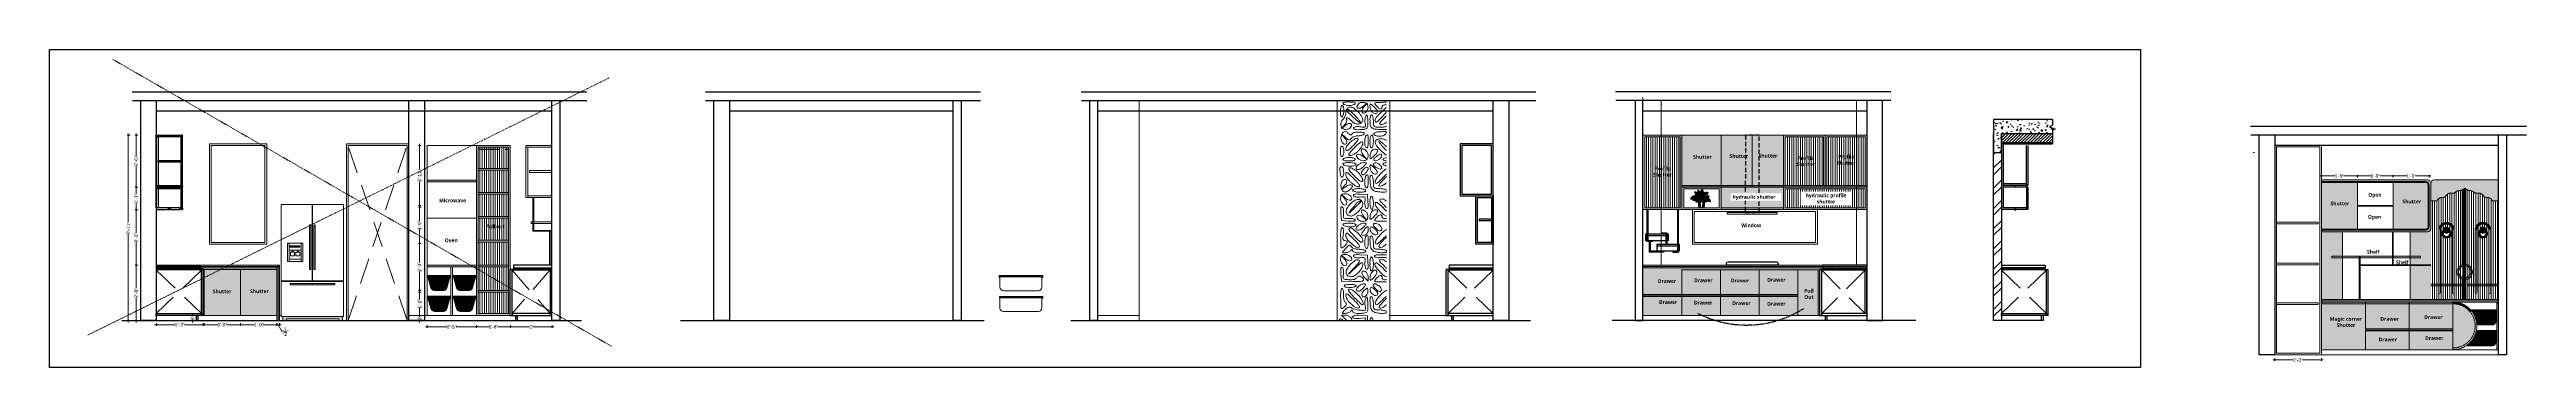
# Model space of a CAD drawing. Header units: millimetres. Extents: x 56222 to 3066687, y -650199 to -121287.
# Drawn here: x 136033 to 137460, y -183183 to -183000 of the extents above; entities that cross this region are included whole.
import ezdxf

# ---------------------------------------------------------------- set-up
doc = ezdxf.new("R2010")
doc.units = ezdxf.units.MM
doc.header["$MEASUREMENT"] = 0
doc.header["$PDMODE"] = 35
for name, pattern in [('ACAD_ISO02W100', [15, 12, -3]), ('DASHED', [0.75, 0.5, -0.25]), ('DASHED2', [0.375, 0.25, -0.125]), ('DASHEDX2', [1.5, 1, -0.5])]:
    doc.linetypes.add(name, pattern=pattern)
doc.layers.get('Defpoints').update_dxf_attribs({"color": 220})
for name, color, linetype, lineweight in [('03FUN', 37, 'Continuous', 9), ('ELEVATION', 250, 'Continuous', 9), ('Farniture', 59, 'Continuous', 25), ('FIRST FLOOR ( DW_RAIL )', 7, 'Continuous', 9), ('FURNI', 25, 'Continuous', 5), ('FURNITURE', 32, 'Continuous', 9), ('furniture dimensions', 1, 'DASHED', 0), ('GDR_FLOATING COLUMN', 3, 'Continuous', 18), ('GF FALSE CEILING', 6, 'Continuous', 35), ('GROUND FLOOR  ( DIM )', 7, 'Continuous', 9), ('hatch-wall', 8, 'Continuous', 9), ('SECTION ( SLAB PLine )', 104, 'Continuous', 30), ('Text', 7, 'Continuous', 15), ('UTILITY', 48, 'Continuous', 9), ('wall', 7, 'Continuous', 30), ('XX~SLAB ( BEAM )~ ( DIM )', 7, 'Continuous', 9)]:
    doc.layers.add(name, color=color, linetype=linetype, lineweight=lineweight)
doc.layers.add('hatch', color=250, linetype='Continuous', lineweight=9, transparency=0.5)
doc.layers.add('str coll', color=6, linetype='Continuous')
doc.styles.add('century g', font='GOTHIC.TTF')
doc.styles.get("Standard").update_dxf_attribs({"font": 'arial.ttf', "height": 6})
doc.dimstyles.new('Archana', dxfattribs={"dimtxt": 2, "dimasz": 0.75, "dimexe": 0.5, "dimexo": 0.5, "dimgap": 0, "dimtad": 0, "dimzin": 0, "dimdsep": 46, "dimlunit": 4, "dimtxsty": 'century g', "dimblk": 'OBLIQUE', "dimcen": 0, "dimdle": 1, "dimclrd": 256, "dimclre": 256, "dimclrt": 256, "dimadec": 0, "dimazin": 0, "dimtfac": 1, "dimtofl": 0, "dimtmove": 1, "dimatfit": 3, "dimfxl": 1, "dimfxlon": 1, "dimtolj": 1, "dimtzin": 0, "dimlwd": -1, "dimlwe": -1, "dimarcsym": 0})
pattern_1 = [(90, (-13833.2177, -2193.0771), (-1.25, 0), [])]

# ---------------------------------------------------------------- blocks, each defined once
blk = doc.blocks.new('_Oblique')
at = {"layer": 'wall', "color": 0, "lineweight": -2}
blk.add_line((-0.5, -0.5), (0.5, 0.5), dxfattribs=at)
blk = doc.blocks.new('*D210')
at = {"layer": 'Defpoints', "color": 0, "linetype": 'Continuous', "lineweight": 30, "transparency": 16777216}
for p in [(137342.1, -183076.2), (137362.8, -183072.9), (137362.8, -183076.2)]:
    blk.add_point(p, dxfattribs=at)
at = {"layer": 'furniture dimensions', "color": 5, "linetype": 'Continuous', "transparency": 16777216}
for p, q in [((137342.1, -183073.9), (137342.1, -183072.4)), ((137362.8, -183073.9), (137362.8, -183072.4)), ((137341.1, -183072.9), (137349.9, -183072.9)), ((137363.8, -183072.9), (137354.9, -183072.9))]:
    blk.add_line(p, q, dxfattribs=at)
at = {"layer": 'furniture dimensions', "color": 5, "linetype": 'Continuous', "transparency": 16777216, "xscale": 0.75, "yscale": 0.75, "zscale": 0.75, "rotation": 180}
blk.add_blockref('_Oblique', (137342.1, -183072.9), dxfattribs=at)
at = {"layer": 'furniture dimensions', "color": 5, "linetype": 'Continuous', "transparency": 16777216, "xscale": 0.75, "yscale": 0.75, "zscale": 0.75}
blk.add_blockref('_Oblique', (137362.8, -183072.9), dxfattribs=at)
at = {"layer": 'furniture dimensions', "linetype": 'Continuous', "lineweight": 0, "transparency": 16777216, "insert": (137352.4, -183072.9), "char_height": 2, "attachment_point": 5, "style": 'century g'}
blk.add_mtext('\\A1;1\'-9"', dxfattribs=at)
blk = doc.blocks.new('*D211')
at = {"layer": 'Defpoints', "color": 0, "linetype": 'Continuous', "lineweight": 30, "transparency": 16777216}
for p in [(137362.8, -183076.2), (137383.4, -183072.9), (137383.4, -183076.2)]:
    blk.add_point(p, dxfattribs=at)
at = {"layer": 'furniture dimensions', "color": 5, "linetype": 'Continuous', "transparency": 16777216}
for p, q in [((137362.8, -183073.9), (137362.8, -183072.4)), ((137383.4, -183073.9), (137383.4, -183072.4)), ((137361.8, -183072.9), (137370.6, -183072.9)), ((137384.4, -183072.9), (137375.6, -183072.9))]:
    blk.add_line(p, q, dxfattribs=at)
at = {"layer": 'furniture dimensions', "color": 5, "linetype": 'Continuous', "transparency": 16777216, "xscale": 0.75, "yscale": 0.75, "zscale": 0.75, "rotation": 180}
blk.add_blockref('_Oblique', (137362.8, -183072.9), dxfattribs=at)
at = {"layer": 'furniture dimensions', "color": 5, "linetype": 'Continuous', "transparency": 16777216, "xscale": 0.75, "yscale": 0.75, "zscale": 0.75}
blk.add_blockref('_Oblique', (137383.4, -183072.9), dxfattribs=at)
at = {"layer": 'furniture dimensions', "linetype": 'Continuous', "lineweight": 0, "transparency": 16777216, "insert": (137373.1, -183072.9), "char_height": 2, "attachment_point": 5, "style": 'century g'}
blk.add_mtext('\\A1;1\'-9"', dxfattribs=at)
blk = doc.blocks.new('*D212')
at = {"layer": 'Defpoints', "color": 0, "linetype": 'Continuous', "lineweight": 30, "transparency": 16777216}
for p in [(137383.4, -183076.2), (137404.1, -183072.9), (137404.1, -183078.8)]:
    blk.add_point(p, dxfattribs=at)
at = {"layer": 'furniture dimensions', "color": 5, "linetype": 'Continuous', "transparency": 16777216}
for p, q in [((137383.4, -183073.9), (137383.4, -183072.4)), ((137404.1, -183073.9), (137404.1, -183072.4)), ((137382.4, -183072.9), (137391.3, -183072.9)), ((137405.1, -183072.9), (137396.2, -183072.9))]:
    blk.add_line(p, q, dxfattribs=at)
at = {"layer": 'furniture dimensions', "color": 5, "linetype": 'Continuous', "transparency": 16777216, "xscale": 0.75, "yscale": 0.75, "zscale": 0.75, "rotation": 180}
blk.add_blockref('_Oblique', (137383.4, -183072.9), dxfattribs=at)
at = {"layer": 'furniture dimensions', "color": 5, "linetype": 'Continuous', "transparency": 16777216, "xscale": 0.75, "yscale": 0.75, "zscale": 0.75}
blk.add_blockref('_Oblique', (137404.1, -183072.9), dxfattribs=at)
at = {"layer": 'furniture dimensions', "linetype": 'Continuous', "lineweight": 0, "transparency": 16777216, "insert": (137393.8, -183072.9), "char_height": 2, "attachment_point": 5, "style": 'century g'}
blk.add_mtext('\\A1;1\'-9"', dxfattribs=at)
blk = doc.blocks.new('*D213')
at = {"layer": 'Defpoints', "color": 0, "linetype": 'Continuous', "lineweight": 30, "transparency": 16777216}
for p in [(137315.1, -183176.2), (137342.1, -183176.2), (137342.1, -183179.1)]:
    blk.add_point(p, dxfattribs=at)
at = {"layer": 'furniture dimensions', "color": 5, "linetype": 'Continuous', "transparency": 16777216}
for p, q in [((137314.1, -183179.1), (137326, -183179.1)), ((137315.1, -183178.1), (137315.1, -183179.6)), ((137343.1, -183179.1), (137331.2, -183179.1)), ((137342.1, -183178.1), (137342.1, -183179.6))]:
    blk.add_line(p, q, dxfattribs=at)
at = {"layer": 'furniture dimensions', "color": 5, "linetype": 'Continuous', "transparency": 16777216, "xscale": 0.75, "yscale": 0.75, "zscale": 0.75, "rotation": 180}
blk.add_blockref('_Oblique', (137315.1, -183179.1), dxfattribs=at)
at = {"layer": 'furniture dimensions', "color": 5, "linetype": 'Continuous', "transparency": 16777216, "xscale": 0.75, "yscale": 0.75, "zscale": 0.75}
blk.add_blockref('_Oblique', (137342.1, -183179.1), dxfattribs=at)
at = {"layer": 'furniture dimensions', "linetype": 'Continuous', "lineweight": 0, "transparency": 16777216, "insert": (137328.6, -183179.1), "char_height": 2, "attachment_point": 5, "style": 'century g'}
blk.add_mtext('\\A1;2\'-3"', dxfattribs=at)
blk = doc.blocks.new('*D214')
at = {"layer": 'Defpoints', "color": 0, "linetype": 'Continuous', "lineweight": 30, "transparency": 16777216}
for p in [(136250.4, -183153.4), (136278.9, -183153.4), (136278.9, -183160)]:
    blk.add_point(p, dxfattribs=at)
at = {"layer": 'furniture dimensions', "color": 5, "linetype": 'Continuous', "transparency": 16777216}
for p, q in [((136249.4, -183160), (136262, -183160)), ((136250.4, -183159), (136250.4, -183160.5)), ((136279.9, -183160), (136267.2, -183160)), ((136278.9, -183159), (136278.9, -183160.5))]:
    blk.add_line(p, q, dxfattribs=at)
at = {"layer": 'furniture dimensions', "color": 5, "linetype": 'Continuous', "transparency": 16777216, "xscale": 0.75, "yscale": 0.75, "zscale": 0.75, "rotation": 180}
blk.add_blockref('_Oblique', (136250.4, -183160), dxfattribs=at)
at = {"layer": 'furniture dimensions', "color": 5, "linetype": 'Continuous', "transparency": 16777216, "xscale": 0.75, "yscale": 0.75, "zscale": 0.75}
blk.add_blockref('_Oblique', (136278.9, -183160), dxfattribs=at)
at = {"layer": 'furniture dimensions', "linetype": 'Continuous', "lineweight": 0, "transparency": 16777216, "insert": (136264.6, -183160), "char_height": 2, "attachment_point": 5, "style": 'century g'}
blk.add_mtext('\\A1;2\'-5"', dxfattribs=at)
blk = doc.blocks.new('*D215')
at = {"layer": 'Defpoints', "color": 0, "linetype": 'Continuous', "lineweight": 30, "transparency": 16777216}
for p in [(136278.9, -183153.4), (136298.4, -183153.4), (136298.4, -183160)]:
    blk.add_point(p, dxfattribs=at)
at = {"layer": 'furniture dimensions', "color": 5, "linetype": 'Continuous', "transparency": 16777216}
for p, q in [((136277.9, -183160), (136286.1, -183160)), ((136278.9, -183159), (136278.9, -183160.5)), ((136299.4, -183160), (136291.1, -183160)), ((136298.4, -183159), (136298.4, -183160.5))]:
    blk.add_line(p, q, dxfattribs=at)
at = {"layer": 'furniture dimensions', "color": 5, "linetype": 'Continuous', "transparency": 16777216, "xscale": 0.75, "yscale": 0.75, "zscale": 0.75, "rotation": 180}
blk.add_blockref('_Oblique', (136278.9, -183160), dxfattribs=at)
at = {"layer": 'furniture dimensions', "color": 5, "linetype": 'Continuous', "transparency": 16777216, "xscale": 0.75, "yscale": 0.75, "zscale": 0.75}
blk.add_blockref('_Oblique', (136298.4, -183160), dxfattribs=at)
at = {"layer": 'furniture dimensions', "linetype": 'Continuous', "lineweight": 0, "transparency": 16777216, "insert": (136288.6, -183160), "char_height": 2, "attachment_point": 5, "style": 'century g'}
blk.add_mtext('\\A1;1\'-8"', dxfattribs=at)
blk = doc.blocks.new('*D216')
at = {"layer": 'Defpoints', "color": 0, "linetype": 'Continuous', "lineweight": 30, "transparency": 16777216}
for p in [(136094.4, -183156.4), (136121.4, -183153.4), (136121.4, -183158.8)]:
    blk.add_point(p, dxfattribs=at)
at = {"layer": 'furniture dimensions', "color": 5, "linetype": 'Continuous', "transparency": 16777216}
for p, q in [((136094.4, -183157.8), (136094.4, -183159.3)), ((136121.4, -183157.8), (136121.4, -183159.3)), ((136093.4, -183158.8), (136105.2, -183158.8)), ((136122.4, -183158.8), (136110.5, -183158.8))]:
    blk.add_line(p, q, dxfattribs=at)
at = {"layer": 'furniture dimensions', "color": 5, "linetype": 'Continuous', "transparency": 16777216, "xscale": 0.75, "yscale": 0.75, "zscale": 0.75, "rotation": 180}
blk.add_blockref('_Oblique', (136094.4, -183158.8), dxfattribs=at)
at = {"layer": 'furniture dimensions', "color": 5, "linetype": 'Continuous', "transparency": 16777216, "xscale": 0.75, "yscale": 0.75, "zscale": 0.75}
blk.add_blockref('_Oblique', (136121.4, -183158.8), dxfattribs=at)
at = {"layer": 'furniture dimensions', "linetype": 'Continuous', "lineweight": 0, "transparency": 16777216, "insert": (136107.9, -183158.8), "char_height": 2, "attachment_point": 5, "style": 'century g'}
blk.add_mtext('\\A1;2\'-3"', dxfattribs=at)
blk = doc.blocks.new('*D217')
at = {"layer": 'Defpoints', "color": 0, "linetype": 'Continuous', "lineweight": 30, "transparency": 16777216}
for p in [(136082.7, -183124.4), (136094.4, -183124.4), (136094.4, -183156.4)]:
    blk.add_point(p, dxfattribs=at)
at = {"layer": 'furniture dimensions', "color": 5, "linetype": 'Continuous', "transparency": 16777216}
for p, q in [((136083.7, -183124.4), (136082.2, -183124.4)), ((136082.7, -183123.4), (136082.7, -183137.7)), ((136082.7, -183157.4), (136082.7, -183143)), ((136083.7, -183156.4), (136082.2, -183156.4))]:
    blk.add_line(p, q, dxfattribs=at)
at = {"layer": 'furniture dimensions', "color": 5, "linetype": 'Continuous', "transparency": 16777216, "xscale": 0.75, "yscale": 0.75, "zscale": 0.75}
for p, rotation in [((136082.7, -183124.4), 90), ((136082.7, -183156.4), 270)]:
    blk.add_blockref('_Oblique', p, dxfattribs=dict(at, rotation=rotation))
at = {"layer": 'furniture dimensions', "linetype": 'Continuous', "lineweight": 0, "transparency": 16777216, "insert": (136082.7, -183140.4), "char_height": 2, "attachment_point": 5, "rotation": 90, "style": 'century g'}
blk.add_mtext('\\A1;2\'-8"', dxfattribs=at)
blk = doc.blocks.new('*D218')
at = {"layer": 'Defpoints', "color": 0, "linetype": 'Continuous', "lineweight": 30, "transparency": 16777216}
for p in [(136082.7, -183092.4), (136094.4, -183092.4), (136094.4, -183124.4)]:
    blk.add_point(p, dxfattribs=at)
at = {"layer": 'furniture dimensions', "color": 5, "linetype": 'Continuous', "transparency": 16777216}
for p, q in [((136083.7, -183092.4), (136082.2, -183092.4)), ((136082.7, -183091.4), (136082.7, -183105.7)), ((136082.7, -183125.4), (136082.7, -183111)), ((136083.7, -183124.4), (136082.2, -183124.4))]:
    blk.add_line(p, q, dxfattribs=at)
at = {"layer": 'furniture dimensions', "color": 5, "linetype": 'Continuous', "transparency": 16777216, "xscale": 0.75, "yscale": 0.75, "zscale": 0.75}
for p, rotation in [((136082.7, -183092.4), 90), ((136082.7, -183124.4), 270)]:
    blk.add_blockref('_Oblique', p, dxfattribs=dict(at, rotation=rotation))
at = {"layer": 'furniture dimensions', "linetype": 'Continuous', "lineweight": 0, "transparency": 16777216, "insert": (136082.7, -183108.4), "char_height": 2, "attachment_point": 5, "rotation": 90, "style": 'century g'}
blk.add_mtext('\\A1;2\'-8"', dxfattribs=at)
blk = doc.blocks.new('*D219')
at = {"layer": 'Defpoints', "color": 0, "linetype": 'Continuous', "lineweight": 30, "transparency": 16777216}
for p in [(136082.7, -183079.4), (136094.4, -183079.4), (136094.4, -183092.4)]:
    blk.add_point(p, dxfattribs=at)
at = {"layer": 'furniture dimensions', "color": 5, "linetype": 'Continuous', "transparency": 16777216}
for p, q in [((136083.7, -183079.4), (136082.2, -183079.4)), ((136082.7, -183078.4), (136082.7, -183083.4)), ((136083.7, -183092.4), (136082.2, -183092.4)), ((136082.7, -183093.4), (136082.7, -183088.4))]:
    blk.add_line(p, q, dxfattribs=at)
at = {"layer": 'furniture dimensions', "color": 5, "linetype": 'Continuous', "transparency": 16777216, "xscale": 0.75, "yscale": 0.75, "zscale": 0.75}
for p, rotation in [((136082.7, -183079.4), 90), ((136082.7, -183092.4), 270)]:
    blk.add_blockref('_Oblique', p, dxfattribs=dict(at, rotation=rotation))
at = {"layer": 'furniture dimensions', "linetype": 'Continuous', "lineweight": 0, "transparency": 16777216, "insert": (136082.7, -183085.9), "char_height": 2, "attachment_point": 5, "rotation": 90, "style": 'century g'}
blk.add_mtext('\\A1;1\'-1"', dxfattribs=at)
blk = doc.blocks.new('*D220')
at = {"layer": 'Defpoints', "color": 0, "linetype": 'Continuous', "lineweight": 30, "transparency": 16777216}
for p in [(136082.7, -183049.4), (136094.4, -183049.4), (136094.4, -183079.4)]:
    blk.add_point(p, dxfattribs=at)
at = {"layer": 'furniture dimensions', "color": 5, "linetype": 'Continuous', "transparency": 16777216}
for p, q in [((136083.7, -183049.4), (136082.2, -183049.4)), ((136082.7, -183048.4), (136082.7, -183061.8)), ((136082.7, -183080.4), (136082.7, -183067)), ((136083.7, -183079.4), (136082.2, -183079.4))]:
    blk.add_line(p, q, dxfattribs=at)
at = {"layer": 'furniture dimensions', "color": 5, "linetype": 'Continuous', "transparency": 16777216, "xscale": 0.75, "yscale": 0.75, "zscale": 0.75}
for p, rotation in [((136082.7, -183049.4), 90), ((136082.7, -183079.4), 270)]:
    blk.add_blockref('_Oblique', p, dxfattribs=dict(at, rotation=rotation))
at = {"layer": 'furniture dimensions', "linetype": 'Continuous', "lineweight": 0, "transparency": 16777216, "insert": (136082.7, -183064.4), "char_height": 2, "attachment_point": 5, "rotation": 90, "style": 'century g'}
blk.add_mtext('\\A1;2\'-6"', dxfattribs=at)
blk = doc.blocks.new('*D221')
at = {"layer": 'Defpoints', "color": 0, "linetype": 'Continuous', "lineweight": 30, "transparency": 16777216}
for p in [(136078.2, -183049.4), (136094.4, -183049.4), (136089.9, -183156.4)]:
    blk.add_point(p, dxfattribs=at)
at = {"layer": 'furniture dimensions', "color": 5, "linetype": 'Continuous', "transparency": 16777216}
for p, q in [((136079.2, -183049.4), (136077.7, -183049.4)), ((136078.2, -183048.4), (136078.2, -183099.5)), ((136078.2, -183157.4), (136078.2, -183106.3)), ((136079.2, -183156.4), (136077.7, -183156.4))]:
    blk.add_line(p, q, dxfattribs=at)
at = {"layer": 'furniture dimensions', "color": 5, "linetype": 'Continuous', "transparency": 16777216, "xscale": 0.75, "yscale": 0.75, "zscale": 0.75}
for p, rotation in [((136078.2, -183049.4), 90), ((136078.2, -183156.4), 270)]:
    blk.add_blockref('_Oblique', p, dxfattribs=dict(at, rotation=rotation))
at = {"layer": 'furniture dimensions', "linetype": 'Continuous', "lineweight": 0, "transparency": 16777216, "insert": (136078.2, -183102.9), "char_height": 2, "attachment_point": 5, "rotation": 90, "style": 'century g'}
blk.add_mtext('\\A1;8\'-11"', dxfattribs=at)
blk = doc.blocks.new('*D222')
at = {"layer": 'Defpoints', "color": 0, "linetype": 'Continuous', "lineweight": 30, "transparency": 16777216}
for p in [(136115.2, -183156.4), (136118.4, -183153.4), (136118.4, -183156.4)]:
    blk.add_point(p, dxfattribs=at)
at = {"layer": 'furniture dimensions', "color": 5, "linetype": 'Continuous', "transparency": 16777216}
for p, q in [((136116.2, -183153.4), (136114.7, -183153.4)), ((136116.2, -183156.4), (136114.7, -183156.4)), ((136115.2, -183152.4), (136115.2, -183153.7)), ((136115.2, -183157.4), (136115.2, -183156))]:
    blk.add_line(p, q, dxfattribs=at)
at = {"layer": 'furniture dimensions', "color": 5, "linetype": 'Continuous', "transparency": 16777216, "xscale": 0.75, "yscale": 0.75, "zscale": 0.75}
for p, rotation in [((136115.2, -183153.4), 90), ((136115.2, -183156.4), 270)]:
    blk.add_blockref('_Oblique', p, dxfattribs=dict(at, rotation=rotation))
at = {"layer": 'furniture dimensions', "linetype": 'Continuous', "lineweight": 0, "transparency": 16777216, "insert": (136115.2, -183154.9), "char_height": 2, "attachment_point": 5, "rotation": 90, "style": 'century g'}
blk.add_mtext('\\A1;3"', dxfattribs=at)
blk = doc.blocks.new('*D223')
at = {"layer": 'Defpoints', "color": 0, "linetype": 'Continuous', "lineweight": 30, "transparency": 16777216}
for p in [(136121.9, -183153.4), (136142.9, -183153.4), (136142.9, -183158.8)]:
    blk.add_point(p, dxfattribs=at)
at = {"layer": 'furniture dimensions', "color": 5, "linetype": 'Continuous', "transparency": 16777216}
for p, q in [((136121.9, -183157.8), (136121.9, -183159.3)), ((136142.9, -183157.8), (136142.9, -183159.3)), ((136120.9, -183158.8), (136129.9, -183158.8)), ((136143.9, -183158.8), (136134.8, -183158.8))]:
    blk.add_line(p, q, dxfattribs=at)
at = {"layer": 'furniture dimensions', "color": 5, "linetype": 'Continuous', "transparency": 16777216, "xscale": 0.75, "yscale": 0.75, "zscale": 0.75, "rotation": 180}
blk.add_blockref('_Oblique', (136121.9, -183158.8), dxfattribs=at)
at = {"layer": 'furniture dimensions', "color": 5, "linetype": 'Continuous', "transparency": 16777216, "xscale": 0.75, "yscale": 0.75, "zscale": 0.75}
blk.add_blockref('_Oblique', (136142.9, -183158.8), dxfattribs=at)
at = {"layer": 'furniture dimensions', "linetype": 'Continuous', "lineweight": 0, "transparency": 16777216, "insert": (136132.4, -183158.8), "char_height": 2, "attachment_point": 5, "style": 'century g'}
blk.add_mtext('\\A1;1\'-9"', dxfattribs=at)
blk = doc.blocks.new('*D224')
at = {"layer": 'Defpoints', "color": 0, "linetype": 'Continuous', "lineweight": 30, "transparency": 16777216}
for p in [(136142.9, -183153.4), (136163.9, -183153.4), (136163.9, -183158.8)]:
    blk.add_point(p, dxfattribs=at)
at = {"layer": 'furniture dimensions', "color": 5, "linetype": 'Continuous', "transparency": 16777216}
for p, q in [((136142.9, -183157.8), (136142.9, -183159.3)), ((136163.9, -183157.8), (136163.9, -183159.3)), ((136141.9, -183158.8), (136150.9, -183158.8)), ((136164.9, -183158.8), (136155.8, -183158.8))]:
    blk.add_line(p, q, dxfattribs=at)
at = {"layer": 'furniture dimensions', "color": 5, "linetype": 'Continuous', "transparency": 16777216, "xscale": 0.75, "yscale": 0.75, "zscale": 0.75, "rotation": 180}
blk.add_blockref('_Oblique', (136142.9, -183158.8), dxfattribs=at)
at = {"layer": 'furniture dimensions', "color": 5, "linetype": 'Continuous', "transparency": 16777216, "xscale": 0.75, "yscale": 0.75, "zscale": 0.75}
blk.add_blockref('_Oblique', (136163.9, -183158.8), dxfattribs=at)
at = {"layer": 'furniture dimensions', "linetype": 'Continuous', "lineweight": 0, "transparency": 16777216, "insert": (136153.4, -183158.8), "char_height": 2, "attachment_point": 5, "style": 'century g'}
blk.add_mtext('\\A1;1\'-9"', dxfattribs=at)
blk = doc.blocks.new('*D225')
at = {"layer": 'Defpoints', "color": 0, "linetype": 'Continuous', "lineweight": 30, "transparency": 16777216}
for p in [(136163.8, -183156.4), (136165.3, -183156.4), (136165.3, -183158.8)]:
    blk.add_point(p, dxfattribs=at)
at = {"layer": 'furniture dimensions', "color": 5, "linetype": 'Continuous', "transparency": 16777216}
for p, q in [((136163.8, -183157.8), (136163.8, -183159.3)), ((136165.3, -183157.8), (136165.3, -183159.3)), ((136162.8, -183158.8), (136166.3, -183158.8)), ((136164.6, -183158.8), (136166.9, -183162.8))]:
    blk.add_line(p, q, dxfattribs=at)
at = {"layer": 'furniture dimensions', "color": 5, "linetype": 'Continuous', "transparency": 16777216, "xscale": 0.75, "yscale": 0.75, "zscale": 0.75, "rotation": 180}
blk.add_blockref('_Oblique', (136163.8, -183158.8), dxfattribs=at)
at = {"layer": 'furniture dimensions', "color": 5, "linetype": 'Continuous', "transparency": 16777216, "xscale": 0.75, "yscale": 0.75, "zscale": 0.75}
blk.add_blockref('_Oblique', (136165.3, -183158.8), dxfattribs=at)
at = {"layer": 'furniture dimensions', "linetype": 'Continuous', "lineweight": 0, "transparency": 16777216, "insert": (136168.6, -183162.8), "char_height": 2, "attachment_point": 5, "style": 'century g'}
blk.add_mtext('\\A1;1{\\H1x;\\S1/2;}"', dxfattribs=at)
blk = doc.blocks.new('*D226')
at = {"layer": 'Defpoints', "color": 0, "linetype": 'Continuous', "lineweight": 30, "transparency": 16777216}
for p in [(136246, -183153.4), (136248.9, -183153.4), (136248.9, -183156.4)]:
    blk.add_point(p, dxfattribs=at)
at = {"layer": 'furniture dimensions', "color": 5, "linetype": 'Continuous', "transparency": 16777216}
for p, q in [((136247, -183153.4), (136245.5, -183153.4)), ((136247, -183156.4), (136245.5, -183156.4)), ((136246, -183152.4), (136246, -183153.7)), ((136246, -183157.4), (136246, -183156))]:
    blk.add_line(p, q, dxfattribs=at)
at = {"layer": 'furniture dimensions', "color": 5, "linetype": 'Continuous', "transparency": 16777216, "xscale": 0.75, "yscale": 0.75, "zscale": 0.75}
for p, rotation in [((136246, -183153.4), 90), ((136246, -183156.4), 270)]:
    blk.add_blockref('_Oblique', p, dxfattribs=dict(at, rotation=rotation))
at = {"layer": 'furniture dimensions', "linetype": 'Continuous', "lineweight": 0, "transparency": 16777216, "insert": (136246, -183154.9), "char_height": 2, "attachment_point": 5, "rotation": 90, "style": 'century g'}
blk.add_mtext('\\A1;3"', dxfattribs=at)
blk = doc.blocks.new('*D227')
at = {"layer": 'Defpoints', "color": 0, "linetype": 'Continuous', "lineweight": 30, "transparency": 16777216}
for p in [(136246, -183139.9), (136250.4, -183139.9), (136248.9, -183153.4)]:
    blk.add_point(p, dxfattribs=at)
at = {"layer": 'furniture dimensions', "color": 5, "linetype": 'Continuous', "transparency": 16777216}
for p, q in [((136247, -183139.9), (136245.5, -183139.9)), ((136246, -183138.9), (136246, -183144.2)), ((136247, -183153.4), (136245.5, -183153.4)), ((136246, -183154.4), (136246, -183149.1))]:
    blk.add_line(p, q, dxfattribs=at)
at = {"layer": 'furniture dimensions', "color": 5, "linetype": 'Continuous', "transparency": 16777216, "xscale": 0.75, "yscale": 0.75, "zscale": 0.75}
for p, rotation in [((136246, -183139.9), 90), ((136246, -183153.4), 270)]:
    blk.add_blockref('_Oblique', p, dxfattribs=dict(at, rotation=rotation))
at = {"layer": 'furniture dimensions', "linetype": 'Continuous', "lineweight": 0, "transparency": 16777216, "insert": (136246, -183146.7), "char_height": 2, "attachment_point": 5, "rotation": 90, "style": 'century g'}
blk.add_mtext('\\A1;1\'-1"', dxfattribs=at)
blk = doc.blocks.new('*D228')
at = {"layer": 'Defpoints', "color": 0, "linetype": 'Continuous', "lineweight": 30, "transparency": 16777216}
for p in [(136246, -183111.9), (136250.4, -183111.9), (136250.4, -183138.9)]:
    blk.add_point(p, dxfattribs=at)
at = {"layer": 'furniture dimensions', "color": 5, "linetype": 'Continuous', "transparency": 16777216}
for p, q in [((136247, -183111.9), (136245.5, -183111.9)), ((136246, -183110.9), (136246, -183122.8)), ((136246, -183139.9), (136246, -183128.1)), ((136247, -183138.9), (136245.5, -183138.9))]:
    blk.add_line(p, q, dxfattribs=at)
at = {"layer": 'furniture dimensions', "color": 5, "linetype": 'Continuous', "transparency": 16777216, "xscale": 0.75, "yscale": 0.75, "zscale": 0.75}
for p, rotation in [((136246, -183111.9), 90), ((136246, -183138.9), 270)]:
    blk.add_blockref('_Oblique', p, dxfattribs=dict(at, rotation=rotation))
at = {"layer": 'furniture dimensions', "linetype": 'Continuous', "lineweight": 0, "transparency": 16777216, "insert": (136246, -183125.4), "char_height": 2, "attachment_point": 5, "rotation": 90, "style": 'century g'}
blk.add_mtext('\\A1;2\'-3"', dxfattribs=at)
blk = doc.blocks.new('*D229')
at = {"layer": 'Defpoints', "color": 0, "linetype": 'Continuous', "lineweight": 30, "transparency": 16777216}
for p in [(136246, -183090.9), (136250.4, -183090.9), (136250.4, -183111.9)]:
    blk.add_point(p, dxfattribs=at)
at = {"layer": 'furniture dimensions', "color": 5, "linetype": 'Continuous', "transparency": 16777216}
for p, q in [((136247, -183090.9), (136245.5, -183090.9)), ((136246, -183089.9), (136246, -183099)), ((136247, -183111.9), (136245.5, -183111.9)), ((136246, -183112.9), (136246, -183103.9))]:
    blk.add_line(p, q, dxfattribs=at)
at = {"layer": 'furniture dimensions', "color": 5, "linetype": 'Continuous', "transparency": 16777216, "xscale": 0.75, "yscale": 0.75, "zscale": 0.75}
for p, rotation in [((136246, -183090.9), 90), ((136246, -183111.9), 270)]:
    blk.add_blockref('_Oblique', p, dxfattribs=dict(at, rotation=rotation))
at = {"layer": 'furniture dimensions', "linetype": 'Continuous', "lineweight": 0, "transparency": 16777216, "insert": (136246, -183101.4), "char_height": 2, "attachment_point": 5, "rotation": 90, "style": 'century g'}
blk.add_mtext('\\A1;1\'-9"', dxfattribs=at)
blk = doc.blocks.new('*D230')
at = {"layer": 'Defpoints', "color": 0, "linetype": 'Continuous', "lineweight": 30, "transparency": 16777216}
for p in [(136246, -183055.4), (136250.4, -183055.4), (136250.4, -183089.9)]:
    blk.add_point(p, dxfattribs=at)
at = {"layer": 'furniture dimensions', "color": 5, "linetype": 'Continuous', "transparency": 16777216}
for p, q in [((136247, -183055.4), (136245.5, -183055.4)), ((136246, -183054.4), (136246, -183069.2)), ((136246, -183090.9), (136246, -183076.1)), ((136247, -183089.9), (136245.5, -183089.9))]:
    blk.add_line(p, q, dxfattribs=at)
at = {"layer": 'furniture dimensions', "color": 5, "linetype": 'Continuous', "transparency": 16777216, "xscale": 0.75, "yscale": 0.75, "zscale": 0.75}
for p, rotation in [((136246, -183055.4), 90), ((136246, -183089.9), 270)]:
    blk.add_blockref('_Oblique', p, dxfattribs=dict(at, rotation=rotation))
at = {"layer": 'furniture dimensions', "linetype": 'Continuous', "lineweight": 0, "transparency": 16777216, "insert": (136246, -183072.7), "char_height": 2, "attachment_point": 5, "rotation": 90, "style": 'century g'}
blk.add_mtext('\\A1;2\'-11"', dxfattribs=at)
blk = doc.blocks.new('*D231')
at = {"layer": 'Defpoints', "color": 0, "linetype": 'Continuous', "lineweight": 30, "transparency": 16777216}
for p in [(136298.4, -183153.4), (136322.4, -183153.4), (136322.4, -183160)]:
    blk.add_point(p, dxfattribs=at)
at = {"layer": 'furniture dimensions', "color": 5, "linetype": 'Continuous', "transparency": 16777216}
for p, q in [((136297.4, -183160), (136309.4, -183160)), ((136298.4, -183159), (136298.4, -183160.5)), ((136323.4, -183160), (136311.3, -183160)), ((136322.4, -183159), (136322.4, -183160.5))]:
    blk.add_line(p, q, dxfattribs=at)
at = {"layer": 'furniture dimensions', "color": 5, "linetype": 'Continuous', "transparency": 16777216, "xscale": 0.75, "yscale": 0.75, "zscale": 0.75, "rotation": 180}
blk.add_blockref('_Oblique', (136298.4, -183160), dxfattribs=at)
at = {"layer": 'furniture dimensions', "color": 5, "linetype": 'Continuous', "transparency": 16777216, "xscale": 0.75, "yscale": 0.75, "zscale": 0.75}
blk.add_blockref('_Oblique', (136322.4, -183160), dxfattribs=at)
at = {"layer": 'furniture dimensions', "linetype": 'Continuous', "lineweight": 0, "transparency": 16777216, "insert": (136310.4, -183160), "char_height": 2, "attachment_point": 5, "style": 'century g'}
blk.add_mtext("\\A1;2'", dxfattribs=at)
blk = doc.blocks.new('RH')
at = {"color": 251, "true_color": 0x636466}
for p, q in [((137588.942, 17688.335), (137589.144, 17688.335)), ((137588.942, 17688.335), (137588.963, 17688.168)), ((137588.942, 17688.33), (137589.144, 17688.33)), ((137588.942, 17688.326), (137589.144, 17688.326)), ((137588.958, 17688.215), (137588.958, 17688.2)), ((137588.971, 17688.16), (137589.115, 17688.16)), ((137589.144, 17688.335), (137589.123, 17688.168)), ((137589.128, 17688.215), (137589.128, 17688.2))]:
    blk.add_line(p, q, dxfattribs=at)
for points in [[(137589.026, 17688.69), (137589.02, 17688.659), (137589.018, 17688.642), (137589.021, 17688.63), (137589.023, 17688.609), (137589.026, 17688.59)], [(137588.779, 17688.322), (137588.805, 17688.342), (137588.818, 17688.353), (137588.824, 17688.364), (137588.837, 17688.381), (137588.847, 17688.397)], [(137588.811, 17688.377), (137588.8, 17688.367), (137588.8, 17688.361), (137588.791, 17688.352), (137588.785, 17688.344)], [(137588.842, 17688.391), (137588.824, 17688.384), (137588.807, 17688.375), (137588.8, 17688.372), (137588.792, 17688.365), (137588.786, 17688.358)], [(137588.848, 17688.416), (137588.829, 17688.409), (137588.824, 17688.407), (137588.815, 17688.399), (137588.809, 17688.396), (137588.802, 17688.389), (137588.794, 17688.382)], [(137588.815, 17688.501), (137588.845, 17688.492), (137588.862, 17688.486), (137588.871, 17688.478), (137588.889, 17688.467), (137588.905, 17688.456)], [(137588.837, 17688.381), (137588.83, 17688.361), (137588.824, 17688.342), (137588.816, 17688.327)], [(137588.866, 17688.399), (137588.86, 17688.374), (137588.853, 17688.367), (137588.843, 17688.354), (137588.835, 17688.34), (137588.825, 17688.33)], [(137588.863, 17688.462), (137588.85, 17688.467), (137588.848, 17688.472), (137588.836, 17688.478), (137588.827, 17688.483)], [(137588.898, 17688.46), (137588.879, 17688.46), (137588.859, 17688.462), (137588.852, 17688.462), (137588.841, 17688.466), (137588.833, 17688.469)], [(137588.846, 17688.596), (137588.875, 17688.581), (137588.89, 17688.574), (137588.903, 17688.573), (137588.923, 17688.568), (137588.942, 17688.565)], [(137588.847, 17688.397), (137588.87, 17688.415), (137588.902, 17688.422)], [(137588.889, 17688.467), (137588.876, 17688.483), (137588.864, 17688.498), (137588.85, 17688.51)], [(137588.912, 17688.438), (137588.893, 17688.438), (137588.887, 17688.438), (137588.876, 17688.442), (137588.869, 17688.443), (137588.859, 17688.446), (137588.85, 17688.45)], [(137588.924, 17688.46), (137588.908, 17688.482), (137588.899, 17688.486), (137588.885, 17688.495), (137588.873, 17688.505), (137588.86, 17688.51)], [(137588.923, 17688.568), (137588.903, 17688.566), (137588.883, 17688.564), (137588.865, 17688.565)], [(137588.909, 17688.59), (137588.896, 17688.595), (137588.89, 17688.593), (137588.878, 17688.597), (137588.868, 17688.601)], [(137588.952, 17688.548), (137588.926, 17688.544), (137588.917, 17688.548), (137588.901, 17688.551), (137588.885, 17688.552), (137588.872, 17688.558)], [(137588.935, 17688.567), (137588.921, 17688.58), (137588.906, 17688.592), (137588.9, 17688.598), (137588.89, 17688.603), (137588.882, 17688.605)], [(137588.931, 17688.424), (137588.91, 17688.409), (137588.906, 17688.4), (137588.897, 17688.386), (137588.887, 17688.374), (137588.882, 17688.361)], [(137588.925, 17688.39), (137588.909, 17688.377), (137588.893, 17688.364), (137588.882, 17688.351)], [(137588.891, 17688.315), (137588.9, 17688.346), (137588.906, 17688.362), (137588.914, 17688.372), (137588.925, 17688.39), (137588.936, 17688.406)], [(137588.955, 17688.447), (137588.953, 17688.449), (137588.905, 17688.456)], [(137588.96, 17688.572), (137588.946, 17688.586), (137588.942, 17688.59), (137588.931, 17688.595), (137588.926, 17688.6), (137588.917, 17688.603), (137588.907, 17688.607)], [(137588.93, 17688.364), (137588.925, 17688.351), (137588.92, 17688.348), (137588.914, 17688.337), (137588.909, 17688.328)], [(137588.932, 17688.399), (137588.932, 17688.38), (137588.93, 17688.36), (137588.93, 17688.352), (137588.926, 17688.342), (137588.922, 17688.334)], [(137588.931, 17688.471), (137588.953, 17688.494), (137588.966, 17688.505), (137588.978, 17688.51), (137588.996, 17688.52), (137589.013, 17688.529)], [(137588.996, 17688.52), (137588.976, 17688.517), (137588.956, 17688.513), (137588.94, 17688.507)], [(137588.954, 17688.413), (137588.954, 17688.394), (137588.954, 17688.388), (137588.95, 17688.377), (137588.949, 17688.37), (137588.945, 17688.36), (137588.941, 17688.351)], [(137588.942, 17688.565), (137589.015, 17688.554)], [(137589.018, 17688.548), (137588.992, 17688.544), (137588.984, 17688.538), (137588.97, 17688.53), (137588.955, 17688.524), (137588.945, 17688.515)], [(137588.995, 17688.465), (137588.974, 17688.45), (137588.97, 17688.441), (137588.96, 17688.427), (137588.95, 17688.415), (137588.95, 17688.413)], [(137588.952, 17688.323), (137588.957, 17688.315), (137588.954, 17688.309), (137588.958, 17688.3), (137588.954, 17688.29), (137588.957, 17688.279), (137588.953, 17688.27), (137588.957, 17688.262), (137588.954, 17688.249), (137588.959, 17688.241), (137588.956, 17688.226)], [(137588.989, 17688.495), (137588.978, 17688.486), (137588.972, 17688.486), (137588.961, 17688.479), (137588.953, 17688.473)], [(137588.954, 17688.356), (137588.958, 17688.368)], [(137588.956, 17688.326), (137588.962, 17688.317), (137588.959, 17688.312), (137588.962, 17688.302), (137588.959, 17688.292), (137588.962, 17688.281), (137588.958, 17688.273), (137588.962, 17688.264), (137588.959, 17688.251), (137588.964, 17688.243), (137588.957, 17688.214)], [(137588.988, 17688.431), (137588.972, 17688.418), (137588.962, 17688.41)], [(137589.007, 17688.525), (137588.998, 17688.508), (137588.986, 17688.492), (137588.983, 17688.485), (137588.975, 17688.478), (137588.967, 17688.473)], [(137588.967, 17688.437), (137588.967, 17688.437), (137588.967, 17688.457)], [(137588.967, 17688.326), (137588.972, 17688.31), (137588.971, 17688.306), (137588.974, 17688.3), (137588.971, 17688.292), (137588.971, 17688.282), (137588.972, 17688.269), (137588.976, 17688.262), (137588.971, 17688.256), (137588.976, 17688.243), (137588.973, 17688.236), (137588.978, 17688.225), (137588.977, 17688.216), (137588.98, 17688.204), (137588.976, 17688.197), (137588.973, 17688.187), (137588.977, 17688.179), (137588.973, 17688.173), (137588.975, 17688.168), (137588.97, 17688.164), (137588.973, 17688.161)], [(137588.968, 17688.401), (137588.969, 17688.403), (137588.977, 17688.413), (137588.988, 17688.431), (137588.999, 17688.446)], [(137588.971, 17688.326), (137588.977, 17688.31), (137588.975, 17688.306), (137588.979, 17688.3), (137588.975, 17688.292), (137588.975, 17688.282), (137588.977, 17688.269), (137588.981, 17688.262), (137588.976, 17688.256), (137588.981, 17688.243), (137588.977, 17688.236), (137588.982, 17688.225), (137588.981, 17688.216), (137588.985, 17688.204), (137588.981, 17688.197), (137588.977, 17688.187), (137588.981, 17688.179), (137588.977, 17688.173), (137588.98, 17688.168), (137588.975, 17688.164), (137588.977, 17688.161)], [(137588.994, 17688.405), (137588.989, 17688.392), (137588.983, 17688.389), (137588.977, 17688.378), (137588.973, 17688.369)], [(137588.995, 17688.44), (137588.996, 17688.42), (137588.993, 17688.401), (137588.993, 17688.393), (137588.99, 17688.383), (137588.986, 17688.375)], [(137588.988, 17688.326), (137588.993, 17688.31), (137588.992, 17688.306), (137588.996, 17688.3), (137588.992, 17688.292), (137588.992, 17688.282), (137588.993, 17688.269), (137588.997, 17688.262), (137588.993, 17688.256), (137588.997, 17688.243), (137588.994, 17688.236), (137588.999, 17688.225), (137588.998, 17688.216), (137589.001, 17688.204), (137588.997, 17688.197), (137588.994, 17688.187), (137588.998, 17688.179), (137588.994, 17688.173), (137588.997, 17688.168), (137588.991, 17688.164), (137588.994, 17688.161)], [(137589.043, 17688.395), (137589.027, 17688.433), (137589.009, 17688.445), (137588.991, 17688.481)], [(137589.033, 17688.527), (137589.024, 17688.51), (137589.021, 17688.505), (137589.012, 17688.497), (137589.008, 17688.491), (137589, 17688.485), (137588.992, 17688.478)], [(137588.995, 17688.326), (137589.001, 17688.31), (137589, 17688.306), (137589.003, 17688.3), (137589, 17688.292), (137589, 17688.282), (137589.001, 17688.269), (137589.005, 17688.262), (137589, 17688.256), (137589.005, 17688.243), (137589.001, 17688.236), (137589.007, 17688.225), (137589.005, 17688.216), (137589.009, 17688.204), (137589.005, 17688.197), (137589.001, 17688.187), (137589.005, 17688.179), (137589.001, 17688.173), (137589.004, 17688.168), (137588.999, 17688.164), (137589.001, 17688.161)], [(137589.013, 17688.575), (137589.001, 17688.598), (137589.002, 17688.608), (137589, 17688.625), (137588.996, 17688.64), (137588.997, 17688.654)], [(137588.999, 17688.446), (137589.023, 17688.469), (137589.044, 17688.465)], [(137589, 17688.326), (137589.005, 17688.31), (137589.004, 17688.306), (137589.008, 17688.3), (137589.004, 17688.292), (137589.004, 17688.282), (137589.005, 17688.269), (137589.01, 17688.262), (137589.005, 17688.256), (137589.01, 17688.243), (137589.006, 17688.236), (137589.011, 17688.225), (137589.01, 17688.216), (137589.014, 17688.204), (137589.01, 17688.197), (137589.006, 17688.187), (137589.01, 17688.179), (137589.006, 17688.173), (137589.009, 17688.168), (137589.004, 17688.164), (137589.006, 17688.161)], [(137589.023, 17688.609), (137589.014, 17688.627), (137589.006, 17688.645), (137589.002, 17688.663)], [(137589.017, 17688.454), (137589.018, 17688.434), (137589.018, 17688.429), (137589.013, 17688.417), (137589.013, 17688.411), (137589.009, 17688.401), (137589.005, 17688.392)], [(137589.006, 17688.394), (137589.009, 17688.377), (137589.02, 17688.359), (137589.021, 17688.335)], [(137589.029, 17688.354), (137589.011, 17688.39), (137589.009, 17688.392)], [(137589.013, 17688.529), (137589.043, 17688.539), (137589.065, 17688.528)], [(137589.016, 17688.335), (137589.029, 17688.354), (137589.037, 17688.37)], [(137589.021, 17688.335), (137589.022, 17688.335)], [(137589.025, 17688.597), (137589.034, 17688.614), (137589.04, 17688.633), (137589.044, 17688.64), (137589.045, 17688.651), (137589.045, 17688.659)], [(137589.026, 17688.59), (137589.028, 17688.562), (137589.032, 17688.553), (137589.043, 17688.539), (137589.044, 17688.517), (137589.036, 17688.497), (137589.045, 17688.458)], [(137589.041, 17688.362), (137589.033, 17688.346), (137589.03, 17688.335)], [(137589.081, 17688.471), (137589.06, 17688.456), (137589.056, 17688.446), (137589.047, 17688.432), (137589.037, 17688.42), (137589.032, 17688.407)], [(137589.074, 17688.436), (137589.059, 17688.424), (137589.043, 17688.411), (137589.032, 17688.397)], [(137589.039, 17688.629), (137589.04, 17688.643), (137589.037, 17688.648), (137589.037, 17688.661), (137589.037, 17688.671)], [(137589.038, 17688.342), (137589.037, 17688.335)], [(137589.038, 17688.575), (137589.047, 17688.592), (137589.05, 17688.597), (137589.051, 17688.609), (137589.054, 17688.616), (137589.054, 17688.626), (137589.055, 17688.636)], [(137589.041, 17688.362), (137589.05, 17688.393), (137589.056, 17688.409), (137589.063, 17688.418), (137589.074, 17688.436), (137589.086, 17688.452)], [(137589.093, 17688.587), (137589.064, 17688.564), (137589.043, 17688.539)], [(137589.043, 17688.455), (137589.068, 17688.469), (137589.068, 17688.504), (137589.084, 17688.518)], [(137589.045, 17688.336), (137589.05, 17688.343), (137589.058, 17688.362), (137589.071, 17688.365), (137589.081, 17688.375)], [(137589.047, 17688.521), (137589.06, 17688.507), (137589.064, 17688.503), (137589.075, 17688.497), (137589.08, 17688.493), (137589.089, 17688.489), (137589.099, 17688.485)], [(137589.052, 17688.333), (137589.078, 17688.368), (137589.09, 17688.4), (137589.086, 17688.423), (137589.114, 17688.445)], [(137589.055, 17688.545), (137589.081, 17688.548), (137589.09, 17688.544), (137589.106, 17688.541), (137589.122, 17688.539), (137589.135, 17688.533)], [(137589.056, 17688.368), (137589.058, 17688.364), (137589.063, 17688.344), (137589.063, 17688.335)], [(137589.08, 17688.411), (137589.075, 17688.398), (137589.069, 17688.395), (137589.064, 17688.384), (137589.059, 17688.375)], [(137589.064, 17688.377), (137589.094, 17688.39), (137589.127, 17688.392), (137589.139, 17688.384)], [(137589.16, 17688.494), (137589.132, 17688.51), (137589.116, 17688.518), (137589.104, 17688.519), (137589.084, 17688.524), (137589.065, 17688.528)], [(137589.068, 17688.407), (137589.076, 17688.435), (137589.09, 17688.459)], [(137589.073, 17688.351), (137589.07, 17688.329), (137589.07, 17688.328)], [(137589.076, 17688.365), (137589.074, 17688.351), (137589.074, 17688.343), (137589.071, 17688.336)], [(137589.084, 17688.326), (137589.079, 17688.31), (137589.08, 17688.306), (137589.076, 17688.3), (137589.08, 17688.292), (137589.08, 17688.282), (137589.079, 17688.269), (137589.075, 17688.262), (137589.079, 17688.256), (137589.075, 17688.243), (137589.078, 17688.236), (137589.073, 17688.225), (137589.074, 17688.216), (137589.071, 17688.204), (137589.075, 17688.197), (137589.078, 17688.187), (137589.074, 17688.179), (137589.078, 17688.173), (137589.075, 17688.168), (137589.08, 17688.164), (137589.078, 17688.161)], [(137589.072, 17688.526), (137589.085, 17688.512), (137589.101, 17688.5), (137589.106, 17688.494), (137589.116, 17688.489), (137589.124, 17688.486)], [(137589.082, 17688.445), (137589.082, 17688.426), (137589.079, 17688.407), (137589.08, 17688.399), (137589.076, 17688.389), (137589.072, 17688.381)], [(137589.074, 17688.582), (137589.079, 17688.608), (137589.085, 17688.616), (137589.094, 17688.63), (137589.1, 17688.644), (137589.11, 17688.654)], [(137589.089, 17688.326), (137589.083, 17688.31), (137589.085, 17688.306), (137589.081, 17688.3), (137589.085, 17688.292), (137589.085, 17688.282), (137589.083, 17688.269), (137589.079, 17688.262), (137589.084, 17688.256), (137589.079, 17688.243), (137589.083, 17688.236), (137589.078, 17688.225), (137589.079, 17688.216), (137589.075, 17688.204), (137589.079, 17688.197), (137589.083, 17688.187), (137589.079, 17688.179), (137589.083, 17688.173), (137589.08, 17688.168), (137589.085, 17688.164), (137589.083, 17688.161)], [(137589.096, 17688.326), (137589.091, 17688.31), (137589.092, 17688.306), (137589.089, 17688.3), (137589.092, 17688.292), (137589.092, 17688.282), (137589.091, 17688.269), (137589.087, 17688.262), (137589.092, 17688.256), (137589.087, 17688.243), (137589.09, 17688.236), (137589.085, 17688.225), (137589.086, 17688.216), (137589.083, 17688.204), (137589.087, 17688.197), (137589.09, 17688.187), (137589.086, 17688.179), (137589.09, 17688.173), (137589.087, 17688.168), (137589.093, 17688.164), (137589.09, 17688.161)], [(137589.084, 17688.524), (137589.104, 17688.526), (137589.124, 17688.528), (137589.142, 17688.526)], [(137589.103, 17688.46), (137589.104, 17688.44), (137589.104, 17688.434), (137589.1, 17688.423), (137589.099, 17688.416), (137589.095, 17688.407), (137589.091, 17688.397)], [(137589.155, 17688.666), (137589.131, 17688.644), (137589.119, 17688.632), (137589.114, 17688.621), (137589.102, 17688.603), (137589.093, 17688.587)], [(137589.093, 17688.567), (137589.111, 17688.575), (137589.117, 17688.578), (137589.125, 17688.586), (137589.131, 17688.59), (137589.138, 17688.597), (137589.144, 17688.605)], [(137589.097, 17688.593), (137589.115, 17688.601), (137589.131, 17688.611), (137589.138, 17688.614), (137589.146, 17688.622), (137589.151, 17688.629)], [(137589.097, 17688.502), (137589.11, 17688.496), (137589.116, 17688.498), (137589.128, 17688.494), (137589.138, 17688.49)], [(137589.113, 17688.326), (137589.108, 17688.31), (137589.109, 17688.306), (137589.105, 17688.3), (137589.109, 17688.292), (137589.109, 17688.282), (137589.108, 17688.269), (137589.103, 17688.262), (137589.108, 17688.256), (137589.103, 17688.243), (137589.107, 17688.236), (137589.102, 17688.225), (137589.103, 17688.216), (137589.099, 17688.204), (137589.103, 17688.197), (137589.107, 17688.187), (137589.103, 17688.179), (137589.107, 17688.173), (137589.104, 17688.168), (137589.109, 17688.164), (137589.107, 17688.161)], [(137589.102, 17688.603), (137589.107, 17688.623), (137589.112, 17688.642), (137589.119, 17688.659)], [(137589.118, 17688.326), (137589.112, 17688.31), (137589.113, 17688.306), (137589.11, 17688.3), (137589.113, 17688.292), (137589.113, 17688.282), (137589.112, 17688.269), (137589.108, 17688.262), (137589.113, 17688.256), (137589.108, 17688.243), (137589.112, 17688.236), (137589.106, 17688.225), (137589.108, 17688.216), (137589.104, 17688.204), (137589.108, 17688.197), (137589.112, 17688.187), (137589.108, 17688.179), (137589.112, 17688.173), (137589.109, 17688.168), (137589.114, 17688.164), (137589.112, 17688.161)], [(137589.185, 17688.479), (137589.155, 17688.472), (137589.143, 17688.456), (137589.108, 17688.445), (137589.121, 17688.425), (137589.129, 17688.402), (137589.144, 17688.386)], [(137589.213, 17688.413), (137589.187, 17688.422), (137589.177, 17688.422), (137589.16, 17688.418), (137589.14, 17688.426), (137589.124, 17688.44), (137589.111, 17688.446)], [(137589.128, 17688.326), (137589.122, 17688.317), (137589.126, 17688.312), (137589.122, 17688.302), (137589.125, 17688.292), (137589.122, 17688.281), (137589.127, 17688.273), (137589.122, 17688.264), (137589.126, 17688.251), (137589.12, 17688.243), (137589.127, 17688.214)], [(137589.125, 17688.39), (137589.131, 17688.364), (137589.138, 17688.357), (137589.147, 17688.343), (137589.154, 17688.329), (137589.164, 17688.319)], [(137589.133, 17688.323), (137589.127, 17688.315), (137589.13, 17688.309), (137589.127, 17688.3), (137589.13, 17688.29), (137589.127, 17688.279), (137589.131, 17688.27), (137589.127, 17688.262), (137589.13, 17688.249), (137589.125, 17688.241), (137589.129, 17688.226)], [(137589.128, 17688.609), (137589.137, 17688.619), (137589.137, 17688.626), (137589.145, 17688.636), (137589.152, 17688.644)], [(137589.144, 17688.406), (137589.163, 17688.398), (137589.168, 17688.396), (137589.177, 17688.388), (137589.183, 17688.384), (137589.19, 17688.377), (137589.197, 17688.37)], [(137589.209, 17688.309), (137589.184, 17688.33), (137589.172, 17688.342), (137589.166, 17688.353), (137589.154, 17688.37), (137589.144, 17688.386)], [(137589.149, 17688.38), (137589.167, 17688.373), (137589.183, 17688.363), (137589.191, 17688.36), (137589.199, 17688.352), (137589.204, 17688.346)], [(137589.154, 17688.542), (137589.158, 17688.568), (137589.165, 17688.575), (137589.174, 17688.589), (137589.18, 17688.604), (137589.19, 17688.614)], [(137589.154, 17688.37), (137589.16, 17688.351), (137589.165, 17688.331), (137589.173, 17688.315)], [(137589.173, 17688.546), (137589.163, 17688.514), (137589.155, 17688.472)], [(137589.17, 17688.491), (137589.192, 17688.504), (137589.202, 17688.504), (137589.219, 17688.507), (137589.234, 17688.511), (137589.248, 17688.511)], [(137589.171, 17688.466), (137589.189, 17688.458), (137589.194, 17688.456), (137589.206, 17688.455), (137589.212, 17688.453), (137589.223, 17688.452), (137589.233, 17688.452)], [(137589.235, 17688.625), (137589.211, 17688.604), (137589.199, 17688.591), (137589.194, 17688.58), (137589.182, 17688.563), (137589.173, 17688.546)], [(137589.173, 17688.526), (137589.191, 17688.535), (137589.197, 17688.537), (137589.205, 17688.546), (137589.211, 17688.549), (137589.218, 17688.557), (137589.224, 17688.564)], [(137589.177, 17688.552), (137589.195, 17688.56), (137589.211, 17688.571), (137589.218, 17688.574), (137589.226, 17688.582), (137589.231, 17688.589)], [(137589.18, 17688.365), (137589.19, 17688.355), (137589.19, 17688.349), (137589.198, 17688.339), (137589.205, 17688.331)], [(137589.182, 17688.563), (137589.187, 17688.582), (137589.192, 17688.602), (137589.199, 17688.618)], [(137589.286, 17688.484), (137589.254, 17688.488), (137589.237, 17688.489), (137589.225, 17688.486), (137589.204, 17688.483), (137589.185, 17688.479)], [(137589.193, 17688.48), (137589.21, 17688.472), (137589.229, 17688.467), (137589.236, 17688.463), (137589.247, 17688.463), (137589.256, 17688.463)], [(137589.195, 17688.408), (137589.207, 17688.392), (137589.211, 17688.388), (137589.221, 17688.382), (137589.226, 17688.377), (137589.235, 17688.372), (137589.244, 17688.368)], [(137589.204, 17688.483), (137589.222, 17688.492), (137589.24, 17688.502), (137589.257, 17688.507)], [(137589.205, 17688.43), (137589.231, 17688.432), (137589.24, 17688.428), (137589.256, 17688.423), (137589.271, 17688.42), (137589.283, 17688.413)], [(137589.208, 17688.569), (137589.217, 17688.579), (137589.217, 17688.585), (137589.225, 17688.595), (137589.231, 17688.603)], [(137589.306, 17688.373), (137589.279, 17688.39), (137589.264, 17688.399), (137589.252, 17688.402), (137589.232, 17688.408), (137589.213, 17688.413)], [(137589.221, 17688.41), (137589.233, 17688.395), (137589.247, 17688.382), (137589.252, 17688.376), (137589.261, 17688.37), (137589.269, 17688.367)], [(137589.225, 17688.468), (137589.239, 17688.467), (137589.244, 17688.471), (137589.257, 17688.472), (137589.267, 17688.472)], [(137589.232, 17688.408), (137589.252, 17688.408), (137589.272, 17688.409), (137589.29, 17688.406)], [(137589.244, 17688.385), (137589.256, 17688.378), (137589.262, 17688.38), (137589.274, 17688.375), (137589.283, 17688.37)], [(137589.261, 17688.461), (137589.273, 17688.438), (137589.282, 17688.432), (137589.294, 17688.421), (137589.305, 17688.409), (137589.317, 17688.402)], [(137589.276, 17688.481), (137589.295, 17688.479), (137589.301, 17688.478), (137589.311, 17688.472), (137589.318, 17688.471), (137589.327, 17688.465), (137589.335, 17688.46)], [(137589.363, 17688.405), (137589.334, 17688.418), (137589.319, 17688.426), (137589.31, 17688.435), (137589.294, 17688.449), (137589.281, 17688.462)], [(137589.287, 17688.458), (137589.306, 17688.455), (137589.324, 17688.45), (137589.332, 17688.449), (137589.342, 17688.444), (137589.349, 17688.439)], [(137589.294, 17688.449), (137589.305, 17688.432), (137589.315, 17688.414), (137589.327, 17688.401)], [(137589.321, 17688.451), (137589.333, 17688.444), (137589.335, 17688.438), (137589.345, 17688.431), (137589.353, 17688.425)]]:
    blk.add_lwpolyline(points, dxfattribs=at)
for points in [[(137588.974, 17688.16), (137588.974, 17688.156, 0.269011), (137588.981, 17688.143), (137589.104, 17688.143, 0.269011), (137589.11, 17688.156), (137589.11, 17688.16)], [(137588.977, 17688.157), (137588.977, 17688.156, 0.24889), (137588.982, 17688.147), (137589.103, 17688.147, 0.24889), (137589.107, 17688.156), (137589.107, 17688.157)]]:
    blk.add_lwpolyline(points, format="xyb", close=True, dxfattribs=at)
for points in [[(137589.03, 17688.335, -0.287945), (137589.044, 17688.342, -0.484187)], [(137589.041, 17688.342, 0.139974), (137589.063, 17688.372)]]:
    blk.add_lwpolyline(points, format="xyb", dxfattribs=at)
for centre, radius, start, end in [((137589.087, 17688.61), 0.101, 127.41045, 191.89887), ((137588.938, 17688.602), 0.125, 354.40697, 45.28532), ((137588.904, 17688.329), 0.125, 132.15049, 183.02884), ((137588.788, 17688.423), 0.101, 265.15398, 329.64239), ((137588.859, 17688.411), 0.101, 51.4742, 115.96262), ((137588.933, 17688.54), 0.125, 198.08776, 248.96611), ((137588.832, 17688.407), 0.0183, 325.38581, 130.10124), ((137588.903, 17688.485), 0.125, 66.13793, 117.01628), ((137588.941, 17688.629), 0.101, 199.14142, 263.62983), ((137588.859, 17688.382), 0.0189, 326.3564, 129.13065), ((137588.981, 17688.36), 0.101, 141.56328, 206.05169), ((137588.894, 17688.441), 0.0183, 251.01535, 55.73079), ((137588.852, 17688.434), 0.125, 288.17683, 339.05518), ((137588.918, 17688.411), 0.0189, 342.07502, 144.84927), ((137588.91, 17688.474), 0.0189, 251.98595, 54.76019), ((137588.933, 17688.548), 0.0189, 260.34384, 63.11809), ((137589.031, 17688.467), 0.101, 112.98355, 177.47196), ((137588.953, 17688.594), 0.125, 259.5971, 310.47545), ((137588.951, 17688.395), 0.0183, 341.10442, 145.81986), ((137588.945, 17688.583), 0.0183, 259.37325, 64.08869), ((137589.045, 17688.4), 0.101, 141.56328, 173.15893), ((137589.045, 17688.4), 0.101, 203.60098, 206.05169), ((137588.915, 17688.475), 0.125, 288.17683, 339.05518), ((137588.971, 17688.168), 0.00816, 186.20577, 270), ((137588.981, 17688.452), 0.0189, 342.07502, 144.84927), ((137589.007, 17688.593), 0.0189, 188.61288, 351.38712), ((137589, 17688.542), 0.0189, 313.49529, 116.26954), ((137589.014, 17688.436), 0.0183, 341.10442, 145.81986), ((137589.022, 17688.512), 0.0183, 312.52469, 117.24013), ((137589.044, 17688.592), 0.0183, 187.64228, 352.35772), ((137589.131, 17688.406), 0.101, 141.56328, 206.05169), ((137589.002, 17688.48), 0.125, 288.17683, 339.05518), ((137589.061, 17688.51), 0.0183, 77.96705, 242.68249), ((137589.068, 17688.458), 0.0189, 342.07502, 144.84927), ((137589.106, 17688.606), 0.125, 244.73174, 295.61009), ((137589.074, 17688.545), 0.0189, 78.93765, 241.7119), ((137589.08, 17688.6), 0.0189, 150.48841, 313.26266), ((137589.154, 17688.565), 0.101, 89.28598, 153.7744), ((137589.064, 17688.463), 0.101, 17.73522, 82.22364), ((137589.101, 17688.442), 0.0183, 341.10442, 145.81986), ((137589.109, 17688.577), 0.0183, 149.51781, 314.23325), ((137589.132, 17688.372), 0.0189, 48.38551, 211.15976), ((137589.115, 17688.168), 0.00816, 270, 353.79423), ((137589.205, 17688.41), 0.101, 207.87377, 272.36219), ((137589.031, 17688.65), 0.125, 316.2825, 7.16085), ((137589.16, 17688.56), 0.0189, 150.48841, 313.26266), ((137589.16, 17688.396), 0.0183, 47.41492, 212.13036), ((137589.234, 17688.525), 0.101, 89.28598, 153.7744), ((137589.187, 17688.498), 0.0189, 101.46123, 264.23547), ((137589.189, 17688.537), 0.0183, 149.51781, 314.23325), ((137589.188, 17688.461), 0.0183, 100.49063, 265.20607), ((137589.085, 17688.321), 0.125, 354.48732, 45.36567), ((137589.209, 17688.419), 0.101, 40.2588, 104.74722), ((137589.193, 17688.567), 0.125, 267.25532, 318.13367), ((137589.208, 17688.395), 0.0183, 73.95277, 238.66821), ((137589.26, 17688.488), 0.125, 240.71746, 291.59581), ((137589.111, 17688.61), 0.125, 316.2825, 7.16085), ((137589.223, 17688.429), 0.0189, 74.92337, 237.69762), ((137589.208, 17688.349), 0.101, 13.72094, 78.20936), ((137589.272, 17688.446), 0.0189, 63.56473, 226.33897), ((137589.333, 17688.501), 0.101, 223.05298, 287.5414), ((137589.293, 17688.476), 0.0183, 62.59413, 227.30957), ((137589.24, 17688.384), 0.125, 9.66653, 60.54488)]:
    blk.add_arc(centre, radius, start, end, dxfattribs=at)
blk = doc.blocks.new('jali')
at = {"color": 52, "true_color": 0xb9b613}
for p, q in [((148993.1, -181984.9), (148991, -181982.7)), ((148991, -181982.7), (148993.1, -181982.7)), ((149005, -181984.2), (149001.2, -181984.6)), ((149001.7, -181982.9), (149006, -181983.2)), ((149004.8, -181985.9), (149005, -181984.2)), ((149006, -181983.2), (149006.1, -181985.9))]:
    blk.add_line(p, q, dxfattribs=at)
for points in [[(148992.5, -181864.7, -0.031397), (148992.4, -181865.8, -0.037109), (148992.2, -181866.9, -0.040338), (148991.9, -181867.8, -0.146547), (148991.5, -181868.2, -0.336396), (148991.1, -181868.2, -0.125298), (148990.7, -181867.7, -0.059005), (148990.5, -181866.7, -0.023007), (148990.5, -181865.3, -0.02657), (148990.5, -181863.9, -0.04194), (148990.8, -181862.8, -0.051215), (148991.1, -181862, -0.280045), (148991.5, -181861.7, -0.251914), (148991.9, -181861.9, -0.064068), (148992.2, -181862.6, -0.049716), (148992.4, -181863.5, -0.032276)], [(149000.9, -181865.6, -0.034347), (149001.9, -181866.9, -0.038594), (149002.7, -181868.2, -0.042239), (149003.2, -181869.5, -0.123606), (149003.3, -181870.4, -0.177203), (149002.4, -181871.8, -0.155861), (149000.8, -181872.5, -0.125228), (148998.8, -181872.1, -0.100152), (148997, -181870.8, 0.040347), (148995.6, -181869.5, 0.089734), (148994.4, -181868.8, 0.433029), (148993.9, -181869, 0.204199), (148994, -181869.8, -0.171067), (148994.1, -181870.4, -0.056843), (148993.9, -181871.2, -0.048769), (148993.5, -181872.1, -0.038868), (148992.8, -181873), (148991, -181875.2), (148993.2, -181873.3, -0.031059), (148994.3, -181872.5, -0.077585), (148995.2, -181872.1, -0.118213), (148995.9, -181872.1, -0.146975), (148996.5, -181872.4, -0.269504), (148996.8, -181873.5, -0.152644), (148996.1, -181874.7, -0.107019), (148994.5, -181875.5, -0.115315), (148992.8, -181875.6, -0.180074), (148991.4, -181874.7, -0.131863), (148990.7, -181873.1, -0.120013), (148990.9, -181871.3, -0.137261), (148991.9, -181869.8, 0.070834), (148992.5, -181869.1, 0.044601), (148993, -181868.2, 0.043969), (148993.4, -181867.2, 0.060364), (148993.5, -181866.3, -0.119394), (148994.1, -181863.8, -0.257699), (148995.7, -181862.7, -0.168247), (148998.1, -181863.3, -0.056735)], [(148999, -181860.7, -0.144823), (148998.5, -181861.1, -0.04093), (148997.7, -181861.4, -0.037579), (148996.6, -181861.7, -0.032024), (148995.5, -181861.7, -0.032024), (148994.3, -181861.7, -0.037579), (148993.3, -181861.4, -0.04093), (148992.4, -181861.1, -0.144823), (148992, -181860.7, -0.372961), (148992, -181860.3, -0.104919), (148992.6, -181860, -0.050431), (148993.8, -181859.8, -0.019189), (148995.5, -181859.7, -0.019189), (148997.1, -181859.8, -0.050431), (148998.3, -181860, -0.104919), (148998.9, -181860.3, -0.372961)], [(148994.5, -181864.6, 0.201403), (148994.9, -181865.7, 0.008282), (148997.9, -181868.6, 0.008845), (149001, -181871.3, 0.178695), (149002.2, -181871.7, 0.613038), (149002.3, -181871.6, 0.012866), (149001.5, -181870.6, 0.015221), (149000.4, -181869.3, 0.008037), (148999, -181867.7, 0.002883), (148996.2, -181864.9, 0.045531), (148995.2, -181864.1, 0.354536), (148994.7, -181864.1, 0.205764)], [(149006.1, -181874.3, -0.164173), (149005.6, -181874.9, -0.064812), (149004.6, -181875.4, -0.048357), (149003.2, -181875.6, -0.02534), (149001.4, -181875.7, -0.016884), (148999.6, -181875.7, -0.062009), (148998.5, -181875.5, -0.16254), (148998.1, -181875.1, -0.299665), (148998, -181874.6, -0.165233), (148998.5, -181874.2, -0.053218), (148999.4, -181874, -0.045053), (149000.6, -181873.9, -0.032592), (149001.9, -181874, 0.015109), (149003.9, -181874.3, 0.175982), (149004.6, -181874.1, 0.262485), (149004.9, -181873.5, 0.034152), (149004.7, -181872.2, -0.039424), (149004.6, -181871.1, -0.0292), (149004.6, -181870, -0.029791), (149004.8, -181868.9, -0.056912), (149005.1, -181868, -0.050492), (149005.5, -181867.3, -0.503032), (149005.8, -181867.3, -0.125129), (149006, -181867.9, -0.008904), (149006.2, -181869.6, -0.018289), (149006.3, -181871, -0.018134), (149006.3, -181872.4, -0.018325), (149006.3, -181873.6, -0.064434)], [(149006.3, -181862, -0.115315), (149006.2, -181863.8, -0.107019), (149005.4, -181865.3, -0.152644), (149004.2, -181866.1, -0.269504), (149003.1, -181865.8, -0.146975), (149002.8, -181865.2, -0.118213), (149002.8, -181864.5, -0.077585), (149003.2, -181863.6, -0.031059), (149004, -181862.5), (149006, -181860.2), (149003.8, -181862.1, -0.072509), (149002, -181863.2, -0.179595), (149000.5, -181863.3, -0.370078), (149000, -181862.4, -0.1376), (149000.6, -181861.1, -0.143279), (149002, -181860.1, -0.118357), (149003.9, -181860, -0.127796), (149005.5, -181860.7, -0.179795)], [(149011.5, -181866.1, -0.251963), (149010.4, -181866.4, -0.133203), (149009, -181865.7, -0.100645), (149007.9, -181864.2, -0.109932), (149007.5, -181862.4, -0.024708), (149007.5, -181861.2, -0.421143), (149007.8, -181861, -0.153918), (149008.3, -181861.2, -0.005225), (149010, -181862.7, -0.028188), (149011, -181863.8, -0.06769), (149011.6, -181864.8, -0.109484), (149011.8, -181865.5, -0.198221)], [(148992.5, -181888.2, -0.038534), (148992.4, -181889.2, -0.041947), (148992.2, -181890.1, -0.04604), (148991.9, -181890.8, -0.128561), (148991.5, -181891.2, -0.340586), (148991.1, -181891.2, -0.123006), (148990.7, -181890.7, -0.057972), (148990.5, -181889.7, -0.022534), (148990.5, -181888.2, -0.022534), (148990.5, -181886.8, -0.057972), (148990.7, -181885.8, -0.123006), (148991.1, -181885.3, -0.340586), (148991.5, -181885.2, -0.128561), (148991.9, -181885.6, -0.04604), (148992.2, -181886.4, -0.041947), (148992.4, -181887.3, -0.038534)], [(148995.3, -181878, 0.0448), (148995.9, -181878.5, 0.131464), (148996.4, -181878.7, 0.175334), (148996.9, -181878.5, 0.094995), (148997.3, -181878.1, -0.208637), (148998.5, -181877.3, -0.042738), (149001.2, -181877.1, -0.049429), (149003.7, -181877.3, -0.453501), (149004.1, -181878.2, -0.184749), (149003.8, -181878.6, -0.052567), (149003, -181878.9, -0.045311), (149002, -181879.1, -0.034761), (149000.9, -181879.2, 0.048979), (148999.7, -181879.3, 0.044774), (148998.5, -181879.6, 0.047655), (148997.5, -181880.1, 0.097555), (148996.8, -181880.7, -0.055415), (148996.1, -181881.4, -0.210877), (148995.5, -181881.6, -0.129335), (148994.7, -181881.3, -0.016737), (148993.3, -181880.2), (148991, -181878.2), (148992.9, -181880.5, -0.031059), (148993.7, -181881.6, -0.077585), (148994.1, -181882.5, -0.118213), (148994.1, -181883.2, -0.146975), (148993.8, -181883.8, -0.275151), (148992.6, -181884.1, -0.179615), (148991.5, -181883.2, -0.108852), (148990.8, -181881.3, -0.096167), (148990.9, -181879.2, -0.079993), (148991.6, -181877.6, -0.183617), (148992.6, -181876.9, -0.186112), (148993.9, -181877, -0.082333)], [(148997.9, -181884.8, -0.009664), (148995.9, -181886.8, -0.064278), (148994.7, -181887.7, -0.239147), (148994, -181887.7, -0.237108), (148993.6, -181887.2, -0.209569), (148994, -181885.5, -0.046098), (148995.9, -181883.2, -0.046959), (148998.4, -181881.3, -0.145033), (149000.3, -181880.7, -0.411845), (149000.7, -181881.1, -0.136664), (149000.5, -181881.8, -0.046259), (148999.6, -181883, -0.013074)], [(149000.9, -181887.8, -0.032769), (148999.7, -181888.9, -0.033059), (148998.3, -181889.9, -0.03498), (148997, -181890.5, -0.101278), (148996.1, -181890.7, -0.193225), (148995.4, -181890.5, -0.336635), (148995.3, -181889.9, -0.064163), (148996.1, -181888.7, -0.006784), (148998.5, -181886.2, -0.009544), (149000.7, -181884, -0.053556), (149002.1, -181883, -0.185269), (149002.9, -181882.8, -0.30308), (149003.3, -181883.3, -0.135613), (149003.3, -181884.1, -0.039249), (149002.7, -181885.3, -0.03634), (149001.9, -181886.6, -0.03179)], [(149005.3, -181887.9, -0.108767), (149006.2, -181889.4, -0.108235), (149006.4, -181891, -0.121392), (149005.9, -181892.5, -0.161882), (149004.8, -181893.4, -0.123541), (149003.4, -181893.6, -0.082555), (149001.8, -181893.1, -0.081849), (149000.5, -181892.2, -0.117446), (148999.7, -181890.9, -0.270168), (148999.9, -181890.1, -0.24802), (149000.7, -181889.8, -0.095804), (149002.2, -181890.3, -0.04561), (149003.9, -181891.5, 0.000455), (149005.4, -181892.7, 0.38882), (149005.5, -181892.7, 0.38882), (149005.5, -181892.6, 0.000455), (149004.2, -181891.2, -0.057119), (149002.7, -181888.9, -0.19923), (149002.6, -181887.2, -0.443242), (149003.5, -181886.8, -0.093323)], [(149006.5, -181882.8, -0.019531), (149006.4, -181884.4, -0.051222), (149006.2, -181885.6, -0.106919), (149005.9, -181886.2, -0.369423), (149005.5, -181886.2, -0.2234), (149004.6, -181884.8, -0.056739), (149004.5, -181882.1, -0.059626), (149005, -181879.5, -0.321408), (149006.1, -181878.7, -0.383061), (149006.3, -181878.9, -0.006395), (149006.4, -181879.9, -0.012784), (149006.4, -181881.2, -0.007701)], [(149009.5, -181882.2, -0.026918), (149009.4, -181883.5, -0.033489), (149009.2, -181884.8, -0.035556), (149008.9, -181885.8, -0.159713), (149008.5, -181886.2, -0.369423), (149008.1, -181886.2, -0.106919), (149007.7, -181885.6, -0.051222), (149007.5, -181884.4, -0.019531), (149007.5, -181882.8, -0.02325), (149007.5, -181881.2, -0.03716), (149007.8, -181879.9, -0.042932), (149008.1, -181879, -0.297764), (149008.5, -181878.7, -0.275259), (149008.9, -181879, -0.053437), (149009.2, -181879.7, -0.043243), (149009.4, -181880.9, -0.027497)], [(149011.9, -181887.6, -0.234443), (149011.9, -181888.1, -0.045342), (149011.5, -181888.9, -0.03964), (149010.8, -181889.8, -0.027338), (149009.9, -181890.8, -0.005876), (149008.4, -181892.2, -0.149018), (149007.8, -181892.5, -0.420321), (149007.5, -181892.2, -0.029549), (149007.5, -181891.1, -0.108223), (149007.9, -181889, -0.117033), (149009.2, -181887.4, -0.17601), (149010.7, -181886.9, -0.253715)], [(149016.4, -181878.3, -0.152113), (149015, -181879.2, -0.073878), (149012.8, -181879.5, -0.07869), (149010.7, -181879.1, -0.233978), (149009.8, -181878.1, -0.325851), (149009.9, -181877.7, -0.077566), (149010.7, -181877.3, -0.047974), (149011.9, -181877, -0.021709), (149013.6, -181876.9, -0.00796), (149016, -181876.8, -0.114981), (149016.8, -181877, -0.405595), (149016.9, -181877.5, -0.068017)], [(148992.3, -181899.7, -0.042801), (148992.4, -181900.6, -0.041485), (148992.3, -181901.6, -0.04452), (148992, -181902.4, -0.104324), (148991.7, -181902.9, -0.27678), (148991.2, -181903, -0.200504), (148990.8, -181902.7, -0.072057), (148990.5, -181901.8, -0.020163), (148990.3, -181900.3, -0.044728), (148990.2, -181897.9, -0.312028), (148990.9, -181897, -0.401646), (148991.8, -181897.5, -0.049089)], [(148999, -181892.7, -0.372961), (148998.9, -181893.1, -0.104919), (148998.3, -181893.5, -0.050431), (148997.1, -181893.7, -0.019189), (148995.5, -181893.7, -0.019189), (148993.8, -181893.7, -0.050431), (148992.6, -181893.5, -0.104919), (148992, -181893.1, -0.372961), (148992, -181892.7, -0.144823), (148992.4, -181892.3, -0.04093), (148993.3, -181892, -0.037579), (148994.3, -181891.8, -0.032024), (148995.5, -181891.7, -0.032024), (148996.6, -181891.8, -0.037579), (148997.7, -181892, -0.04093), (148998.5, -181892.3, -0.144823)], [(148999.5, -181895.7, -0.275259), (148999.2, -181896.1, -0.053437), (148998.5, -181896.4, -0.043243), (148997.3, -181896.7, -0.027497), (148996, -181896.7, -0.026918), (148994.7, -181896.7, -0.033489), (148993.4, -181896.4, -0.035556), (148992.4, -181896.1, -0.159713), (148992, -181895.7, -0.369423), (148992, -181895.3, -0.106919), (148992.6, -181895, -0.051222), (148993.8, -181894.8, -0.019531), (148995.4, -181894.7, -0.02325), (148997, -181894.8, -0.03716), (148998.3, -181895, -0.042932), (148999.2, -181895.3, -0.297764)], [(149001.5, -181907.9, -0.302004), (149001.1, -181908.6, -0.188866), (149000.2, -181908.6, -0.067656), (148998.6, -181907.8, -0.020063), (148996.5, -181906.1, -0.036381), (148995.4, -181905, -0.036641), (148994.4, -181903.7, -0.039155), (148993.7, -181902.4, -0.106093), (148993.5, -181901.4, -0.108432), (148993.7, -181900.5, -0.411029), (148994.2, -181900.4, -0.082203), (148995.1, -181901, -0.006067), (148997.5, -181903.2, -0.009495), (148999, -181904.8, -0.01363), (149000.3, -181906.2, -0.009398), (149001.3, -181907.5, -0.168367)], [(149000.9, -181900.6, -0.03179), (149001.9, -181901.9, -0.03634), (149002.7, -181903.2, -0.039249), (149003.3, -181904.4, -0.135613), (149003.3, -181905.2, -0.30308), (149002.9, -181905.6, -0.185269), (149002.1, -181905.5, -0.053556), (149000.7, -181904.5, -0.009544), (148998.5, -181902.3, -0.006784), (148996.1, -181899.8, -0.064163), (148995.3, -181898.6, -0.336635), (148995.4, -181898, -0.193225), (148996.1, -181897.7, -0.101278), (148997, -181897.9, -0.03498), (148998.3, -181898.6, -0.033059), (148999.7, -181899.5, -0.032769)], [(149004, -181896.7, -0.060115), (149002.6, -181898, -0.083811), (149001, -181898.7, -0.152612), (148999.9, -181898.6, -0.31637), (148999.5, -181897.9, -0.162029), (148999.8, -181896.9, -0.073775), (149000.9, -181895.8, -0.068506), (149002.3, -181895, -0.090269), (149003.8, -181894.7, -0.017343), (149005, -181894.8, -0.373282), (149005.3, -181895, -0.19789), (149005.1, -181895.4, -0.00662)], [(149005.4, -181900.3, -0.032276), (149004.9, -181900.8, -0.03457), (149004.3, -181901.3, -0.036901), (149003.8, -181901.6, -0.116334), (149003.3, -181901.7, -0.241463), (149002.7, -181901.4, -0.216123), (149002.5, -181900.6, -0.098188), (149003.1, -181899.5, -0.04142), (149004.2, -181898.2, -0.098617), (149005.4, -181897.3, -0.370535), (149006.3, -181897.6, -0.239766), (149006.4, -181898.7, -0.073889)], [(149006.5, -181905.8, -0.019531), (149006.4, -181907.4, -0.051222), (149006.2, -181908.6, -0.106919), (149005.9, -181909.2, -0.369423), (149005.5, -181909.2, -0.2234), (149004.6, -181907.8, -0.056739), (149004.5, -181905.1, -0.059626), (149005, -181902.5, -0.321408), (149006.1, -181901.7, -0.383061), (149006.3, -181901.9, -0.006395), (149006.4, -181902.9, -0.012784), (149006.4, -181904.2, -0.007701)], [(149011.5, -181901.1, -0.251963), (149010.4, -181901.4, -0.133203), (149009, -181900.7, -0.100645), (149007.9, -181899.2, -0.109932), (149007.5, -181897.4, -0.024708), (149007.5, -181896.2, -0.421143), (149007.8, -181896, -0.153918), (149008.3, -181896.2, -0.005225), (149010, -181897.7, -0.028188), (149011, -181898.8, -0.06769), (149011.6, -181899.8, -0.109484), (149011.8, -181900.5, -0.198221)], [(149013.5, -181896.3, -0.037564), (149013.9, -181896.9, -0.053693), (149014.2, -181897.5, -0.067649), (149014.3, -181898, -0.213976), (149014.2, -181898.3, -0.287992), (149013.3, -181898.5, -0.043297), (149011.5, -181897.8, -0.043458), (149009.9, -181896.7, -0.225662), (149009.5, -181895.7, -0.276379), (149009.9, -181895, -0.158933), (149011, -181894.8, -0.099905), (149012.3, -181895.3, -0.085588)], [(149014.2, -181890.9, -0.117314), (149013.5, -181892.1, -0.065367), (149012.2, -181893.1, -0.071276), (149010.7, -181893.7, -0.261102), (149009.8, -181893.4, -0.235383), (149009.7, -181893.1, -0.091267), (149009.9, -181892.5, -0.064669), (149010.4, -181891.9, -0.040381), (149011, -181891.3, -0.027268), (149012.6, -181890.2, -0.108398), (149013.7, -181889.8, -0.339817), (149014.2, -181890.1, -0.173967)], [(148996.4, -181914.1, -0.143448), (148997, -181915.5, -0.36844), (148996.4, -181916.3, -0.174494), (148994.9, -181916.2, -0.073165), (148993.2, -181915.1), (148991, -181913.2), (148992.8, -181915.4, -0.073165), (148993.9, -181917.2, -0.174494), (148994, -181918.7, -0.36844), (148993.2, -181919.2, -0.143448), (148991.9, -181918.7, -0.106885), (148991, -181917.5, -0.078049), (148990.5, -181916, -0.08242), (148990.6, -181914.5, -0.15038), (148991.1, -181913.4, -0.15038), (148992.2, -181912.8, -0.08242), (148993.7, -181912.8, -0.078049), (148995.3, -181913.3, -0.106885)], [(148992.9, -181907.9), (148991, -181910.2), (148993.7, -181908.5, -0.072564), (148995.7, -181907.5, -0.249589), (148997.1, -181907.8, -0.374568), (148997.3, -181908.9, -0.092947), (148995.9, -181910.4, -0.05249), (148994.1, -181911.5, -0.163455), (148992.6, -181911.6, -0.197087), (148991.6, -181910.9, -0.08018), (148990.9, -181909.2, -0.096167), (148990.8, -181907.1, -0.108852), (148991.5, -181905.2, -0.179615), (148992.6, -181904.4, -0.275151), (148993.8, -181904.7, -0.146214), (148994.1, -181905.3, -0.119752), (148994.1, -181906, -0.078619), (148993.7, -181906.9, -0.031409)], [(149003.3, -181918.1, -0.189079), (149002.9, -181920.2, -0.0542), (149000.8, -181922.9, -0.054194), (148998.2, -181925, -0.182377), (148996, -181925.5, -0.162304), (148994.4, -181924.7, -0.20229), (148993.7, -181923.1, -0.129382), (148994.3, -181921, -0.058851), (148996.1, -181918.6, -0.063369), (148998.4, -181916.7, -0.12125), (149000.7, -181916, -0.187127), (149002.4, -181916.5, -0.180276)], [(149005, -181910.7, -0.369423), (149004.9, -181911.1, -0.106919), (149004.3, -181911.5, -0.051222), (149003.2, -181911.7, -0.019531), (149001.5, -181911.7, -0.02325), (149000, -181911.7, -0.03716), (148998.7, -181911.4, -0.042932), (148997.7, -181911.1, -0.297764), (148997.5, -181910.7, -0.275259), (148997.7, -181910.3, -0.053437), (148998.5, -181910, -0.043243), (148999.6, -181909.8, -0.027497), (149000.9, -181909.7, -0.026918), (149002.3, -181909.8, -0.033489), (149003.5, -181910, -0.035556), (149004.5, -181910.3, -0.159713)], [(149006.3, -181917.6, -0.013196), (149006.4, -181919.6, -0.061999), (149006.3, -181920.8, -0.198008), (149005.9, -181921.2, -0.285849), (149005.4, -181921.2, -0.156529), (149005, -181920.7, -0.04876), (149004.7, -181919.8, -0.043341), (149004.6, -181918.6, -0.036071), (149004.6, -181917.3, 0.019537), (149004.8, -181915.4, 0.208828), (149004.5, -181914.7, 0.208828), (149003.8, -181914.4, 0.019537), (149001.9, -181914.6, -0.036071), (149000.6, -181914.6, -0.043341), (148999.4, -181914.5, -0.04876), (148998.5, -181914.2, -0.156529), (148998, -181913.8, -0.285849), (148998, -181913.3, -0.198008), (148998.5, -181913, -0.061999), (148999.6, -181912.8, -0.013196), (149001.6, -181912.9), (149006, -181913.2)], [(149009.5, -181918.3, -0.027497), (149009.4, -181919.6, -0.043243), (149009.2, -181920.7, -0.053437), (149008.9, -181921.5, -0.275259), (149008.5, -181921.7, -0.297764), (149008.1, -181921.5, -0.042932), (149007.8, -181920.5, -0.03716), (149007.5, -181919.2, -0.02325), (149007.5, -181917.7, -0.019531), (149007.5, -181916, -0.051222), (149007.7, -181914.9, -0.106919), (149008.1, -181914.3, -0.369423), (149008.5, -181914.2, -0.159713), (149008.9, -181914.7, -0.035556), (149009.2, -181915.7, -0.033489), (149009.4, -181916.9, -0.026918)], [(148992.3, -181924.1, 0.019537), (148992.1, -181926.1, 0.208828), (148992.4, -181926.8, 0.208828), (148993.1, -181927.1, 0.019537), (148995.1, -181926.9, -0.036071), (148996.3, -181926.9, -0.043341), (148997.5, -181927, -0.04876), (148998.5, -181927.3, -0.156529), (148998.9, -181927.7, -0.285849), (148998.9, -181928.2, -0.198008), (148998.5, -181928.5, -0.061999), (148997.3, -181928.6, -0.013196), (148995.3, -181928.5), (148991, -181928.2), (148990.7, -181923.9, -0.013196), (148990.6, -181921.9, -0.061999), (148990.7, -181920.7, -0.198008), (148991, -181920.3, -0.285849), (148991.5, -181920.3, -0.156529), (148991.9, -181920.7, -0.04876), (148992.2, -181921.7, -0.043341), (148992.3, -181922.9, -0.036071)], [(148999.5, -181930.7, -0.275259), (148999.2, -181931.1, -0.053437), (148998.5, -181931.4, -0.043243), (148997.3, -181931.7, -0.027497), (148996, -181931.7, -0.026918), (148994.7, -181931.7, -0.033489), (148993.4, -181931.4, -0.035556), (148992.4, -181931.1, -0.159713), (148992, -181930.7, -0.369423), (148992, -181930.3, -0.106919), (148992.6, -181930, -0.051222), (148993.8, -181929.8, -0.019531), (148995.4, -181929.7, -0.02325), (148997, -181929.8, -0.03716), (148998.3, -181930, -0.042932), (148999.2, -181930.3, -0.297764)], [(148999.1, -181919, 0.001265), (148995.9, -181922.9, 0.087252), (148995.4, -181923.6, 0.779474), (148995.6, -181923.7, 0.003156), (148998.2, -181921.3, 0.003506), (148999.9, -181919.7, 0.005545), (149001.2, -181918.4, 0.001675), (149002.4, -181917.2, 0.196394), (149002.5, -181917, 0.418919), (149002.1, -181916.7, 0.126461), (149001.4, -181916.9, 0.057592), (149000.2, -181917.7, 0.032575)], [(149004, -181931.7, -0.060115), (149002.6, -181933, -0.083811), (149001, -181933.7, -0.152612), (148999.9, -181933.6, -0.31637), (148999.5, -181932.9, -0.162029), (148999.8, -181931.9, -0.073775), (149000.9, -181930.8, -0.068506), (149002.3, -181930, -0.090269), (149003.8, -181929.7, -0.017343), (149005, -181929.8, -0.373282), (149005.3, -181930, -0.19789), (149005.1, -181930.4, -0.00662)], [(149005.8, -181923.9, -0.181332), (149006.3, -181926.3, -0.213259), (149005.1, -181928.2, -0.199312), (149002.7, -181928.6, -0.168236), (149000.5, -181927.3, -0.143448), (149000, -181926, -0.36844), (149000.5, -181925.2, -0.174494), (149002, -181925.3, -0.073165), (149003.8, -181926.4, 0.000401), (149005.4, -181927.7, 0.305466), (149005.5, -181927.7, 0.477756), (149005.5, -181927.7, 0.00047), (149004.2, -181926.2, -0.02677), (149003.5, -181925.3, -0.027318), (149003, -181924.3, -0.028372), (149002.6, -181923.4, -0.092762), (149002.5, -181922.8, -0.249661), (149002.8, -181922.1, -0.230623), (149003.7, -181922, -0.11073), (149004.8, -181922.7, -0.063195)], [(149011.9, -181922.6, -0.234443), (149011.9, -181923.1, -0.045342), (149011.5, -181923.9, -0.03964), (149010.8, -181924.8, -0.027338), (149009.9, -181925.8, -0.005876), (149008.4, -181927.2, -0.149018), (149007.8, -181927.5, -0.420321), (149007.5, -181927.2, -0.029549), (149007.5, -181926.1, -0.108223), (149007.9, -181924, -0.117033), (149009.2, -181922.4, -0.17601), (149010.7, -181921.9, -0.253715)], [(149013.4, -181931.2, -0.098159), (149014.3, -181932.7, -0.285893), (149014, -181933.8, -0.283504), (149012.8, -181934, -0.097513), (149011.4, -181933.1, -0.022471), (149010.6, -181932.4, -0.026921), (149010, -181931.7, -0.027265), (149009.6, -181931, -0.132942), (149009.5, -181930.6, -0.298344), (149009.9, -181929.9, -0.141952), (149011, -181929.8, -0.092116), (149012.3, -181930.3, -0.089652)], [(148992.1, -181936.4, 0.020183), (148991.9, -181938, 0.084723), (148992, -181939, 0.172561), (148992.4, -181939.5, 0.158649), (148993, -181939.7, -0.128148), (148994.1, -181940, -0.307511), (148994.4, -181940.7, -0.141967), (148993.9, -181941.7, -0.034711), (148992.6, -181943.1, -0.061722), (148991.5, -181943.9, -0.444775), (148990.9, -181943.7, -0.08926), (148990.7, -181942.5, -0.003671), (148990.6, -181938.2, -0.009496), (148990.6, -181935.2, -0.036048), (148990.8, -181933.4, -0.08385), (148991.1, -181932.4, -0.429481), (148991.6, -181932.3, -0.169208), (148992, -181932.8, -0.0529), (148992.2, -181933.7, -0.044098), (148992.3, -181935, -0.029993)], [(149001, -181944.7, -0.027306), (149002.3, -181944.8, -0.033821), (149003.5, -181945, -0.03601), (149004.5, -181945.3, -0.158512), (149005, -181945.7, -0.369423), (149004.9, -181946.1, -0.106919), (149004.3, -181946.5, -0.051222), (149003.2, -181946.7, -0.019531), (149001.5, -181946.7, -0.023084), (148999.8, -181946.7, -0.048821), (148998.6, -181946.4, -0.072023), (148997.7, -181946, -0.25421), (148997.5, -181945.5, 0.051663), (148997.4, -181945, 0.354955), (148997.2, -181944.8, 0.180052), (148996.9, -181945, 0.018208), (148996.3, -181945.5, -0.067043), (148995.7, -181946, -0.03907), (148994.8, -181946.4, -0.038333), (148993.9, -181946.6, -0.05209), (148993.1, -181946.7, -0.032125), (148992, -181946.7, -0.422289), (148991.8, -181946.4, -0.144568), (148992, -181945.8, -0.005986), (148993.5, -181944.2, -0.014801), (148994.8, -181942.9, -0.11466), (148995.6, -181942.4, -0.254433), (148996.2, -181942.5, -0.091446), (148996.7, -181943.2, 0.122728), (148997.3, -181943.8, 0.056907), (148998.3, -181944.3, 0.048803), (148999.5, -181944.6, 0.037438)], [(149000.9, -181943.6, -0.200315), (148999, -181943.2, -0.046146), (148996.4, -181941.1, -0.046784), (148994.1, -181938.5, -0.154475), (148993.5, -181936.3, -0.193225), (148993.7, -181935.6, -0.336635), (148994.3, -181935.5, -0.064163), (148995.5, -181936.4, -0.006784), (148998, -181938.8, -0.009544), (149000.2, -181941, -0.053556), (149001.2, -181942.3, -0.185269), (149001.4, -181943.1, -0.30308)], [(149000.6, -181935.5, -0.031286), (149001.8, -181936.8, -0.042646), (149002.7, -181938, -0.049747), (149003.3, -181939.2, -0.138584), (149003.3, -181940.1, -0.251608), (149002.9, -181940.6, -0.230622), (149002.1, -181940.6, -0.059231), (149000.9, -181939.6, -0.008422), (148998.5, -181937.3, -0.021706), (148995.5, -181933.9, -0.408657), (148995.6, -181932.7, -0.351839), (148997, -181932.6, -0.020795)], [(149006.5, -181933.8, -0.13292), (149006.1, -181935.1, -0.108031), (149005.1, -181936.3, -0.129142), (149003.8, -181936.7, -0.224522), (149002.8, -181936.4, -0.344872), (149002.7, -181935.7, -0.021156), (149003.9, -181933.8, -0.023121), (149005.3, -181932.1, -0.215945), (149006.1, -181931.7, -0.338673), (149006.3, -181931.8, -0.024096), (149006.4, -181932.3, -0.026096), (149006.4, -181933, -0.01597)], [(149006.5, -181940.8, -0.019531), (149006.4, -181942.4, -0.051222), (149006.2, -181943.6, -0.106919), (149005.9, -181944.2, -0.369423), (149005.5, -181944.2, -0.2234), (149004.6, -181942.8, -0.056739), (149004.5, -181940.1, -0.059626), (149005, -181937.5, -0.321408), (149006.1, -181936.7, -0.383061), (149006.3, -181936.9, -0.006395), (149006.4, -181937.9, -0.012784), (149006.4, -181939.2, -0.007701)], [(149010.9, -181933.6, -0.031298), (149011.6, -181934.5, -0.094867), (149011.9, -181935.2, -0.162185), (149011.9, -181935.8, -0.152711), (149011.5, -181936.2, -0.210093), (149010.3, -181936.4, -0.096151), (149009, -181935.7, -0.088239), (149007.9, -181934.5, -0.141068), (149007.5, -181933.1, -0.136193), (149007.7, -181932.1, -0.304299), (149008.4, -181931.8, -0.136965), (149009.5, -181932.3, -0.034647)], [(149009.5, -181941.3, 0.022709), (149009.6, -181943.4, 0.175411), (149010, -181944.2, 0.175411), (149010.8, -181944.6, 0.022709), (149012.9, -181944.7, -0.026918), (149014.3, -181944.8, -0.033489), (149015.5, -181945, -0.035556), (149016.5, -181945.3, -0.159713), (149017, -181945.7, -0.535243), (149016.6, -181946.6, -0.052961), (149013.9, -181946.7, -0.040275), (149010.7, -181946.3, -0.143814), (149008.9, -181945.3, -0.143814), (149007.9, -181943.5, -0.040275), (149007.5, -181940.3, -0.052961), (149007.6, -181937.6, -0.535243), (149008.5, -181937.2, -0.159713), (149008.9, -181937.7, -0.035556), (149009.2, -181938.7, -0.033489), (149009.4, -181939.9, -0.026918)], [(148996.4, -181949.1, -0.143448), (148997, -181950.5, -0.36844), (148996.4, -181951.3, -0.174494), (148994.9, -181951.2, -0.073165), (148993.2, -181950.1), (148991, -181948.2), (148992.8, -181950.4, -0.073165), (148993.9, -181952.2, -0.174494), (148994, -181953.7, -0.36844), (148993.2, -181954.2, -0.143448), (148991.9, -181953.7, -0.106885), (148991, -181952.5, -0.078049), (148990.5, -181951, -0.08242), (148990.6, -181949.5, -0.15038), (148991.1, -181948.4, -0.15038), (148992.2, -181947.8, -0.08242), (148993.7, -181947.8, -0.078049), (148995.3, -181948.3, -0.106885)], [(148992.2, -181959.1, 0.024693), (148992, -181961, 0.219482), (148992.3, -181961.8, 0.172658), (148993.1, -181962.2, 0.01438), (148995.5, -181962.3, 0.027385), (148997.1, -181962.3, 0.048242), (148998.5, -181962.1, 0.06287), (148999.4, -181961.6, 0.170981), (148999.9, -181961.1, -0.220516), (149000.6, -181960.4, -0.152027), (149001.8, -181960.3, -0.118043), (149003, -181961, -0.117315), (149003.8, -181962.2, -0.333947), (149003.6, -181962.8, -0.115574), (149002.8, -181963.2, -0.042863), (149000.9, -181963.4, -0.008481), (148997.6, -181963.4), (148991, -181963.2), (148990.7, -181958.9, -0.012975), (148990.6, -181956.9, -0.063316), (148990.7, -181955.7, -0.20603), (148991, -181955.3, -0.276355), (148991.5, -181955.3, -0.153269), (148992, -181955.8, -0.059292), (148992.2, -181956.7, -0.048954), (148992.3, -181957.8, -0.03411)], [(149001.5, -181951.4, -0.160893), (149001.3, -181951.9, -0.007518), (149000.4, -181953.1, -0.011778), (148999.2, -181954.6, -0.00813), (148997.7, -181956.2, 0.00032), (148995.1, -181959, 0.805187), (148995.2, -181959, 0.089937), (148995.4, -181958.9, 0.000193), (148998.7, -181955.8, -0.007151), (149001.3, -181953.5, -0.059544), (149002.5, -181952.6, -0.301921), (149003.1, -181952.6, -0.229236), (149003.4, -181953.3, -0.131263), (149002.8, -181955.6, -0.060882), (149000.8, -181958.2, -0.061803), (148998.3, -181960.1, -0.172748), (148996.2, -181960.6, -0.147432), (148994.4, -181959.7, -0.208217), (148993.7, -181958.2, -0.13787), (148994.3, -181956, -0.059655), (148996.1, -181953.6, -0.037037), (148997.9, -181951.9, -0.068422), (148999.7, -181950.9, -0.146746), (149000.9, -181950.8, -0.357523)], [(149006.3, -181952.6, -0.013196), (149006.4, -181954.6, -0.061999), (149006.3, -181955.8, -0.198008), (149005.9, -181956.2, -0.285849), (149005.4, -181956.2, -0.156529), (149005, -181955.7, -0.04876), (149004.7, -181954.8, -0.043341), (149004.6, -181953.6, -0.036071), (149004.6, -181952.3, 0.019537), (149004.8, -181950.4, 0.208828), (149004.5, -181949.7, 0.208828), (149003.8, -181949.4, 0.019537), (149001.9, -181949.6, -0.036071), (149000.6, -181949.6, -0.043341), (148999.4, -181949.5, -0.04876), (148998.5, -181949.2, -0.156529), (148998, -181948.8, -0.285849), (148998, -181948.3, -0.198008), (148998.5, -181948, -0.061999), (148999.6, -181947.8, -0.013196), (149001.6, -181947.9), (149006, -181948.2)], [(149006.5, -181961.1), (149006.5, -181963.2), (149004.3, -181961.1, -0.041314), (149003.6, -181960.2, -0.053293), (149003.1, -181959.2, -0.063818), (149002.8, -181958.4, -0.178334), (149002.9, -181957.8, -0.277784), (149003.9, -181957.3, -0.172599), (149005.1, -181957.8, -0.107202), (149006.1, -181959.3, -0.098661)], [(149009.5, -181953.2, -0.02738), (149009.4, -181954.6, -0.033884), (149009.2, -181955.8, -0.036095), (149008.9, -181956.8, -0.158284), (149008.5, -181957.2, -0.400129), (149008.1, -181957.1, -0.089468), (149007.7, -181956.4, -0.044569), (149007.5, -181955.1, -0.016707), (149007.5, -181953.2, -0.016707), (149007.5, -181951.4, -0.044569), (149007.7, -181950, -0.089468), (149008.1, -181949.3, -0.400129), (149008.5, -181949.2, -0.158284), (149008.9, -181949.7, -0.036095), (149009.2, -181950.7, -0.033884), (149009.4, -181951.9, -0.02738)], [(149011.5, -181958.1, -0.105367), (149011.3, -181958.7, -0.036283), (149010.9, -181959.6, -0.034148), (149010.2, -181960.4, -0.033439), (149009.5, -181961.2, -0.00662), (149008.2, -181962.4, -0.19789), (149007.7, -181962.5, -0.373282), (149007.5, -181962.3, -0.017343), (149007.5, -181961.1, -0.090269), (149007.7, -181959.6, -0.068506), (149008.5, -181958.2, -0.073775), (149009.6, -181957.1, -0.162029), (149010.7, -181956.7, -0.164592), (149011, -181956.8, -0.095716), (149011.2, -181957.1, -0.076806), (149011.4, -181957.6, -0.057553)], [(148992.3, -181971.4, 0.044971), (148992.3, -181972.5, 0.045465), (148992.5, -181973.7, 0.049541), (148992.8, -181974.7, 0.115184), (148993.3, -181975.3, -0.07874), (148993.8, -181975.9, -0.20645), (148994, -181976.5, -0.128733), (148993.6, -181977.1, -0.024726), (148992.6, -181978.1, -0.055292), (148991.5, -181978.9, -0.450591), (148990.9, -181978.7, -0.091097), (148990.7, -181977.6, -0.003412), (148990.6, -181973.1, -0.008185), (148990.6, -181970, -0.037804), (148990.8, -181968.2, -0.12933), (148991.1, -181967.4, -0.44443), (148991.6, -181967.4, -0.109755), (148991.9, -181968, -0.040591), (148992.2, -181969, -0.037815), (148992.3, -181970.2, -0.037129)], [(149006.1, -181980.3, -0.258651), (149004.8, -181981.4, -0.042354), (149001.5, -181981.8, -0.044123), (148998.3, -181981.5, -0.369874), (148997.5, -181980.5, 0.051663), (148997.4, -181980, 0.354955), (148997.2, -181979.8, 0.180052), (148996.9, -181980, 0.018208), (148996.3, -181980.5, -0.068334), (148995.7, -181981, -0.039016), (148994.8, -181981.4, -0.038171), (148993.9, -181981.6, -0.051017), (148993, -181981.7, -0.017364), (148991.8, -181981.7, -0.4135), (148991.6, -181981.4, -0.176417), (148991.8, -181981, -0.004976), (148993.2, -181979.6, -0.029183), (148994.3, -181978.6, -0.089505), (148995.2, -181978.1, -0.13584), (148995.9, -181978.1, -0.112703), (148996.7, -181978.4, 0.076146), (148997.4, -181978.9, 0.022191), (148998.7, -181979.3, 0.021746), (149000.1, -181979.7, 0.0217), (149001.7, -181979.9, 0.01196), (149004, -181980.1, 0.178604), (149004.8, -181979.9, 0.260662), (149005, -181979.2, 0.026075), (149004.8, -181977.6, -0.035697), (149004.6, -181976.4, -0.028877), (149004.6, -181975.1, -0.029753), (149004.8, -181973.9, -0.064014), (149005.1, -181973, -0.077768), (149005.5, -181972.4, -0.506853), (149005.8, -181972.4, -0.098208), (149006, -181973.2, -0.00883), (149006.2, -181975.1, -0.015378), (149006.3, -181976.7, -0.016192), (149006.3, -181978.2, -0.016029), (149006.3, -181979.6, -0.067184)], [(148999.5, -181965.8, -0.286054), (148999.2, -181966.2, -0.048413), (148998.4, -181966.5, -0.040312), (148997.3, -181966.7, -0.025426), (148996, -181966.7, -0.022158), (148993.1, -181966.6, -0.388549), (148992.6, -181966, -0.37304), (148993.1, -181965.3, -0.021917), (148996, -181965, -0.02538), (148997.3, -181965, -0.04111), (148998.4, -181965.2, -0.050601), (148999.2, -181965.4, -0.297719)], [(149001.5, -181977.9, -0.326758), (149001, -181978.6, -0.165596), (148999.9, -181978.6, -0.071768), (148998.2, -181977.7, -0.032133), (148996.3, -181976, -0.033745), (148995.2, -181974.9, -0.033546), (148994.3, -181973.6, -0.035508), (148993.7, -181972.3, -0.099269), (148993.5, -181971.3, -0.139292), (148993.7, -181970.6, -0.381722), (148994.2, -181970.4, -0.076288), (148995.2, -181971.1, -0.00688), (148997.5, -181973.2, -0.009495), (148999, -181974.8, -0.01363), (149000.3, -181976.2, -0.009398), (149001.3, -181977.5, -0.168367)], [(149000.3, -181970.7, -0.040459), (149002, -181972.7, -0.054912), (149003.2, -181974.7, -0.095464), (149003.6, -181976.2, -0.427808), (149003, -181976.7, -0.19389), (149002.5, -181976.5, -0.002912), (148999.9, -181974, -0.008581), (148997.4, -181971.5, -0.017303), (148995.6, -181969.4, -0.166025), (148995.1, -181968.2, -0.507809), (148995.7, -181967.7, -0.084971), (148997.9, -181968.7, -0.036621)], [(149003.5, -181967.2, -0.024725), (149002.3, -181968.4, -0.080542), (149001.4, -181968.9, -0.14207), (149000.7, -181969, -0.157592), (149000, -181968.7, -0.303188), (148999.8, -181967.6, -0.107504), (149000.8, -181966.2, -0.081326), (149002.5, -181965.1, -0.104791), (149004.3, -181964.7, -0.172389), (149004.8, -181964.9, -0.315924), (149004.9, -181965.3, -0.089946), (149004.5, -181966, -0.01483)], [(149005.4, -181971.3, -0.049522), (149004.8, -181971.9, -0.118713), (149004.2, -181972.2, -0.150633), (149003.7, -181972.2, -0.099039), (149003.1, -181971.8, -0.14421), (149002.8, -181971.2, -0.123828), (149002.8, -181970.5, -0.081371), (149003.2, -181969.7, -0.032319), (149004, -181968.6, -0.01156), (149005.2, -181967.5, -0.146729), (149005.7, -181967.2, -0.354664), (149006, -181967.4, -0.054328), (149006.3, -181968.2, -0.074373), (149006.3, -181968.9, -0.045346), (149006.2, -181969.8, -0.044393), (149005.8, -181970.6, -0.058811)], [(149010.9, -181968.6, -0.031298), (149011.6, -181969.5, -0.094867), (149011.9, -181970.2, -0.162185), (149011.9, -181970.8, -0.152711), (149011.5, -181971.2, -0.210093), (149010.3, -181971.4, -0.096151), (149009, -181970.7, -0.088239), (149007.9, -181969.5, -0.141068), (149007.5, -181968.1, -0.136193), (149007.7, -181967.1, -0.304299), (149008.4, -181966.8, -0.136965), (149009.5, -181967.3, -0.034647)], [(149012.9, -181966.1, -0.054604), (149013.6, -181966.7, -0.07987), (149014, -181967.4, -0.099007), (149014.2, -181968.1, -0.141242), (149014, -181968.6, -0.113223), (149013.6, -181969.1, -0.190698), (149013, -181969.2, -0.110482), (149012.3, -181968.9, -0.026989), (149011.4, -181968.1, -0.045178), (149009.6, -181966.2, -0.337683), (149009.6, -181965, -0.356215), (149010.7, -181964.7, -0.046375)]]:
    blk.add_lwpolyline(points, format="xyb", close=True, dxfattribs=at)
for points in [[(149017, -181875.6, -0.000208), (149016.8, -181875.6, -0.012881), (149011.3, -181875.5, -0.114236), (149008.9, -181874.9, -0.211868), (149007.8, -181873.5, -0.060823), (149007.5, -181870.6, -0.019938), (149007.5, -181869, -0.052154), (149007.7, -181867.9, -0.109249), (149008.1, -181867.3, -0.365292), (149008.5, -181867.2, -0.153285), (149008.9, -181867.7, -0.037843), (149009.2, -181868.6, -0.035186), (149009.4, -181869.8, -0.028968), (149009.5, -181871, 0.029431), (149009.6, -181873, 0.195264), (149010, -181873.8, 0.15223), (149011, -181874.2, 0.016075), (149013.5, -181874.3, 0.021858), (149015.2, -181874.2, 0.057032), (149016.5, -181874, 0.063249), (149017, -181873.8)], [(149017, -181861.5, 0.00993), (149016.3, -181861.4, 0.070982), (149015.3, -181861.5, 0.130373), (149014.7, -181861.9, 0.200349), (149014.5, -181862.4, -0.147147), (149014.2, -181863.4, -0.297971), (149013.5, -181863.7, -0.131443), (149012.4, -181863.2, -0.035136), (149011.1, -181861.8, -0.061722), (149010.3, -181860.7, -0.444775), (149010.5, -181860.2, -0.08926), (149011.7, -181860, -0.003671), (149016, -181859.9, -0.003281), (149017, -181859.8)], [(149017, -181865.7, -0.006814), (149015.5, -181867.2, -0.002315), (149012.2, -181870.6, -0.053291), (149011.1, -181871.4, -0.437934), (149010.7, -181871.3, -0.123687), (149010.5, -181870.5, -0.167917), (149011.1, -181868.6, -0.028838), (149013.6, -181865.9, -0.028744), (149016.3, -181863.4, -0.066452), (149017, -181863, -0.066452)], [(149017, -181871.4, -0.013368), (149016, -181872.1, -0.150894), (149014.1, -181872.7, -0.139292), (149013.3, -181872.5, -0.381722), (149013.1, -181872, -0.076288), (149013.8, -181871, -0.00688), (149016, -181868.7, -0.004409), (149017, -181867.7)], [(149017, -181890.5, -0.005564), (149016.9, -181890.5, -0.019238), (149013.7, -181887.7, -0.031474), (149011.6, -181885.5, -0.096225), (149010.7, -181883.7, -0.189426), (149010.7, -181882.3, -0.188859), (149011.7, -181881.4, -0.065642), (149013.6, -181880.9, -0.104339), (149015.3, -181881.1, -0.089685), (149016.9, -181881.9, -0.000609), (149017, -181881.9, -0.000609)], [(149017, -181885.7, -0.00404), (149016.5, -181885.2, 0.01378), (149015.2, -181883.9, 0.022713), (149013.9, -181882.9, 0.018875), (149013, -181882.2, 0.355136), (149012.6, -181882.3, 0.357538), (149012.6, -181882.6, 0.014593), (149013.4, -181883.8, 0.019752), (149014.5, -181885.2, 0.012008), (149016, -181886.8, -0.008042), (149017, -181887.8, -0.008042)], [(149017, -181911.3, -0.219723), (149016.6, -181911.6, -0.052961), (149013.9, -181911.7, -0.040275), (149010.7, -181911.3, -0.143814), (149008.9, -181910.3, -0.143814), (149007.9, -181908.5, -0.040275), (149007.5, -181905.3, -0.052961), (149007.6, -181902.6, -0.535243), (149008.5, -181902.2, -0.159713), (149008.9, -181902.7, -0.035556), (149009.2, -181903.7, -0.033489), (149009.4, -181904.9, -0.026918), (149009.5, -181906.3, 0.022709), (149009.6, -181908.4, 0.175411), (149010, -181909.2, 0.175411), (149010.8, -181909.6, 0.022709), (149012.9, -181909.7, -0.026918), (149014.3, -181909.8, -0.033489), (149015.5, -181910, -0.035556), (149016.5, -181910.3, -0.159713), (149017, -181910.7, -0.00163), (149017, -181910.7, -0.00163)], [(149017, -181901.4, -0.001593), (149015.6, -181902.8, -0.004049), (149012, -181906.4, -0.195906), (149011.1, -181906.7, -0.374331), (149010.5, -181906.2, -0.14019), (149010.7, -181905, -0.06062), (149011.8, -181903.2, -0.027138), (149013.7, -181901, -0.031601), (149015.7, -181899.2, -0.0396), (149017, -181898.3)], [(149017, -181893.7, -0.002287), (149016.8, -181893.7, -0.051222), (149015.6, -181893.5, -0.106919), (149015, -181893.1, -0.369423), (149015, -181892.7, -0.159713), (149015.4, -181892.3, -0.035556), (149016.4, -181892, -0.014965), (149017, -181891.9)], [(149017, -181896.6, -0.014965), (149016.4, -181896.4, -0.035556), (149015.4, -181896.1, -0.159713), (149015, -181895.7, -0.369423), (149015, -181895.3, -0.106919), (149015.6, -181895, -0.051222), (149016.8, -181894.8, -0.002287), (149017, -181894.8)], [(149017, -181906.4, -0.007813), (149016.3, -181906.9, -0.078036), (149014.2, -181908.1, -0.105464), (149013, -181908.2, -0.512881), (149012.7, -181907.7, -0.082192), (149013.6, -181906.3, -0.009604), (149016.2, -181903.5, -0.003845), (149017, -181902.7)], [(149017, -181920.7, -0.006161), (149016, -181919.7, -0.006067), (149013.7, -181917.4, -0.082203), (149013.1, -181916.4, -0.411029), (149013.3, -181915.9, -0.108432), (149014.2, -181915.7, -0.106093), (149015.2, -181915.9, -0.039155), (149016.4, -181916.6, -0.014699), (149017, -181917, -0.014699)], [(149017, -181928.6, -0.003281), (149016, -181928.6, -0.003671), (149011.7, -181928.5, -0.08926), (149010.5, -181928.3, -0.444775), (149010.3, -181927.7, -0.061722), (149011.1, -181926.6, -0.035136), (149012.4, -181925.3, -0.131443), (149013.5, -181924.8, -0.297971), (149014.2, -181925.1, -0.147147), (149014.5, -181926, 0.200349), (149014.7, -181926.6, 0.130373), (149015.3, -181926.9, 0.070982), (149016.3, -181927, 0.00993), (149017, -181927)], [(149017, -181936.7, -0.002352), (149015.7, -181938, -0.006274), (149012.3, -181941.3, -0.193801), (149011.3, -181941.7, -0.341948), (149010.6, -181941.2, -0.164228), (149010.7, -181940.1, -0.066266), (149011.8, -181938.2, -0.026721), (149013.7, -181936, -0.031182), (149015.8, -181934.1, -0.041737), (149017, -181933.3)], [(149017, -181941.7, -0.010863), (149015.3, -181943.1, -0.180306), (149013.8, -181943.7, -0.183676), (149012.9, -181943.4, -0.330248), (149012.7, -181942.6, -0.075602), (149013.7, -181941.2, -0.009993), (149016.2, -181938.5, -0.003955), (149017, -181937.7)], [(149017, -181949.7, 0.066059), (149016.6, -181949.5, 0.070982), (149015.6, -181949.4, 0.023522), (149014.1, -181949.5, -0.031568), (149012.7, -181949.6, -0.039666), (149011.5, -181949.5, -0.044082), (149010.5, -181949.2, -0.169705), (149010, -181948.8, -0.436587), (149010.2, -181948.4, -0.078491), (149011.1, -181948, -0.035214), (149013, -181947.9, -0.00967), (149016, -181947.9, -0.000851), (149017, -181947.9)], [(149017, -181960.5, -0.078834), (149016.1, -181960.3, -0.080916), (149014.9, -181959.5, -0.023127), (149013.3, -181957.9, -0.020739), (149010.4, -181954.3, -0.339754), (149010.4, -181952.9, -0.421264), (149011.7, -181952.8, -0.022055), (149015, -181955.7, 0.003615), (149017, -181957.7)], [(149017, -181955.8, 0.00216), (149015.8, -181954.5, -0.006031), (149013.6, -181952.3, -0.088379), (149013, -181951.4, -0.422213), (149013.2, -181950.9, -0.092649), (149014.2, -181950.7, -0.106093), (149015.2, -181950.9, -0.039155), (149016.4, -181951.6, -0.014699), (149017, -181952, -0.014699)], [(149017, -181981.3, -0.219723), (149016.6, -181981.6, -0.052961), (149013.9, -181981.7, -0.040275), (149010.7, -181981.3, -0.143814), (149008.9, -181980.3, -0.143814), (149007.9, -181978.5, -0.040275), (149007.5, -181975.3, -0.052961), (149007.6, -181972.6, -0.535243), (149008.5, -181972.2, -0.159713), (149008.9, -181972.7, -0.035556), (149009.2, -181973.7, -0.033489), (149009.4, -181974.9, -0.026918), (149009.5, -181976.3, 0.022709), (149009.6, -181978.4, 0.175411), (149010, -181979.2, 0.175411), (149010.8, -181979.6, 0.022709), (149012.9, -181979.7, -0.026918), (149014.3, -181979.8, -0.033489), (149015.5, -181980, -0.035556), (149016.5, -181980.3, -0.159713), (149017, -181980.7, -0.00163), (149017, -181980.7, -0.00163)], [(149017, -181963.6, -0.003189), (149016, -181963.6, -0.003671), (149011.7, -181963.5, -0.08926), (149010.5, -181963.3, -0.444775), (149010.3, -181962.7, -0.061722), (149011.1, -181961.6, -0.034711), (149012.5, -181960.3, -0.141967), (149013.5, -181959.8, -0.307511), (149014.2, -181960.1, -0.128148), (149014.5, -181961.2, 0.158649), (149014.7, -181961.8, 0.172561), (149015.2, -181962.2, 0.084723), (149016.2, -181962.3, 0.009464), (149017, -181962.2)], [(149017, -181971.7, -0.002352), (149015.7, -181973, -0.006274), (149012.3, -181976.3, -0.193801), (149011.3, -181976.7, -0.341948), (149010.6, -181976.2, -0.164228), (149010.7, -181975.1, -0.066266), (149011.8, -181973.2, -0.026721), (149013.7, -181971, -0.031182), (149015.8, -181969.1, -0.041737), (149017, -181968.3, -0.041737)], [(149017, -181976.7, -0.010863), (149015.3, -181978.1, -0.180306), (149013.8, -181978.7, -0.111613), (149012.9, -181978.5, -0.419218), (149012.7, -181978.1, -0.063716), (149013.4, -181977, -0.003067), (149016.2, -181973.9, -0.003863), (149017, -181973, -0.003863)]]:
    blk.add_lwpolyline(points, format="xyb", dxfattribs=at)
for centre, radius, start, end in [((149010.9, -181918), 0.394, 96.7351, 180), ((149014.3, -181918), 3.82, 180, 214.2981), ((149011, -181918.8), 1.15, 58.7163, 96.7351), ((149028.3, -181908.4), 20.8, 214.2981, 224.081), ((149006.9, -181925.5), 9, 47.9553, 58.7164), ((148965.7, -181971.2), 70.6, 45.5954, 47.9552), ((149028.4, -181908.3), 20.9, 224.0811, 233.5728), ((148946.4, -181990.8), 98.1, 43.9783, 45.5954), ((149017.4, -181923.3), 2.3, 233.5728, 260.5012), ((148990.4, -181985.2), 0.411, 82.8142, 177.0749), ((148992.7, -181985.3), 2.71, 177.075, 191.4345), ((148990.2, -181986.8), 2, 49.5298, 82.8142), ((148981.5, -181997), 15.4, 46.1976, 49.5299), ((148993.1, -181986.6), 3.86, 76.6702, 90), ((148998, -181980), 6.82, 225, 238.7219), ((148992.7, -181988.3), 5.66, 66.6653, 76.6701), ((148992.8, -181988.1), 5.38, 56.4548, 66.6652), ((148994.3, -181985.9), 2.77, 39.6902, 56.4548), ((148994.4, -181985.8), 2.62, 6.7892, 39.6901), ((148996.3, -181985.6), 0.723, 338.4745, 6.7892), ((148998, -181983.8), 0.547, 119.619, 180), ((148998, -181983.8), 0.554, 180, 237.2392), ((148999.1, -181985.7), 2.76, 101.3752, 119.6189), ((148998.9, -181982.4), 2.19, 237.2391, 257.8986), ((148999.6, -181979.2), 5.42, 257.8986, 270.3616), ((148999.9, -181989.7), 6.85, 90.2443, 101.3752), ((148999.5, -181966.6), 18.1, 270.3617, 275.4475), ((149000, -182006.8), 24, 85.8617, 90.2443), ((149013.2, -181986.5), 5.72, 163.7953, 175.5243), ((149009.3, -181985.3), 1.61, 139.3841, 163.7954), ((149008.3, -181984.5), 0.313, 58.2825, 139.3841), ((149008, -181985.1), 0.963, 21.9855, 58.2825), ((149002.1, -181987.4), 7.31, 13.8401, 21.9855), ((149000, -181987.9), 9.48, 12.7194, 13.8401)]:
    blk.add_arc(centre, radius, start, end, dxfattribs=at)
at = {"layer": 'FURNI', "lineweight": 0}
blk.add_line((148988.5, -181971.9), (148988.5, -181960.5), dxfattribs=at)
blk.add_lwpolyline([(148988.5, -181858.9), (149019, -181858.9), (149019, -181985.9), (148988.5, -181985.9)], close=True, dxfattribs=at)
at = {"layer": 'GDR_FLOATING COLUMN', "color": 52, "lineweight": 0, "true_color": 0xb9b613}
blk.add_line((149019, -181967.9), (149019, -181858.9), dxfattribs=at)

msp = doc.modelspace()

# ---------------------------------------------------------------- hatches: boundary and pattern name
at = {"lineweight": 5, "ltscale": 4, "true_color": 0xc7c8ca}
h = msp.add_hatch(color=9, dxfattribs=at)
h.dxf.hatch_style = 1
h.paths.add_polyline_path([(136109.356, -183049.77), (136108.586, -183049.77), (136108.586, -183049.406), (136109.356, -183049.406)])
h.paths.add_polyline_path([(136109.356, -183050.176), (136109.063, -183050.176), (136109.063, -183049.983), (136108.879, -183049.983), (136108.879, -183050.176), (136108.586, -183050.176), (136108.586, -183049.77), (136109.356, -183049.77)])
h = msp.add_hatch(color=9, dxfattribs=at)
h.dxf.hatch_style = 1
h.paths.add_polyline_path([(136109.356, -183079.041), (136108.586, -183079.041), (136108.586, -183079.406), (136109.356, -183079.406)])
h.paths.add_polyline_path([(136109.356, -183078.635), (136109.063, -183078.635), (136109.063, -183078.828), (136108.879, -183078.828), (136108.879, -183078.635), (136108.586, -183078.635), (136108.586, -183079.041), (136109.356, -183079.041)])
h = msp.add_hatch(color=9, dxfattribs=at)
h.dxf.hatch_style = 1
h.paths.add_polyline_path([(136109.356, -183080.348), (136108.586, -183080.348), (136108.586, -183079.983), (136109.356, -183079.983)])
h.paths.add_polyline_path([(136109.356, -183080.753), (136109.063, -183080.753), (136109.063, -183080.561), (136108.879, -183080.561), (136108.879, -183080.753), (136108.586, -183080.753), (136108.586, -183080.348), (136109.356, -183080.348)])
h = msp.add_hatch(color=9, dxfattribs=at)
h.dxf.hatch_style = 1
h.paths.add_polyline_path([(137172.887, -183079.406), (137172.024, -183079.406), (137172.024, -183080.269), (137172.352, -183080.269), (137172.352, -183080.053), (137172.559, -183080.053), (137172.559, -183080.269), (137172.887, -183080.269)])
h.paths.add_polyline_path([(137172.887, -183091.953), (137172.024, -183091.953), (137172.024, -183092.362), (137172.887, -183092.362)])
h.paths.add_polyline_path([(137172.887, -183091.498), (137172.559, -183091.498), (137172.559, -183091.714), (137172.352, -183091.714), (137172.352, -183091.498), (137172.024, -183091.498), (137172.024, -183091.953), (137172.887, -183091.953)])
h = msp.add_hatch(color=9, dxfattribs=at)
h.dxf.hatch_style = 1
h.paths.add_polyline_path([(136109.356, -183091.998), (136108.586, -183091.997), (136108.586, -183092.362), (136109.356, -183092.362)])
h.paths.add_polyline_path([(136109.356, -183091.592), (136109.063, -183091.592), (136109.063, -183091.784), (136108.879, -183091.784), (136108.879, -183091.592), (136108.586, -183091.592), (136108.586, -183091.997), (136109.356, -183091.998)])
at = {"layer": '03FUN', "linetype": 'ByBlock'}
h = msp.add_hatch(color=250, dxfattribs=at)
h.paths.add_polyline_path([(136185.929, -183101.212), (136185.157, -183101.212), (136185.157, -183126.99), (136185.929, -183126.99)])
h.paths.add_polyline_path([(136183.418, -183101.212), (136182.646, -183101.212), (136182.646, -183126.99), (136183.418, -183126.99)])
at = {"layer": '03FUN', "lineweight": 0}
for points in [[(136121.355, -183125.861), (136119.605, -183125.861), (136119.605, -183125.862), (136119.605, -183126.962, 0.41421356), (136119.805, -183127.162), (136120.356, -183127.162), (136120.356, -183126.862), (136121.355, -183126.862)], [(136163.837, -183125.861), (136121.355, -183125.861), (136121.355, -183126.862), (136163.837, -183126.862)]]:
    msp.add_hatch(color=250, dxfattribs=at).paths.add_polyline_path(points)
at = {"layer": '03FUN', "linetype": 'ByBlock'}
for points in [[(136197.176, -183134.971), (136171.399, -183134.971), (136171.399, -183135.743), (136197.176, -183135.743)], [(136201.566, -183153.997), (136167.244, -183153.997), (136167.244, -183156.362), (136169.226, -183156.362), (136169.347, -183155.396), (136199.593, -183155.396), (136199.714, -183156.362), (136201.566, -183156.362)]]:
    msp.add_hatch(color=250, dxfattribs=at).paths.add_polyline_path(points)
at = {"layer": 'FURNITURE', "lineweight": 20, "true_color": 0x636466}
h = msp.add_hatch(dxfattribs=at)
h.set_pattern_fill('AR-CONC', color=251)
h.set_pattern_definition([(50, (7728.5623, -201582.0723), (7.17260183, -0.62752135), [0.75, -8.25]), (355, (7728.562, -201582.072), (-1.38751334, 7.52192134), [0.6, -6.6]), (100.4514445, (7729.16, -201582.1246), (5.78508847, 6.8943999), [0.6374019, -7.0114211]), (46.1842, (7728.562, -201580.072), (10.6724133, -1.6551928), [1.125, -12.375]), (96.6356355, (7729.452, -201580.21), (9.34661946, 9.741186), [0.9561034, -10.5171376]), (351.184164, (7728.562, -201580.072), (9.34661945, 9.741186), [0.9, -9.9]), (21, (7729.5623, -201580.5723), (5.96907052, -4.0261889), [0.75, -8.25]), (326, (7729.562, -201580.572), (2.4331533, 7.25150045), [0.6, -6.6]), (71.451445, (7730.06, -201580.908), (8.40222377, 3.22531153), [0.6374019, -7.0114211]), (37.5, (7728.5623, -201582.0723), (0.121598553, 3.32893854), [0, -6.52, 0, -6.7, 0, -6.625]), (7.5, (7728.5623, -201582.0723), (2.63069537, 3.94411712), [0, -3.82, 0, -6.37, 0, -2.525]), (327.5, (7726.3323, -201582.0723), (5.33822436, -0.22554872), [0, -2.5, 0, -7.8, 0, -10.35]), (317.5, (7725.3323, -201582.0723), (5.8318617, 1.00104982), [0, -3.25, 0, -5.18, 0, -7.35])])
h.paths.add_polyline_path([(137306.114, -183059.362), (137301.59, -183059.362), (137301.59, -183059.393)])
h.paths.add_polyline_path([(137187.151, -183048.358), (137187.151, -183040.362), (137153.065, -183040.362), (137153.065, -183059.362), (137157.59, -183059.362), (137157.59, -183048.366)])
at = {"layer": 'FURNITURE', "lineweight": 0, "transparency": 33554687}
h = msp.add_hatch(color=7, dxfattribs=at)
h.dxf.hatch_style = 1
h.paths.add_polyline_path([(136298.356, -183055.362), (136278.856, -183055.362), (136278.856, -183153.362), (136298.355, -183153.362), (136298.356, -183126.862)])
h.paths.add_polyline_path([(136297.357, -183152.362), (136279.856, -183152.362), (136279.856, -183056.362), (136297.357, -183056.362)], flags=16)
h.paths.add_polyline_path([(136283.297, -183104.439), (136295.511, -183104.439), (136295.511, -183099.401), (136283.297, -183099.401)], flags=8)
at = {"layer": 'FURNITURE', "lineweight": 0, "true_color": 0x939598, "transparency": 33554687}
h = msp.add_hatch(dxfattribs=at)
h.set_pattern_fill('ANSI31', color=252, scale=10, angle=45)
h.set_pattern_definition([(90, (136454.6297, -183153.3619), (-1.25, 0), [])])
h.paths.add_polyline_path([(136297.357, -183056.362), (136279.856, -183056.362), (136279.856, -183068.662), (136297.357, -183068.662)])
h.paths.add_polyline_path([(136297.357, -183069.662), (136279.856, -183069.662), (136279.856, -183082.462), (136297.357, -183082.462)])
h.paths.add_polyline_path([(136297.357, -183083.462), (136279.856, -183083.462), (136279.856, -183096.262), (136297.357, -183096.262)])
h.paths.add_polyline_path([(136297.357, -183097.262), (136279.856, -183097.262), (136279.856, -183110.062), (136297.357, -183110.062)])
h.paths.add_polyline_path([(136297.357, -183111.062), (136279.856, -183111.062), (136279.856, -183124.362), (136297.357, -183124.362)])
h.paths.add_polyline_path([(136297.357, -183125.362), (136279.856, -183125.362), (136279.856, -183138.943), (136297.357, -183138.943)])
h.paths.add_polyline_path([(136297.357, -183139.943), (136279.856, -183139.943), (136279.856, -183152.362), (136297.357, -183152.362)])
h.paths.add_polyline_path([(136283.297, -183104.439), (136295.511, -183104.439)], flags=16)
at = {"layer": 'FURNITURE', "lineweight": 0, "true_color": 0xc7c8ca, "transparency": 33554600}
h = msp.add_hatch(dxfattribs=at)
h.set_pattern_fill('ANSI31', color=9, scale=10, angle=45)
h.set_pattern_definition(pattern_1)
h.paths.add_polyline_path([(136972.536, -183050.406), (136961.536, -183050.406), (136961.536, -183091.362), (136972.536, -183091.362)])
h.paths.add_polyline_path([(136961.536, -183050.406), (136952.036, -183050.406), (136952.036, -183091.362), (136961.536, -183091.362)])
h = msp.add_hatch(color=9, dxfattribs=at)
h.dxf.hatch_style = 1
h.paths.add_polyline_path([(136996.036, -183049.406), (136973.536, -183049.406), (136973.536, -183078.406), (136996.036, -183078.406)])
h.paths.add_polyline_path([(136979.504, -183064.359), (136990.994, -183064.359)], flags=16)
h = msp.add_hatch(color=9, dxfattribs=at)
h.dxf.hatch_style = 1
h.paths.add_polyline_path([(137010.056, -183049.406), (136996.036, -183049.406), (136996.036, -183078.406), (137010.043, -183078.406)])
h.paths.add_polyline_path([(137014.056, -183049.406), (137010.056, -183049.406), (137010.043, -183078.406), (137014.056, -183078.406)])
h.paths.add_polyline_path([(137018.056, -183049.406), (137014.056, -183049.406), (137014.056, -183078.406), (137018.043, -183078.406)])
h.paths.add_polyline_path([(137032.036, -183049.406), (137018.056, -183049.406), (137018.043, -183078.406), (137032.036, -183078.406)])
h = msp.add_hatch(dxfattribs=at)
h.set_pattern_fill('ANSI31', color=9, scale=10, angle=45)
h.set_pattern_definition(pattern_1)
h.paths.add_polyline_path([(137055.036, -183050.406), (137033.036, -183050.406), (137033.036, -183078.406), (137055.036, -183078.406)])
h.paths.add_polyline_path([(137074.036, -183050.406), (137057.036, -183050.406), (137057.036, -183078.406), (137074.036, -183078.406)])
h.paths.add_polyline_path([(137079.036, -183050.406), (137074.036, -183050.406), (137074.036, -183078.406), (137079.036, -183078.406)])
at = {"layer": 'FURNITURE', "lineweight": 0, "transparency": 33554687}
h = msp.add_hatch(color=7, dxfattribs=at)
h.dxf.hatch_style = 1
h.paths.add_polyline_path([(136297.357, -183068.662), (136279.856, -183068.662), (136279.856, -183069.662), (136297.357, -183069.662)])
h.paths.add_polyline_path([(136297.357, -183082.462), (136279.856, -183082.462), (136279.856, -183083.462), (136297.357, -183083.462)])
h.paths.add_polyline_path([(136297.357, -183096.262), (136279.856, -183096.262), (136279.856, -183097.262), (136297.357, -183097.262)])
h.paths.add_polyline_path([(136297.357, -183110.062), (136279.856, -183110.062), (136279.856, -183111.062), (136297.357, -183111.062)])
h.paths.add_polyline_path([(136297.357, -183124.362), (136279.856, -183124.362), (136279.856, -183125.362), (136297.357, -183125.362)])
h.paths.add_polyline_path([(136297.357, -183138.943), (136279.856, -183138.943), (136279.856, -183139.943), (136297.357, -183139.943)])
h = msp.add_hatch(color=7, dxfattribs=at)
h.dxf.hatch_style = 1
h.paths.add_polyline_path([(136278.856, -183075.362), (136250.356, -183075.362), (136250.356, -183076.362), (136278.856, -183076.362)])
at = {"layer": 'FURNITURE', "lineweight": 0, "true_color": 0x000000, "transparency": 33554687}
h = msp.add_hatch(color=18, dxfattribs=at)
h.dxf.hatch_style = 1
h.paths.add_polyline_path([(136311.856, -183085.362), (136311.356, -183085.362), (136311.356, -183104.862), (136311.856, -183104.862), (136311.856, -183104.362)])
h.paths.add_polyline_path([(136322.356, -183104.362), (136311.856, -183104.362), (136311.856, -183104.862), (136322.356, -183104.862)])
h.paths.add_polyline_path([(136321.356, -183104.862), (136320.856, -183104.862), (136320.856, -183124.362), (136321.356, -183124.362)])
at = {"layer": 'FURNITURE', "lineweight": 0, "true_color": 0xc8a668, "transparency": 33554687}
h = msp.add_hatch(color=43, dxfattribs=at)
h.dxf.hatch_style = 1
h.paths.add_polyline_path([(136993.747, -183091.362), (136976.101, -183091.362), (136976.101, -183092.362), (136993.747, -183092.362)], flags=17)
h.paths.add_polyline_path([(136996.036, -183079.406), (136973.536, -183079.406), (136973.536, -183092.362), (136976.101, -183092.362), (136976.101, -183091.362), (136974.536, -183091.362), (136974.536, -183080.406), (136995.036, -183080.406), (136995.036, -183091.362), (136993.747, -183091.362), (136993.747, -183092.362), (136996.036, -183092.362)])
at = {"layer": 'FURNITURE', "lineweight": 0, "true_color": 0xc7c8ca, "transparency": 33554600}
h = msp.add_hatch(color=9, dxfattribs=at)
h.dxf.hatch_style = 1
h.paths.add_polyline_path([(137010.043, -183079.406), (136996.036, -183079.406), (136996.036, -183091.362), (137010.037, -183091.362)])
h.paths.add_polyline_path([(137018.043, -183079.406), (137010.043, -183079.406), (137010.036, -183091.362), (137018.036, -183091.362)])
h.paths.add_polyline_path([(137032.036, -183079.406), (137018.043, -183079.406), (137018.037, -183091.362), (137032.036, -183091.362)])
h = msp.add_hatch(dxfattribs=at)
h.set_pattern_fill('ANSI31', color=9, scale=10, angle=45)
h.set_pattern_definition(pattern_1)
h.paths.add_polyline_path([(137074.036, -183080.406), (137033.036, -183080.406), (137033.036, -183091.362), (137074.036, -183091.362)])
h.paths.add_polyline_path([(137079.036, -183080.406), (137074.036, -183080.406), (137074.036, -183091.362), (137079.036, -183091.362)])
at = {"layer": 'FURNITURE', "lineweight": 0, "true_color": 0xc8a668, "transparency": 33554687}
h = msp.add_hatch(color=43, dxfattribs=at)
h.dxf.hatch_style = 1
h.paths.add_polyline_path([(137405.09, -183103.186), (137405.09, -183077.186, 0.41421356), (137403.09, -183075.186), (137342.091, -183075.186), (137342.091, -183076.186), (137383.09, -183076.186), (137402.09, -183076.186, -0.41421356), (137404.09, -183078.186), (137404.09, -183102.186, -0.41421356), (137402.09, -183104.186), (137342.091, -183104.186), (137342.091, -183105.186), (137403.09, -183105.186, 0.41421356)])
at = {"layer": 'FURNITURE', "lineweight": 0, "true_color": 0x000000, "transparency": 33554687}
h = msp.add_hatch(color=18, dxfattribs=at)
h.dxf.hatch_style = 1
h.paths.add_polyline_path([(137402.09, -183076.186), (137342.091, -183076.186), (137342.091, -183076.686), (137402.09, -183076.686, -0.41421356), (137403.59, -183078.186), (137403.59, -183102.186, -0.41421356), (137402.09, -183103.686), (137342.091, -183103.686), (137342.091, -183104.186), (137402.09, -183104.186, 0.41421356), (137404.09, -183102.186), (137404.09, -183078.186, 0.41421356)])
at = {"layer": 'FURNITURE', "lineweight": 0, "true_color": 0xc8a668, "transparency": 33554559}
h = msp.add_hatch(color=43, dxfattribs=at)
h.dxf.hatch_style = 1
h.paths.add_polyline_path([(137403.59, -183078.186, 0.41421356), (137402.09, -183076.686), (137383.423, -183076.686), (137383.423, -183103.686), (137402.09, -183103.686, 0.41421356), (137403.59, -183102.186)])
h.paths.add_polyline_path([(137362.757, -183076.686), (137342.091, -183076.686), (137342.091, -183103.686), (137362.757, -183103.686)])
h = msp.add_hatch(color=43, dxfattribs=at)
h.dxf.hatch_style = 1
h.paths.add_polyline_path([(137439.582, -183085.998, 0.07150548), (137438.912, -183085.589, 0.06302665), (137438.081, -183085.35, 0.03846303), (137437.063, -183085.272, -0.00695596), (137436.31, -183085.261, -0.10598021), (137435.9, -183085.162, -0.07219358), (137435.669, -183084.794, 0.06079215), (137435.386, -183084.319, 0.03535193), (137434.943, -183083.824, 0.03447544), (137434.413, -183083.377, 0.04398892), (137433.867, -183083.047, 0.04676938), (137433.51, -183082.911, 0.03332081), (137433.092, -183082.825, 0.02527434), (137432.561, -183082.78, 0.01077774), (137431.848, -183082.77, -0.00661602), (137430.932, -183082.766, -0.05988939), (137430.536, -183082.711, -0.09980527), (137430.247, -183082.569, -0.03249904), (137429.888, -183082.254, 0.05822877), (137429.431, -183081.893, 0.04568327), (137428.864, -183081.611, 0.04447724), (137428.239, -183081.43, 0.0476392), (137427.605, -183081.368, -0.05106826), (137426.995, -183081.305, -0.04223642), (137426.368, -183081.117, -0.04111248), (137425.764, -183080.821, -0.04220361), (137425.223, -183080.431), (137424.57, -183079.872), (137423.934, -183080.446, -0.04591016), (137423.405, -183080.843, -0.047296), (137422.817, -183081.131, -0.04683948), (137422.18, -183081.307, -0.04334895), (137421.505, -183081.367, 0.04584601), (137420.839, -183081.429, 0.04781694), (137420.205, -183081.611, 0.05060705), (137419.652, -183081.897, 0.06809992), (137419.227, -183082.266, -0.03760495), (137418.912, -183082.575, -0.11047267), (137418.644, -183082.714, -0.06089003), (137418.259, -183082.768, -0.00600308), (137417.323, -183082.772, 0.00982284), (137416.544, -183082.781, 0.03166348), (137416.029, -183082.831, 0.04402311), (137415.623, -183082.933, 0.03872652), (137415.223, -183083.108, 0.02526078), (137414.679, -183083.433, 0.03907148), (137414.249, -183083.772, 0.03989116), (137413.884, -183084.169, 0.0278239), (137413.536, -183084.668, -0.05160689), (137413.198, -183085.106, -0.09898109), (137412.707, -183085.245, -0.00638101), (137411.818, -183085.303, 0.01112699), (137411.06, -183085.36, 0.03825727), (137410.575, -183085.445, 0.05078352), (137410.184, -183085.588, 0.03294882), (137409.765, -183085.827, 0.031611), (137409.491, -183086.035, 0.02743428), (137409.23, -183086.285, 0.02839957), (137409.02, -183086.538, 0.06900604), (137408.904, -183086.751), (137408.726, -183087.224), (137406.89, -183087.224), (137405.09, -183087.224), (137405.09, -183081.205), (137405.09, -183077.186, -0.41421356), (137407.09, -183075.186), (137424.577, -183075.186), (137444.091, -183075.186), (137444.091, -183081.291), (137444.091, -183087.224), (137440.563, -183087.224), (137440.12, -183086.584, 0.06853118)])
at = {"layer": 'FURNITURE', "lineweight": 0, "true_color": 0xc7c8ca, "transparency": 33554600}
h = msp.add_hatch(dxfattribs=at)
h.set_pattern_fill('ANSI31', color=9, scale=10, angle=45)
h.set_pattern_definition([(90, (-12917.7477, -2500.35), (-1.25, 0), [])])
h.paths.add_polyline_path([(137444.091, -183087.224), (137440.563, -183087.224), (137440.12, -183086.584, 0.06853118), (137439.582, -183085.998, 0.07150548), (137438.912, -183085.589, 0.06302665), (137438.081, -183085.35, 0.03846303), (137437.063, -183085.272, -0.00871999), (137436.119, -183085.227, -0.22991432), (137435.832, -183085.075, -0.05386398), (137435.669, -183084.794, 0.06079215), (137435.386, -183084.319, 0.03535193), (137434.943, -183083.824, 0.03447544), (137434.413, -183083.377, 0.04398892), (137433.867, -183083.047, 0.04676938), (137433.51, -183082.911, 0.03332081), (137433.092, -183082.825, 0.02527434), (137432.561, -183082.78, 0.01077774), (137431.848, -183082.77, -0.00812474), (137430.723, -183082.737, -0.15910674), (137430.247, -183082.569, -0.03249904), (137429.888, -183082.254, 0.05822877), (137429.431, -183081.893, 0.04568775), (137428.864, -183081.611, 0.044473), (137428.239, -183081.43, 0.0476392), (137427.605, -183081.368, -0.05106826), (137426.995, -183081.305, -0.04223642), (137426.368, -183081.117, -0.04111248), (137425.764, -183080.821, -0.04220361), (137425.223, -183080.431), (137425.07, -183080.3), (137425.07, -183144.186), (137444.091, -183144.186), (137444.091, -183136.352), (137431.591, -183136.352), (137431.591, -183140.186, -1.00002803), (137430.591, -183140.186), (137430.591, -183104.186, -1), (137431.591, -183104.186), (137431.591, -183136.352), (137444.091, -183136.352)])
h.paths.add_polyline_path([(137436.881, -183104.131, -2.65013436), (137433.299, -183104.159, -0.97751477)], flags=16)
h.paths.add_polyline_path([(137435.664, -183103.029), (137435.664, -183104.563, -5.78977011), (137434.517, -183104.574), (137434.517, -183103.029, -0.23440769)], flags=0)
h.paths.add_polyline_path([(137424.07, -183080.324), (137423.934, -183080.446, -0.04591016), (137423.405, -183080.843, -0.047296), (137422.817, -183081.131, -0.04683948), (137422.18, -183081.307, -0.04334895), (137421.505, -183081.367, 0.04584601), (137420.839, -183081.429, 0.04781694), (137420.205, -183081.611, 0.05060705), (137419.652, -183081.897, 0.06809992), (137419.227, -183082.266, -0.04972361), (137418.801, -183082.664, -0.0868151), (137418.259, -183082.768, -0.00600308), (137417.323, -183082.772, 0.00982284), (137416.544, -183082.781, 0.03166348), (137416.029, -183082.831, 0.04402311), (137415.623, -183082.933, 0.03872652), (137415.223, -183083.108, 0.02526078), (137414.679, -183083.433, 0.03907148), (137414.249, -183083.772, 0.03989116), (137413.884, -183084.169, 0.0278239), (137413.536, -183084.668, -0.05160689), (137413.198, -183085.106, -0.09898109), (137412.707, -183085.245, -0.00638101), (137411.818, -183085.303, 0.01112699), (137411.06, -183085.36, 0.03825727), (137410.575, -183085.445, 0.05078352), (137410.184, -183085.588, 0.03294882), (137409.765, -183085.827, 0.04639244), (137409.372, -183086.143, 0.04567046), (137409.02, -183086.538, 0.06900604), (137408.904, -183086.751), (137408.726, -183087.224), (137406.89, -183087.224), (137405.09, -183087.224), (137405.09, -183136.352), (137409.59, -183136.352), (137409.59, -183104.186, -1), (137410.59, -183104.186), (137410.59, -183140.186, -1.00002803), (137409.59, -183140.186), (137409.59, -183136.352), (137405.09, -183136.352), (137405.09, -183144.186), (137424.07, -183144.186)])
h.paths.add_polyline_path([(137417.59, -183104.186, -1), (137418.59, -183104.186), (137418.59, -183140.186, -1), (137417.59, -183140.186)], flags=16)
h.paths.add_polyline_path([(137415.88, -183104.131, -2.65013436), (137412.299, -183104.159, -0.97751477)], flags=16)
h.paths.add_polyline_path([(137414.664, -183103.029), (137414.664, -183104.563, -5.78977011), (137413.516, -183104.574), (137413.516, -183103.029, -0.23440769)], flags=0)
at = {"layer": 'FURNITURE', "lineweight": 0, "true_color": 0x000000, "transparency": 33554687}
h = msp.add_hatch(color=18, dxfattribs=at)
h.dxf.hatch_style = 1
h.paths.add_polyline_path([(136953.782, -183093.362), (136953.282, -183093.362), (136953.282, -183106.251), (136953.782, -183106.251)])
h.paths.add_polyline_path([(136953.782, -183106.251), (136953.282, -183106.251), (136953.282, -183107.251), (136953.782, -183107.251)])
h.paths.add_polyline_path([(136953.782, -183107.251), (136953.282, -183107.251), (136953.282, -183110.308), (136953.782, -183110.308)])
h.paths.add_polyline_path([(136956.512, -183110.308), (136953.782, -183110.308), (136953.282, -183110.308), (136953.282, -183110.808), (136956.512, -183110.808)])
h.paths.add_polyline_path([(136955.147, -183110.808), (136954.647, -183110.808), (136954.647, -183116.894), (136962.937, -183116.894), (136962.937, -183116.394), (136955.147, -183116.394)])
h.paths.add_polyline_path([(136971.428, -183116.394), (136968.198, -183116.394), (136968.198, -183116.894), (136971.428, -183116.894)])
h.paths.add_polyline_path([(136971.428, -183113.362), (136970.928, -183113.362), (136970.928, -183116.394), (136971.428, -183116.394)])
h.paths.add_polyline_path([(136971.428, -183112.362), (136970.928, -183112.362), (136970.928, -183113.337), (136971.428, -183113.337)])
h.paths.add_polyline_path([(136971.428, -183094.362), (136970.928, -183094.362), (136970.928, -183112.337), (136971.428, -183112.337)])
h.paths.add_polyline_path([(136971.428, -183093.362), (136970.928, -183093.362), (136970.928, -183094.362), (136971.428, -183094.362)])
h.paths.add_polyline_path([(136971.428, -183092.362), (136970.928, -183092.362), (136970.928, -183093.362), (136971.428, -183093.362)])
h.paths.add_polyline_path([(136953.782, -183092.362), (136953.282, -183092.362), (136953.282, -183093.362), (136953.782, -183093.362)])
h = msp.add_hatch(color=18, dxfattribs=at)
h.dxf.hatch_style = 1
h.paths.add_polyline_path([(137383.423, -183089.936), (137362.757, -183089.936), (137362.757, -183090.436), (137383.423, -183090.436)])
h = msp.add_hatch(color=18, dxfattribs=at)
h.dxf.hatch_style = 1
h.paths.add_polyline_path([(136964.818, -183105.751), (136961.568, -183105.751), (136961.568, -183106.251), (136964.318, -183106.251), (136964.818, -183106.251)])
h.paths.add_polyline_path([(136964.818, -183106.251), (136964.318, -183106.251), (136964.318, -183107.251), (136964.818, -183107.251)])
h.paths.add_polyline_path([(136964.818, -183107.251), (136964.318, -183107.251), (136964.318, -183110.308), (136964.818, -183110.308)])
h.paths.add_polyline_path([(136964.818, -183110.308), (136964.318, -183110.308), (136964.318, -183112.362), (136964.818, -183112.362)])
at = {"layer": 'FURNITURE', "lineweight": 0, "true_color": 0x636466, "transparency": 33554687}
h = msp.add_hatch(color=251, dxfattribs=at)
h.dxf.hatch_style = 1
h.paths.add_polyline_path([(137405.09, -183124.686), (137393.09, -183124.686), (137393.09, -183144.186), (137405.09, -183144.186)])
h.paths.add_polyline_path([(137405.09, -183103.186, -0.41421356), (137403.09, -183105.186), (137393.09, -183105.186), (137393.09, -183119.186), (137399.09, -183119.186), (137399.09, -183120.186), (137393.09, -183120.186), (137393.09, -183124.186), (137405.09, -183124.186)])
h.paths.add_polyline_path([(137354.091, -183105.186), (137342.091, -183105.186), (137342.091, -183144.186), (137354.091, -183144.186), (137354.091, -183120.186), (137348.091, -183120.186), (137348.091, -183119.186), (137354.091, -183119.186)])
at = {"layer": 'FURNITURE', "lineweight": 0, "true_color": 0x000000, "transparency": 33554687}
h = msp.add_hatch(color=18, dxfattribs=at)
h.dxf.hatch_style = 1
h.paths.add_polyline_path([(137383.423, -183105.186), (137382.923, -183105.186), (137382.923, -183119.186), (137383.423, -183119.186)])
h.paths.add_polyline_path([(137383.423, -183119.186), (137382.923, -183119.186), (137382.923, -183120.186), (137383.423, -183120.186)])
h.paths.add_polyline_path([(137383.423, -183120.186), (137382.923, -183120.186), (137382.923, -183124.186), (137383.423, -183124.186)])
h.paths.add_polyline_path([(137405.09, -183124.186), (137364.257, -183124.186), (137364.257, -183124.686), (137405.09, -183124.686)])
h.paths.add_polyline_path([(137364.257, -183119.186), (137363.757, -183119.186), (137363.757, -183120.186), (137364.257, -183120.186)])
h.paths.add_polyline_path([(137364.257, -183120.186), (137363.757, -183120.186), (137363.757, -183144.186), (137364.257, -183144.186)])
at = {"layer": 'FURNITURE', "lineweight": 0, "true_color": 0x636466, "transparency": 33554687}
h = msp.add_hatch(color=251, dxfattribs=at)
h.dxf.hatch_style = 1
h.paths.add_polyline_path([(136119.605, -183124.362), (136094.356, -183124.362), (136094.356, -183125.112), (136119.605, -183125.112)])
h.paths.add_polyline_path([(136165.337, -183124.362), (136119.605, -183124.362), (136119.605, -183125.112), (136164.587, -183125.111)])
h.paths.add_polyline_path([(136165.337, -183124.362), (136164.587, -183125.111), (136164.587, -183156.362), (136165.337, -183156.362)])
at = {"layer": 'FURNITURE', "lineweight": 0, "true_color": 0x939598, "transparency": 33554687}
h = msp.add_hatch(color=252, dxfattribs=at)
h.dxf.hatch_style = 1
h.paths.add_polyline_path([(136164.587, -183125.111), (136163.837, -183125.861), (136163.837, -183156.362), (136164.587, -183156.362)])
h.paths.add_polyline_path([(136164.587, -183125.111), (136119.605, -183125.112), (136119.605, -183125.861), (136163.837, -183125.861)])
h.paths.add_polyline_path([(136119.605, -183125.112), (136094.356, -183125.112), (136094.356, -183125.862), (136119.405, -183125.862), (136119.405, -183125.862), (136119.605, -183125.862)])
at = {"layer": 'FURNITURE', "lineweight": 0, "true_color": 0xc8a668, "transparency": 33554687}
h = msp.add_hatch(color=43, dxfattribs=at)
h.dxf.hatch_style = 1
h.paths.add_polyline_path([(136121.855, -183126.862), (136121.355, -183126.862), (136121.356, -183153.362), (136121.855, -183153.362)])
h = msp.add_hatch(color=43, dxfattribs=at)
h.dxf.hatch_style = 1
h.paths.add_polyline_path([(136142.856, -183126.862), (136121.855, -183126.862), (136121.855, -183153.362), (136142.856, -183153.362)])
h.paths.add_polyline_path([(136163.837, -183126.862), (136142.856, -183126.862), (136142.856, -183153.362), (136163.837, -183153.362)])
at = {"layer": 'FURNITURE', "lineweight": 0, "true_color": 0x000000, "transparency": 33554687}
h = msp.add_hatch(color=18, dxfattribs=at)
h.dxf.hatch_style = 1
h.paths.add_polyline_path([(136278.856, -183124.362), (136250.356, -183124.362), (136250.356, -183125.362), (136278.856, -183125.362)])
at = {"layer": 'FURNITURE', "lineweight": 0, "true_color": 0x636466, "transparency": 33554687}
h = msp.add_hatch(color=251, dxfattribs=at)
h.dxf.hatch_style = 1
h.paths.add_polyline_path([(137080.036, -183124.362), (137054.788, -183124.362), (137054.788, -183125.112), (137080.036, -183125.112)])
h.paths.add_polyline_path([(137054.788, -183124.362), (136951.036, -183124.362), (136951.036, -183125.112), (137054.788, -183125.112)])
at = {"layer": 'FURNITURE', "lineweight": 0, "true_color": 0x939598, "transparency": 33554687}
h = msp.add_hatch(color=252, dxfattribs=at)
h.dxf.hatch_style = 1
h.paths.add_polyline_path([(137080.036, -183125.112), (137054.788, -183125.112), (137054.788, -183125.861), (137080.036, -183125.861)])
h.paths.add_polyline_path([(137054.788, -183125.112), (136951.036, -183125.112), (136951.036, -183125.861), (137054.788, -183125.861)])
at = {"layer": 'FURNITURE', "lineweight": 0, "true_color": 0xc8a668, "transparency": 33554687}
h = msp.add_hatch(color=43, dxfattribs=at)
h.dxf.hatch_style = 1
h.paths.add_polyline_path([(137040.348, -183127.15), (137018.02, -183127.15), (137018.02, -183141.31), (137040.348, -183141.31)], flags=17)
h.paths.add_polyline_path([(137040.348, -183142.31), (137018.02, -183142.31), (137018.02, -183153.362), (137040.348, -183153.362)], flags=17)
h.paths.add_polyline_path([(137018.02, -183127.15), (136995.692, -183127.15), (136995.692, -183141.31), (137014.036, -183141.31), (137018.02, -183141.31)], flags=17)
h.paths.add_polyline_path([(137018.02, -183142.31), (137014.036, -183142.31), (136995.692, -183142.31), (136995.692, -183153.362), (137018.02, -183153.362)], flags=17)
h.paths.add_polyline_path([(136995.692, -183127.15), (136987.725, -183127.15), (136973.364, -183127.021), (136973.364, -183153.362), (136995.692, -183153.362)], flags=17)
h.paths.add_polyline_path([(136973.364, -183127.021), (136995.692, -183127.021), (137053.037, -183127.15), (137053.037, -183126.862), (137054.036, -183126.862), (137054.036, -183127.15), (137054.657, -183127.15, 0.31433), (137054.788, -183126.962), (137054.788, -183125.862), (137054.788, -183125.861), (136951.036, -183125.861), (136951.036, -183127.15), (136951.036, -183153.362), (136973.364, -183153.362)])
at = {"layer": 'FURNITURE', "lineweight": 0, "true_color": 0x000000, "transparency": 33554687}
h = msp.add_hatch(color=18, dxfattribs=at)
h.dxf.hatch_style = 1
edge = h.paths.add_edge_path()
edge.add_line((137054.788, -183125.862), (137054.788, -183125.861))
edge.add_line((137054.788, -183125.861), (136951.036, -183125.861))
edge.add_line((136951.036, -183125.861), (136951.036, -183127.15))
edge.add_line((136951.036, -183127.15), (137053.037, -183127.15))
edge.add_line((137053.037, -183127.15), (137053.037, -183126.862))
edge.add_line((137053.037, -183126.862), (137054.036, -183126.862))
edge.add_line((137054.036, -183126.862), (137054.036, -183127.15))
edge.add_line((137054.036, -183127.15), (137054.657, -183127.15))
edge.add_arc((137054.588, -183126.962), 0.2, 290.202009, 360)
edge.add_line((137054.788, -183126.962), (137054.788, -183125.862))
at = {"layer": 'FURNITURE', "lineweight": 0, "true_color": 0xc8a668, "transparency": 33554687}
h = msp.add_hatch(color=43, dxfattribs=at)
h.dxf.hatch_style = 1
h.paths.add_polyline_path([(137052.037, -183127.15), (137040.348, -183127.15), (137040.348, -183153.362), (137052.037, -183153.362)])
h = msp.add_hatch(color=43, dxfattribs=at)
h.dxf.hatch_style = 1
h.paths.add_polyline_path([(137053.037, -183127.15), (137052.037, -183127.15), (137052.037, -183153.362), (137053.036, -183153.362)])
h = msp.add_hatch(color=43, dxfattribs=at)
h.dxf.hatch_style = 1
h.paths.add_polyline_path([(137382.923, -183119.186), (137364.257, -183119.186), (137364.257, -183120.186), (137382.923, -183120.186)])
h.paths.add_polyline_path([(137399.09, -183119.186), (137383.423, -183119.186), (137383.423, -183120.186), (137399.09, -183120.186)])
h.paths.add_polyline_path([(137363.757, -183119.186), (137348.091, -183119.186), (137348.091, -183120.186), (137363.757, -183120.186)])
at = {"layer": 'FURNITURE', "lineweight": 0, "true_color": 0xbc9776, "transparency": 33554585}
h = msp.add_hatch(dxfattribs=at)
h.set_pattern_fill('ANSI38', color=33, scale=2.178414)
h.set_pattern_definition([(45, (-13808.20898, -2480.52626), (-0.19254640798, 0.19254640798), []), (135, (-13808.20898, -2480.52626), (-0.57763922394, 0.19254640798), [0.6807543539, -0.4084526123])])
h.paths.add_polyline_path([(136263.561, -183131.134), (136250.901, -183131.134), (136252.638, -183137.432, 0.33740126), (136254.738, -183139.031), (136259.742, -183139.031, 0.33813452), (136261.843, -183137.426)])
h = msp.add_hatch(dxfattribs=at)
h.set_pattern_fill('ANSI38', color=33, scale=2.178414)
h.set_pattern_definition([(45, (-13808.20898, -2492.56816), (-0.19254640798, 0.19254640798), []), (135, (-13808.20898, -2492.56816), (-0.57763922394, 0.19254640798), [0.6807543539, -0.4084526123])])
h.paths.add_polyline_path([(136263.561, -183143.176), (136250.901, -183143.176), (136252.638, -183149.474, 0.33740126), (136254.738, -183151.073), (136259.742, -183151.073, 0.33813452), (136261.843, -183149.468)])
h = msp.add_hatch(dxfattribs=at)
h.set_pattern_fill('ANSI38', color=33, scale=2.178414)
h.set_pattern_definition([(45, (-13793.45915, -2480.52626), (-0.19254640798, 0.19254640798), []), (135, (-13793.45915, -2480.52626), (-0.57763922394, 0.19254640798), [0.6807543539, -0.4084526123])])
h.paths.add_polyline_path([(136278.311, -183131.134), (136265.65, -183131.134), (136267.388, -183137.432, 0.33740126), (136269.488, -183139.031), (136274.492, -183139.031, 0.33813452), (136276.593, -183137.426)])
h = msp.add_hatch(dxfattribs=at)
h.set_pattern_fill('ANSI38', color=33, scale=2.178414)
h.set_pattern_definition([(45, (-13793.45915, -2492.56816), (-0.19254640798, 0.19254640798), []), (135, (-13793.45915, -2492.56816), (-0.57763922394, 0.19254640798), [0.6807543539, -0.4084526123])])
h.paths.add_polyline_path([(136278.311, -183143.176), (136265.65, -183143.176), (136267.388, -183149.474, 0.33740126), (136269.488, -183151.073), (136274.492, -183151.073, 0.33813452), (136276.593, -183149.468)])
at = {"layer": 'FURNITURE', "lineweight": 0, "true_color": 0x000000, "transparency": 33554687}
h = msp.add_hatch(color=18, dxfattribs=at)
h.dxf.hatch_style = 1
h.paths.add_polyline_path([(137040.348, -183141.31), (137014.036, -183141.31), (137014.036, -183142.31), (137040.348, -183142.31)])
h.paths.add_polyline_path([(137014.036, -183141.31), (136951.036, -183141.31), (136951.036, -183142.31), (137014.036, -183142.31)])
h = msp.add_hatch(color=18, dxfattribs=at)
h.dxf.hatch_style = 1
h.paths.add_polyline_path([(137367.341, -183145.686), (137342.091, -183145.686), (137342.091, -183146.686), (137367.341, -183146.686)])
h.paths.add_polyline_path([(137392.591, -183145.686), (137367.341, -183145.686), (137367.341, -183146.686), (137392.591, -183146.686)])
h.paths.add_polyline_path([(137417.841, -183145.686), (137392.591, -183145.686), (137392.591, -183146.686), (137417.841, -183146.686)])
at = {"layer": 'FURNITURE', "lineweight": 0, "true_color": 0xc8a668, "transparency": 33554559}
h = msp.add_hatch(color=43, dxfattribs=at)
h.dxf.hatch_style = 1
h.paths.add_polyline_path([(137367.341, -183146.686), (137342.091, -183146.686), (137342.091, -183173.186), (137367.341, -183173.186)])
h = msp.add_hatch(color=43, dxfattribs=at)
h.dxf.hatch_style = 1
h.paths.add_polyline_path([(137392.591, -183146.686), (137367.341, -183146.686), (137367.341, -183161.133), (137391.529, -183161.133), (137392.591, -183161.133)])
h.paths.add_polyline_path([(137417.841, -183146.686), (137392.591, -183146.686), (137392.591, -183161.133), (137417.841, -183161.133)])
h.paths.add_polyline_path([(137417.841, -183162.133), (137392.591, -183162.133), (137392.591, -183173.186), (137417.841, -183173.186)])
h.paths.add_polyline_path([(137392.591, -183162.133), (137391.529, -183162.133), (137367.341, -183162.133), (137367.341, -183173.186), (137392.591, -183173.186)])
at = {"layer": 'FURNITURE', "lineweight": 0, "true_color": 0x000000, "transparency": 33554687}
h = msp.add_hatch(color=18, dxfattribs=at)
h.dxf.hatch_style = 1
h.paths.add_polyline_path([(137417.841, -183145.686), (137417.841, -183146.686, -0.19075748), (137426.569, -183150.141), (137427.974, -183150.141, 0.21014664)])
h.paths.add_polyline_path([(137428.217, -183150.414), (137426.85, -183150.414, -0.0146901), (137427.364, -183150.958), (137428.667, -183150.958, 0.01284127)])
h.paths.add_polyline_path([(137427.974, -183150.141), (137426.569, -183150.141, -0.00767566), (137426.85, -183150.414), (137428.217, -183150.414, 0.0066383)])
at = {"layer": 'FURNITURE', "lineweight": 0, "true_color": 0xc8a668, "transparency": 33554559}
h = msp.add_hatch(color=43, dxfattribs=at)
h.dxf.hatch_style = 1
h.paths.add_polyline_path([(137417.841, -183146.686), (137417.841, -183172.186, 1)])
at = {"layer": 'FURNITURE', "lineweight": 0, "true_color": 0x000000, "transparency": 33554687}
h = msp.add_hatch(color=18, dxfattribs=at)
h.dxf.hatch_style = 1
h.paths.add_polyline_path([(137428.667, -183150.958), (137427.364, -183150.958, -0.1721198), (137430.578, -183158.855), (137431.579, -183158.855, 0.156791)])
h.paths.add_polyline_path([(137431.579, -183158.855), (137430.578, -183158.855, -0.06578406), (137430.291, -183162.183), (137431.314, -183162.183, 0.06093034)])
h.paths.add_polyline_path([(137431.314, -183162.183), (137430.291, -183162.183, -0.00548146), (137430.228, -183162.455), (137431.255, -183162.455, 0.00506368)])
h.paths.add_polyline_path([(137431.255, -183162.455), (137430.228, -183162.455, -0.01105485), (137430.083, -183163), (137431.121, -183163, 0.01019969)])
h.paths.add_polyline_path([(137431.121, -183163), (137430.083, -183163, -0.21155997), (137423.427, -183170.897), (137425.437, -183170.897, 0.18281042)])
h.paths.add_polyline_path([(137425.437, -183170.897), (137423.427, -183170.897, -0.11386831), (137417.841, -183172.186), (137417.841, -183173.186, 0.14738352)])
at = {"layer": 'FURNITURE', "lineweight": 0, "true_color": 0xbc9776, "transparency": 33554585}
h = msp.add_hatch(dxfattribs=at)
h.set_pattern_fill('ANSI38', color=33, scale=2.178414)
h.set_pattern_definition([(45, (-12917.74772, -2500.35005), (-0.19254640798, 0.19254640798), []), (135, (-12917.74772, -2500.35005), (-0.57763922394, 0.19254640798), [0.6807543539, -0.4084526123])])
h.paths.add_polyline_path([(137442.546, -183150.958), (137428.667, -183150.958, -0.156791), (137431.579, -183158.855), (137440.546, -183158.855, 0.41421356), (137442.546, -183156.855)])
h.paths.add_polyline_path([(137442.546, -183163), (137431.121, -183163, -0.18281042), (137425.437, -183170.897), (137440.546, -183170.897, 0.41421356), (137442.546, -183168.897)])
at = {"layer": 'FURNITURE', "lineweight": 0, "true_color": 0x000000, "transparency": 33554687}
h = msp.add_hatch(color=18, dxfattribs=at)
h.dxf.hatch_style = 1
h.paths.add_polyline_path([(137417.841, -183161.133), (137391.529, -183161.133), (137391.529, -183162.133), (137417.841, -183162.133)])
h.paths.add_polyline_path([(137391.529, -183161.133), (137367.341, -183161.133), (137367.341, -183162.133), (137391.529, -183162.133)])
at = {"layer": 'GF FALSE CEILING', "lineweight": 9}
h = msp.add_hatch(dxfattribs=at)
h.set_pattern_fill('ANSI31', color=256, scale=10)
h.set_pattern_definition([(45, (8918.8538, -199980.4843), (-0.883883476, 0.883883476), [])])
h.paths.add_polyline_path([(137187.124, -183048.362), (137157.59, -183048.362), (137157.59, -183053.853), (137187.124, -183053.853)])
at = {"layer": 'hatch', "lineweight": 0, "true_color": 0x000000, "transparency": 33554687}
h = msp.add_hatch(color=18, dxfattribs=at)
h.dxf.hatch_style = 1
h.paths.add_polyline_path([(136973.536, -183049.406), (136961.536, -183049.406), (136961.536, -183050.406), (136972.536, -183050.406), (136972.536, -183091.362), (136961.536, -183091.362), (136961.536, -183092.362), (136973.536, -183092.362), (136973.536, -183079.406)])
h.paths.add_polyline_path([(136961.536, -183049.406), (136951.036, -183049.406), (136951.036, -183092.362), (136961.536, -183092.362), (136961.536, -183091.362), (136952.036, -183091.362), (136952.036, -183050.406), (136961.536, -183050.406)])
h.paths.add_polyline_path([(136996.036, -183078.406), (136973.536, -183078.406), (136973.536, -183079.406), (136996.036, -183079.406)])
h.paths.add_polyline_path([(137010.043, -183078.406), (136996.036, -183078.406), (136996.036, -183079.406), (137010.043, -183079.406)])
h.paths.add_polyline_path([(137014.056, -183078.406), (137010.043, -183078.406), (137010.043, -183079.406), (137014.056, -183079.406)])
h.paths.add_polyline_path([(137018.043, -183078.406), (137014.056, -183078.406), (137014.056, -183079.406), (137018.043, -183079.406)])
h.paths.add_polyline_path([(137032.036, -183078.406), (137018.043, -183078.406), (137018.043, -183079.406), (137032.036, -183079.406)])
h.paths.add_polyline_path([(137056.036, -183078.406), (137032.036, -183078.406), (137032.036, -183079.406), (137056.036, -183079.406)])
h.paths.add_polyline_path([(137074.036, -183078.406), (137057.036, -183078.406), (137056.036, -183078.406), (137056.036, -183079.406), (137074.036, -183079.406)])
h.paths.add_polyline_path([(137080.036, -183078.406), (137074.036, -183078.406), (137074.036, -183079.406), (137080.036, -183079.406)])
h = msp.add_hatch(color=18, dxfattribs=at)
h.dxf.hatch_style = 1
h.paths.add_polyline_path([(137033.036, -183050.406), (137055.036, -183050.406), (137055.036, -183078.406), (137056.036, -183078.406), (137056.036, -183049.406), (137032.036, -183049.406), (137032.036, -183078.406), (137033.036, -183078.406)])
h.paths.add_polyline_path([(137057.036, -183050.406), (137074.036, -183050.406), (137074.036, -183049.406), (137056.036, -183049.406), (137056.036, -183078.406), (137057.036, -183078.406)])
h.paths.add_polyline_path([(137074.036, -183091.362), (137033.036, -183091.362), (137033.036, -183080.406), (137074.036, -183080.406), (137074.036, -183079.406), (137032.036, -183079.406), (137032.036, -183092.362), (137074.036, -183092.362)])
h.paths.add_polyline_path([(137080.036, -183079.406), (137074.036, -183079.406), (137074.036, -183080.406), (137079.036, -183080.406), (137079.036, -183091.362), (137074.036, -183091.362), (137074.036, -183092.362), (137080.036, -183092.362)])
h = msp.add_hatch(color=18, dxfattribs=at)
h.dxf.hatch_style = 1
h.paths.add_polyline_path([(137080.036, -183049.406), (137074.036, -183049.406), (137074.036, -183050.406), (137079.036, -183050.406), (137079.036, -183078.406), (137080.036, -183078.406)])
at = {"layer": 'hatch', "lineweight": 0, "true_color": 0xb9b613, "transparency": 33554579}
h = msp.add_hatch(color=52, dxfattribs=at)
h.dxf.hatch_style = 1
h.paths.add_polyline_path([(137426.07, -183080.986, -0.0212087), (137425.764, -183080.821, -0.04220361), (137425.223, -183080.431), (137425.07, -183080.3), (137425.07, -183123.83, -0.05718619), (137426.07, -183124.059)])
h.paths.add_polyline_path([(137424.07, -183080.324), (137423.934, -183080.446, -0.04591016), (137423.405, -183080.843, -0.0274768), (137423.07, -183081.024), (137423.07, -183124.059, -0.05718619), (137424.07, -183123.83)])
h.paths.add_polyline_path([(137426.07, -183124.059), (137426.07, -183125.139, -0.28968986), (137428.07, -183128.302, -0.28968986), (137426.07, -183131.464), (137426.07, -183132.544, 0.31783725), (137429.07, -183128.302, 0.31783725)])
h.paths.add_polyline_path([(137426.07, -183124.059, 0.05718619), (137425.07, -183123.83), (137425.07, -183124.838, -0.0750312), (137426.07, -183125.139)])
h.paths.add_polyline_path([(137424.07, -183123.83, 0.05718619), (137423.07, -183124.059), (137423.07, -183125.139, -0.0750312), (137424.07, -183124.838)])
h.paths.add_polyline_path([(137423.07, -183125.139), (137423.07, -183124.059, 0.31783725), (137420.07, -183128.302, 0.31783725), (137423.07, -183132.544), (137423.07, -183131.464, -0.28968986), (137421.07, -183128.302, -0.28968986)])
h.paths.add_polyline_path([(137426.07, -183131.464, -0.0750312), (137425.07, -183131.766), (137425.07, -183132.774, 0.05718619), (137426.07, -183132.544)])
h.paths.add_polyline_path([(137424.07, -183131.766, -0.0750312), (137423.07, -183131.464), (137423.07, -183132.544, 0.05718619), (137424.07, -183132.774)])
h.paths.add_polyline_path([(137424.07, -183132.774, -0.05718619), (137423.07, -183132.544), (137423.07, -183144.186), (137424.07, -183144.186)])
h.paths.add_polyline_path([(137426.07, -183132.544, -0.05718619), (137425.07, -183132.774), (137425.07, -183144.186), (137426.07, -183144.186)])
at = {"layer": 'hatch', "lineweight": 0, "true_color": 0x492403, "transparency": 33554687}
h = msp.add_hatch(color=38, dxfattribs=at)
h.dxf.hatch_style = 1
h.paths.add_polyline_path([(137425.07, -183080.3), (137424.57, -183079.872), (137424.57, -183144.186), (137425.07, -183144.186)])
h.paths.add_polyline_path([(137424.57, -183079.872), (137424.07, -183080.324), (137424.07, -183144.186), (137424.57, -183144.186)])
at = {"layer": 'hatch', "lineweight": 0, "true_color": 0x000000, "transparency": 33554687}
h = msp.add_hatch(color=18, dxfattribs=at)
h.dxf.hatch_style = 1
h.paths.add_polyline_path([(137010.037, -183091.362), (136996.036, -183091.362), (136996.036, -183092.362), (137010.037, -183092.362)])
h.paths.add_polyline_path([(137018.037, -183091.362), (137010.037, -183091.362), (137010.037, -183092.362), (137018.037, -183092.362)])
h.paths.add_polyline_path([(137032.036, -183091.362), (137018.037, -183091.362), (137018.037, -183092.362), (137032.036, -183092.362)])
at = {"layer": 'hatch', "lineweight": 0, "true_color": 0xb9b613, "transparency": 33554579}
h = msp.add_hatch(color=52, dxfattribs=at)
h.dxf.hatch_style = 1
h.paths.add_polyline_path([(137409.59, -183104.186, -1), (137410.59, -183104.186, -1), (137417.59, -183104.186, -1), (137418.59, -183104.186, 1)])
h = msp.add_hatch(color=52, dxfattribs=at)
h.dxf.hatch_style = 1
h.paths.add_polyline_path([(137430.591, -183104.186, -1), (137431.591, -183104.186, -1), (137438.591, -183104.186, -1), (137439.591, -183104.186, 1)])
h = msp.add_hatch(color=52, dxfattribs=at)
h.dxf.hatch_style = 1
h.paths.add_polyline_path([(137418.59, -183104.186, 1), (137417.59, -183104.186), (137417.59, -183135.352), (137418.59, -183135.352)])
h.paths.add_polyline_path([(137418.59, -183136.352), (137417.59, -183136.352), (137417.59, -183140.186, 1), (137418.59, -183140.186)])
h.paths.add_polyline_path([(137418.59, -183135.352), (137417.59, -183135.352), (137417.59, -183136.352), (137418.59, -183136.352)])
h.paths.add_polyline_path([(137410.59, -183136.352), (137409.59, -183136.352), (137409.59, -183140.186, 1.00002803), (137410.59, -183140.186)])
h.paths.add_polyline_path([(137410.59, -183135.352), (137409.59, -183135.352), (137409.59, -183136.352), (137410.59, -183136.352)])
h.paths.add_polyline_path([(137410.59, -183104.186, 1), (137409.59, -183104.186), (137409.59, -183135.352), (137410.59, -183135.352)])
at = {"layer": 'hatch', "lineweight": 0, "true_color": 0x492403, "transparency": 33554687}
h = msp.add_hatch(color=38, dxfattribs=at)
h.dxf.hatch_style = 1
h.paths.add_polyline_path([(137414.664, -183103.527), (137414.664, -183104.563, -5.78977011), (137413.516, -183104.574), (137413.516, -183103.534, 9.34065173)])
at = {"layer": 'hatch', "lineweight": 0, "true_color": 0xb9b613, "transparency": 33554579}
h = msp.add_hatch(color=52, dxfattribs=at)
h.dxf.hatch_style = 1
h.paths.add_polyline_path([(137412.299, -183104.159, -0.06393583), (137412.868, -183103.768, -0.70914235), (137415.305, -183103.749, -0.06393583), (137415.88, -183104.131, 0.97751477)])
h.paths.add_polyline_path([(137415.536, -183105.242, 0.07577169), (137415.192, -183104.859, -0.55603996), (137412.998, -183104.876, 0.07577169), (137412.66, -183105.265, 0.50304441)])
h.paths.add_polyline_path([(137414.664, -183103.029), (137413.516, -183103.029), (137413.516, -183105.343), (137414.664, -183105.343)])
h = msp.add_hatch(color=52, dxfattribs=at)
h.dxf.hatch_style = 1
h.paths.add_polyline_path([(137439.591, -183104.186, 1), (137438.591, -183104.186), (137438.591, -183135.352), (137439.591, -183135.352)])
h.paths.add_polyline_path([(137439.591, -183136.352), (137438.591, -183136.352), (137438.591, -183140.186, 1), (137439.591, -183140.186)])
h.paths.add_polyline_path([(137439.591, -183135.352), (137438.591, -183135.352), (137438.591, -183136.352), (137439.591, -183136.352)])
h.paths.add_polyline_path([(137431.591, -183136.352), (137430.591, -183136.352), (137430.591, -183140.186, 1.00002803), (137431.591, -183140.186)])
h.paths.add_polyline_path([(137431.591, -183135.352), (137430.591, -183135.352), (137430.591, -183136.352), (137431.591, -183136.352)])
h.paths.add_polyline_path([(137431.591, -183104.186, 1), (137430.591, -183104.186), (137430.591, -183135.352), (137431.591, -183135.352)])
at = {"layer": 'hatch', "lineweight": 0, "true_color": 0x492403, "transparency": 33554687}
h = msp.add_hatch(color=38, dxfattribs=at)
h.dxf.hatch_style = 1
h.paths.add_polyline_path([(137435.664, -183103.527), (137435.664, -183104.563, -5.78977011), (137434.517, -183104.574), (137434.517, -183103.534, 9.34065173)])
at = {"layer": 'hatch', "lineweight": 0, "true_color": 0xb9b613, "transparency": 33554579}
h = msp.add_hatch(color=52, dxfattribs=at)
h.dxf.hatch_style = 1
h.paths.add_polyline_path([(137433.299, -183104.159, -0.06393583), (137433.869, -183103.768, -0.70914235), (137436.306, -183103.749, -0.06393583), (137436.881, -183104.131, 0.97751477)])
h.paths.add_polyline_path([(137436.537, -183105.242, 0.07577169), (137436.193, -183104.859, -0.55603996), (137433.999, -183104.876, 0.07577169), (137433.661, -183105.265, 0.50304441)])
h.paths.add_polyline_path([(137435.664, -183103.029), (137434.517, -183103.029), (137434.517, -183105.343), (137435.664, -183105.343)])
at = {"layer": 'hatch', "transparency": 33554651}
h = msp.add_hatch(dxfattribs=at)
h.set_pattern_fill('ANSI33', color=256, scale=3.493167, angle=90, style=0)
h.set_pattern_definition([(135, (-5359111.2893, 4413262.1646), (-0.61751058278, -0.61751058278), []), (135, (-5359111.2893, 4413262.7821), (-0.61751058278, -0.61751058278), [0.43664592054, -0.21832296027])])
h.paths.add_polyline_path([(136094.356, -183127.147), (136094.356, -183125.862), (136119.405, -183125.868), (136119.405, -183127.153)])
h = msp.add_hatch(dxfattribs=at)
h.set_pattern_fill('ANSI33', color=256, scale=3.493167, angle=90, style=0)
h.set_pattern_definition([(135, (-5358968.5246, 4413262.1646), (-0.61751058278, -0.61751058278), []), (135, (-5358968.5246, 4413262.7821), (-0.61751058278, -0.61751058278), [0.43664592054, -0.21832296027])])
h.paths.add_polyline_path([(136321.356, -183127.146), (136321.356, -183125.862), (136300.306, -183125.868), (136300.306, -183127.153)])
h = msp.add_hatch(dxfattribs=at)
h.set_pattern_fill('ANSI33', color=256, scale=3.493167, angle=90, style=0)
h.set_pattern_definition([(135, (-5358426.1708, 4413262.1646), (-0.61751058278, -0.61751058278), []), (135, (-5358426.1708, 4413262.7821), (-0.61751058278, -0.61751058278), [0.43664592054, -0.21832296027])])
h.paths.add_polyline_path([(136864.71, -183127.147), (136864.71, -183125.862), (136839.661, -183125.868), (136839.661, -183127.153)])
h = msp.add_hatch(dxfattribs=at)
h.set_pattern_fill('ANSI33', color=256, scale=3.493167, angle=90, style=0)
h.set_pattern_definition([(135, (-5358210.8443, 4413262.1646), (-0.61751058278, -0.61751058278), []), (135, (-5358210.8443, 4413262.7821), (-0.61751058278, -0.61751058278), [0.43664592054, -0.21832296027])])
h.paths.add_polyline_path([(137080.036, -183127.147), (137080.036, -183125.862), (137054.988, -183125.868), (137054.988, -183127.153)])
h = msp.add_hatch(dxfattribs=at)
h.set_pattern_fill('ANSI33', color=256, scale=3.493167, angle=90, style=0)
h.set_pattern_definition([(135, (-5358048.0555, 4413262.1646), (-0.61751058278, -0.61751058278), []), (135, (-5358048.0555, 4413262.7821), (-0.61751058278, -0.61751058278), [0.43664592054, -0.21832296027])])
h.paths.add_polyline_path([(137157.59, -183127.147), (137157.59, -183125.862), (137182.638, -183125.868), (137182.638, -183127.153)])
at = {"layer": 'hatch', "lineweight": 0, "true_color": 0x000000, "transparency": 33554687}
h = msp.add_hatch(color=18, dxfattribs=at)
h.dxf.hatch_style = 1
h.paths.add_polyline_path([(137423.09, -183135.352), (137405.09, -183135.352), (137405.09, -183136.352), (137423.09, -183136.352)])
h.paths.add_polyline_path([(137444.091, -183135.352), (137426.09, -183135.352), (137426.09, -183136.352), (137444.091, -183136.352)])
at = {"layer": 'hatch-wall'}
h = msp.add_hatch(dxfattribs=at)
h.set_pattern_fill('ANSI32', color=256, scale=22)
h.set_pattern_definition([(45, (8918.854, -199973.484), (-5.83363094, 5.83363094), []), (45, (8922.743, -199973.484), (-5.83363094, 5.83363094), [])])
h.paths.add_polyline_path([(137157.59, -183059.362), (137153.065, -183059.362), (137153.065, -183156.362), (137157.59, -183156.362)])

# ---------------------------------------------------------------- linework, layer by layer
at = {"layer": 'ELEVATION', "color": 252, "lineweight": 0, "true_color": 0x939598, "transparency": 33554613}
for p, q in [((136961.536, -183124.362), (136961.536, -183029.362)), ((137074.036, -183029.362), (137074.036, -183124.362))]:
    msp.add_line(p, q, dxfattribs=at)
at = {"layer": 'ELEVATION', "lineweight": 25}
msp.add_lwpolyline([(136239.856, -183029.362), (136248.856, -183029.362), (136248.856, -183156.362), (136239.856, -183156.362)], close=True, dxfattribs=at)
at = {"layer": 'ELEVATION', "lineweight": 0}
for points in [[(136124.957, -183054.362), (136157.957, -183054.362), (136157.957, -183112.362), (136124.957, -183112.362)], [(136125.957, -183055.362), (136156.957, -183055.362), (136156.957, -183111.362), (136125.957, -183111.362)], [(136203.856, -183054.362), (136239.856, -183054.362), (136239.856, -183156.362), (136203.856, -183156.362)], [(136204.856, -183055.362), (136238.856, -183055.362), (136238.856, -183156.362), (136204.856, -183156.362)]]:
    msp.add_lwpolyline(points, close=True, dxfattribs=at)
at = {"layer": 'ELEVATION', "lineweight": 30}
msp.add_lwpolyline([(136999.147, -183124.362), (136999.147, -183123.426, -0.41421356), (137000.147, -183122.426), (137027.926, -183122.426, -0.41421356), (137028.926, -183123.426), (137028.926, -183124.362)], format="xyb", close=True, dxfattribs=at)
at = {"layer": 'Farniture', "lineweight": 0}
for p, q in [((137383.423, -183089.936), (137362.757, -183089.936)), ((137383.423, -183090.436), (137362.757, -183090.436)), ((137382.923, -183124.186), (137382.923, -183105.186)), ((137383.423, -183124.186), (137383.423, -183105.186)), ((137363.757, -183144.186), (137363.757, -183119.186)), ((137364.257, -183144.186), (137364.257, -183119.186)), ((137364.257, -183124.186), (137405.09, -183124.186)), ((137364.257, -183124.686), (137405.09, -183124.686))]:
    msp.add_line(p, q, dxfattribs=at)
for points in [[(136311.356, -183085.362), (136311.856, -183085.362), (136311.856, -183104.862), (136311.356, -183104.862)], [(136311.856, -183104.862), (136322.356, -183104.862), (136322.356, -183104.362), (136311.856, -183104.362)], [(136320.856, -183104.862), (136321.356, -183104.862), (136321.356, -183124.362), (136320.856, -183124.362)]]:
    msp.add_lwpolyline(points, close=True, dxfattribs=at)
at = {"layer": 'FIRST FLOOR ( DW_RAIL )', "lineweight": 0}
for p, q in [((136660.71, -183029.362), (136660.71, -183156.362)), ((136951.036, -183027.384), (136951.036, -183092.362)), ((136094.356, -183101.362), (136094.356, -183035.362)), ((136864.71, -183112.362), (136864.71, -183035.362)), ((136163.837, -183125.861), (136165.337, -183124.362)), ((136117.356, -183153.362), (136117.356, -183156.362)), ((136118.363, -183153.362), (136121.356, -183153.362)), ((136301.348, -183153.362), (136298.355, -183153.362)), ((136302.355, -183153.362), (136302.355, -183156.362)), ((136840.703, -183153.362), (136837.71, -183153.362)), ((136841.71, -183153.362), (136841.71, -183156.362)), ((137056.029, -183153.362), (137053.036, -183153.362)), ((137057.036, -183153.362), (137057.036, -183156.362)), ((137180.59, -183153.362), (137180.59, -183156.362)), ((137181.597, -183153.362), (137184.59, -183153.362))]:
    msp.add_line(p, q, dxfattribs=at)
at = {"layer": 'FIRST FLOOR ( DW_RAIL )', "color": 251, "linetype": 'DASHEDX2', "lineweight": 0, "ltscale": 15, "true_color": 0x4b4c4e}
for p, q in [((136204.856, -183156.362), (136238.856, -183055.362)), ((136238.856, -183156.362), (136204.856, -183055.362)), ((136120.356, -183127.362), (136094.356, -183152.363)), ((136094.356, -183127.362), (136120.356, -183152.363)), ((136321.356, -183127.15), (136299.355, -183152.362)), ((136299.355, -183127.362), (136321.355, -183152.363)), ((136838.71, -183127.362), (136864.71, -183152.363)), ((136864.71, -183127.362), (136838.71, -183152.363)), ((137054.036, -183127.362), (137079.036, -183152.363)), ((137079.036, -183127.362), (137054.036, -183152.363)), ((137183.59, -183127.362), (137157.59, -183152.363)), ((137157.59, -183127.362), (137183.59, -183152.363))]:
    msp.add_line(p, q, dxfattribs=at)
at = {"layer": 'FURNI', "lineweight": 0}
for p, q in [((136951.036, -183092.362), (136973.536, -183092.362)), ((136952.036, -183091.362), (136972.536, -183091.362))]:
    msp.add_line(p, q, dxfattribs=at)
for points in [[(136952.036, -183050.406), (136972.536, -183050.406), (136972.536, -183091.362), (136952.036, -183091.362)], [(137033.036, -183050.406), (137055.036, -183050.406), (137055.036, -183078.406), (137033.036, -183078.406)], [(137057.036, -183050.406), (137079.036, -183050.406), (137079.036, -183078.406), (137057.036, -183078.406)], [(137033.036, -183080.406), (137079.036, -183080.406), (137079.036, -183091.362), (137033.036, -183091.362)]]:
    msp.add_lwpolyline(points, close=True, dxfattribs=at)
at = {"layer": 'FURNITURE', "linetype": 'ByBlock', "lineweight": -3}
for p, q in [((137187.124, -183043.604), (137185.398, -183044.513)), ((137187.124, -183040.362), (137187.124, -183043.604)), ((137153.065, -183059.362), (137153.065, -183048.362)), ((137157.59, -183055.353), (137157.59, -183059.362)), ((137185.398, -183044.513), (137188.637, -183045.976)), ((137188.637, -183045.976), (137187.124, -183046.553)), ((137187.124, -183046.553), (137187.124, -183054.353))]:
    msp.add_line(p, q, dxfattribs=at)
at = {"layer": 'FURNITURE', "lineweight": 30}
for p, q in [((136108.586, -183079.406), (136108.586, -183049.406)), ((136109.356, -183050.176), (136109.356, -183049.406)), ((136109.356, -183079.406), (136109.356, -183049.406)), ((137158.59, -183054.353), (137158.59, -183091.362)), ((137171.887, -183055.406), (137171.887, -183079.406)), ((137172.887, -183055.406), (137172.887, -183078.406)), ((136108.586, -183079.406), (136109.356, -183079.406)), ((136108.586, -183091.592), (136108.586, -183079.983)), ((136108.586, -183079.983), (136108.586, -183080.406)), ((136109.356, -183080.753), (136109.356, -183079.983)), ((136109.356, -183091.592), (136109.356, -183079.983)), ((137171.887, -183077.406), (137158.59, -183077.406)), ((137171.887, -183078.406), (137158.59, -183078.406)), ((137165.093, -183079.406), (137158.59, -183079.406)), ((137165.093, -183078.906), (137166.093, -183078.906)), ((137165.093, -183078.906), (137165.093, -183079.406)), ((137166.093, -183078.906), (137166.093, -183079.406)), ((137172.59, -183079.406), (137166.093, -183079.406)), ((137171.887, -183077.906), (137172.499, -183077.906)), ((137172.024, -183079.406), (137172.024, -183092.362)), ((137172.499, -183078.406), (137172.499, -183077.906)), ((137172.879, -183078.406), (137172.499, -183078.406)), ((137172.887, -183079.406), (137172.887, -183091.725)), ((137172.887, -183079.406), (137172.887, -183092.362)), ((137172.887, -183079.747), (137172.887, -183080.802)), ((137172.887, -183079.747), (137172.887, -183080.802)), ((136102.246, -183091.769), (136101.103, -183091.769)), ((136101.103, -183091.769), (136101.103, -183092.362)), ((136102.246, -183091.769), (136102.246, -183092.362)), ((136108.586, -183092.362), (136109.356, -183092.362)), ((137165.087, -183092.362), (137157.59, -183092.362)), ((137172.024, -183091.362), (137158.59, -183091.362)), ((137166.087, -183091.862), (137165.087, -183091.862)), ((137165.087, -183091.862), (137165.087, -183092.362)), ((137166.087, -183091.862), (137166.087, -183092.362)), ((137172.59, -183092.362), (137166.087, -183092.362)), ((137172.024, -183091.498), (137172.024, -183092.362)), ((137172.887, -183091.487), (137172.887, -183092.351)), ((137172.887, -183091.498), (137172.887, -183092.362)), ((136119.405, -183127.15), (136094.356, -183127.15)), ((136300.306, -183127.15), (136321.356, -183127.15)), ((136839.661, -183127.15), (136864.71, -183127.15)), ((137054.988, -183127.15), (137080.036, -183127.15)), ((137182.638, -183127.15), (137157.59, -183127.15))]:
    msp.add_line(p, q, dxfattribs=at)
at = {"layer": 'FURNITURE', "linetype": 'ByBlock', "lineweight": 30}
for p, q in [((136108.879, -183050.176), (136108.879, -183049.983)), ((136108.879, -183049.983), (136109.063, -183049.983)), ((136109.063, -183049.983), (136109.063, -183050.176)), ((136108.879, -183078.635), (136108.879, -183078.828)), ((136108.879, -183078.828), (136109.063, -183078.828)), ((136108.879, -183080.753), (136108.879, -183080.561)), ((136108.879, -183080.561), (136109.063, -183080.561)), ((136109.063, -183078.828), (136109.063, -183078.635)), ((136109.063, -183080.561), (136109.063, -183080.753)), ((137172.352, -183080.269), (137172.352, -183080.053)), ((137172.352, -183080.053), (137172.559, -183080.053)), ((137172.559, -183080.053), (137172.559, -183080.269)), ((136108.879, -183091.592), (136108.879, -183091.784)), ((136108.879, -183091.784), (136109.063, -183091.784)), ((136109.063, -183091.784), (136109.063, -183091.592)), ((137172.352, -183091.498), (137172.352, -183091.714)), ((137172.352, -183091.714), (137172.559, -183091.714)), ((137172.559, -183091.714), (137172.559, -183091.498))]:
    msp.add_line(p, q, dxfattribs=at)
at = {"layer": 'FURNITURE', "lineweight": 0}
for p, q in [((136157.957, -183085.362), (136157.957, -183057.362)), ((136250.356, -183055.362), (136298.356, -183055.362)), ((136250.356, -183055.362), (136250.356, -183153.362)), ((136278.856, -183055.362), (136278.856, -183153.362)), ((136279.856, -183056.362), (136279.856, -183152.362)), ((136279.856, -183056.362), (136297.357, -183056.362)), ((136297.357, -183056.362), (136297.357, -183152.362)), ((136298.356, -183055.362), (136298.357, -183153.362)), ((136951.036, -183049.406), (137080.036, -183049.406)), ((136973.536, -183049.406), (136973.536, -183079.406)), ((136996.036, -183049.406), (136996.036, -183079.406)), ((137014.056, -183049.406), (137014.056, -183079.406)), ((137032.036, -183049.406), (137032.036, -183079.406)), ((137056.036, -183049.406), (137056.036, -183079.406)), ((137405.09, -183055.186), (137444.091, -183055.186)), ((136278.855, -183068.662), (136278.856, -183068.662)), ((136278.855, -183069.662), (136278.856, -183069.662)), ((136279.856, -183068.662), (136297.357, -183068.662)), ((136279.856, -183069.662), (136297.357, -183069.662)), ((136250.356, -183075.362), (136278.856, -183075.362)), ((136250.356, -183076.362), (136278.856, -183076.362)), ((136278.855, -183083.462), (136278.856, -183083.462)), ((136279.856, -183082.462), (136297.357, -183082.462)), ((136279.856, -183083.462), (136297.357, -183083.462)), ((136973.536, -183079.406), (137080.036, -183079.406)), ((137032.036, -183079.406), (137032.036, -183092.362)), ((137342.091, -183075.186), (137403.09, -183075.186)), ((137342.091, -183076.186), (137402.09, -183076.186)), ((137383.09, -183076.186), (137342.091, -183076.186)), ((137342.091, -183076.686), (137402.09, -183076.686)), ((137362.757, -183076.686), (137362.757, -183103.686)), ((137383.423, -183076.686), (137383.423, -183103.686)), ((137403.59, -183078.186), (137403.59, -183102.186)), ((137404.09, -183078.186), (137404.09, -183102.186)), ((137405.09, -183077.186), (137405.09, -183103.186)), ((137423.07, -183081.024), (137423.07, -183124.059)), ((137424.07, -183080.324), (137424.07, -183144.186)), ((137424.57, -183079.872), (137424.57, -183144.186)), ((137425.07, -183080.324), (137425.07, -183144.186)), ((137426.07, -183080.986), (137426.07, -183124.059)), ((136250.356, -183097.362), (136278.856, -183097.362)), ((136278.856, -183096.262), (136278.856, -183096.262)), ((136278.856, -183097.262), (136278.856, -183097.262)), ((136279.856, -183096.262), (136297.357, -183096.262)), ((136279.856, -183097.262), (136297.357, -183097.262)), ((137032.036, -183092.362), (136973.536, -183092.362)), ((137032.036, -183091.362), (136996.036, -183091.362)), ((137032.036, -183092.362), (136996.036, -183092.362)), ((137032.036, -183092.362), (137080.036, -183092.362)), ((136278.856, -183110.062), (136278.856, -183110.062)), ((136278.856, -183111.062), (136278.856, -183111.062)), ((136279.856, -183110.062), (136297.357, -183110.062)), ((136279.856, -183111.062), (136297.357, -183111.062)), ((137342.091, -183103.686), (137402.09, -183103.686)), ((137342.091, -183104.186), (137402.09, -183104.186)), ((137342.091, -183105.186), (137403.09, -183105.186)), ((137409.59, -183104.186), (137409.59, -183140.186)), ((137410.59, -183104.186), (137410.59, -183140.186)), ((137417.59, -183104.186), (137417.59, -183140.186)), ((137418.59, -183104.186), (137418.59, -183140.186)), ((137430.591, -183104.186), (137430.591, -183140.186)), ((137431.591, -183104.186), (137431.591, -183140.186)), ((137438.591, -183104.186), (137438.591, -183140.186)), ((137439.591, -183104.186), (137439.591, -183140.186)), ((136121.355, -183126.862), (136121.355, -183125.861)), ((136121.356, -183126.862), (136163.856, -183126.862)), ((136121.855, -183126.862), (136121.855, -183153.362)), ((136142.856, -183126.862), (136142.856, -183153.362)), ((136250.356, -183124.362), (136278.856, -183124.362)), ((136250.356, -183125.362), (136278.856, -183125.362)), ((136264.106, -183125.362), (136264.106, -183153.362)), ((136265.106, -183125.362), (136265.106, -183153.362)), ((136279.856, -183124.362), (136297.357, -183124.362)), ((136279.856, -183125.362), (136297.357, -183125.362)), ((136298.356, -183128.15), (136298.356, -183128.15)), ((136299.355, -183127.15), (136299.975, -183127.15)), ((136300.306, -183127.15), (136321.356, -183127.15)), ((136837.711, -183128.15), (136837.711, -183128.15)), ((136838.71, -183127.15), (136839.33, -183127.15)), ((136839.661, -183127.15), (136864.71, -183127.15)), ((136973.536, -183124.362), (136951.036, -183124.362)), ((137080.036, -183125.112), (136951.036, -183125.112)), ((136951.036, -183153.362), (136951.036, -183125.861)), ((136951.036, -183127.15), (136951.036, -183125.861)), ((136987.725, -183127.15), (137053.037, -183127.15)), ((137052.037, -183127.15), (137052.037, -183153.362)), ((137053.037, -183128.15), (137053.037, -183128.15)), ((137054.036, -183127.15), (137054.657, -183127.15)), ((137054.988, -183127.15), (137080.036, -183127.15)), ((137348.091, -183119.186), (137399.09, -183119.186)), ((137348.091, -183119.186), (137348.091, -183120.186)), ((137348.091, -183120.186), (137399.09, -183120.186)), ((137399.09, -183119.186), (137399.09, -183120.186)), ((136278.855, -183138.862), (136278.856, -183138.862)), ((136278.855, -183139.862), (136278.856, -183139.862)), ((136279.856, -183138.943), (136297.357, -183138.943)), ((136279.856, -183139.943), (136297.357, -183139.943)), ((136298.356, -183138.862), (136298.356, -183138.862)), ((136298.356, -183139.862), (136298.356, -183139.862)), ((137405.09, -183135.352), (137423.09, -183135.352)), ((137405.09, -183136.352), (137423.09, -183136.352)), ((137423.07, -183132.544), (137423.07, -183144.186)), ((137426.07, -183132.544), (137426.07, -183144.186)), ((137426.09, -183135.352), (137444.091, -183135.352)), ((137426.09, -183136.352), (137444.091, -183136.352)), ((136121.356, -183153.362), (136163.856, -183153.362)), ((136250.356, -183153.362), (136322.356, -183153.362)), ((136279.856, -183152.362), (136297.357, -183152.362)), ((136951.036, -183153.362), (137053.038, -183153.362)), ((137045.347, -183152.362), (137045.349, -183152.362)), ((137342.091, -183144.186), (137444.091, -183144.186)), ((137342.091, -183144.936), (137444.091, -183144.936)), ((137342.091, -183145.686), (137444.091, -183145.686)), ((137342.091, -183146.686), (137417.841, -183146.686)), ((137367.341, -183173.186), (137367.341, -183145.686)), ((137392.591, -183173.186), (137392.591, -183145.686)), ((137417.841, -183173.186), (137417.841, -183145.686)), ((137443.091, -183173.186), (137443.091, -183145.686)), ((137443.091, -183146.686), (137444.091, -183146.686)), ((137342.091, -183173.186), (137444.091, -183173.186)), ((137444.091, -183176.186), (137405.09, -183176.186))]:
    msp.add_line(p, q, dxfattribs=at)
at = {"layer": 'FURNITURE'}
for p, q in [((137157.59, -183057.35), (137157.59, -183090.362)), ((137002.086, -183093.926), (137002.086, -183093.362)), ((137025.987, -183093.926), (137025.987, -183093.362)), ((136250.356, -183130.317), (136250.901, -183130.317)), ((136250.356, -183131.407), (136250.356, -183130.317)), ((136264.106, -183130.317), (136250.356, -183130.317)), ((136250.901, -183131.407), (136250.356, -183131.407)), ((136250.356, -183142.359), (136250.901, -183142.359)), ((136250.356, -183143.449), (136250.356, -183142.359)), ((136264.106, -183142.359), (136250.356, -183142.359)), ((136250.901, -183143.449), (136250.356, -183143.449)), ((136250.901, -183130.317), (136250.901, -183131.407)), ((136250.901, -183130.59), (136263.561, -183130.59)), ((136250.901, -183131.134), (136250.901, -183130.59)), ((136263.561, -183131.134), (136250.901, -183131.134)), ((136250.901, -183131.134), (136252.638, -183137.432)), ((136250.901, -183142.359), (136250.901, -183143.449)), ((136250.901, -183142.632), (136263.561, -183142.632)), ((136250.901, -183143.176), (136250.901, -183142.632)), ((136263.561, -183143.176), (136250.901, -183143.176)), ((136250.901, -183143.176), (136252.638, -183149.474)), ((136254.738, -183139.031), (136259.742, -183139.031)), ((136261.843, -183137.426), (136263.561, -183131.134)), ((136261.843, -183149.468), (136263.561, -183143.176)), ((136264.106, -183130.317), (136263.561, -183130.317)), ((136263.561, -183130.317), (136263.561, -183131.407)), ((136263.561, -183130.59), (136263.561, -183131.134)), ((136263.561, -183131.407), (136264.106, -183131.407)), ((136264.106, -183142.359), (136263.561, -183142.359)), ((136263.561, -183142.359), (136263.561, -183143.449)), ((136263.561, -183142.632), (136263.561, -183143.176)), ((136263.561, -183143.449), (136264.106, -183143.449)), ((136264.106, -183131.407), (136264.106, -183130.317)), ((136264.106, -183143.449), (136264.106, -183142.359)), ((136265.106, -183130.317), (136265.65, -183130.317)), ((136265.106, -183131.407), (136265.106, -183130.317)), ((136278.856, -183130.317), (136265.106, -183130.317)), ((136265.65, -183131.407), (136265.106, -183131.407)), ((136265.106, -183142.359), (136265.65, -183142.359)), ((136265.106, -183143.449), (136265.106, -183142.359)), ((136278.856, -183142.359), (136265.106, -183142.359)), ((136265.65, -183143.449), (136265.106, -183143.449)), ((136265.65, -183130.317), (136265.65, -183131.407)), ((136265.65, -183130.59), (136278.311, -183130.59)), ((136265.65, -183131.134), (136265.65, -183130.59)), ((136278.311, -183131.134), (136265.65, -183131.134)), ((136265.65, -183131.134), (136267.388, -183137.432)), ((136265.65, -183142.359), (136265.65, -183143.449)), ((136265.65, -183142.632), (136278.311, -183142.632)), ((136265.65, -183143.176), (136265.65, -183142.632)), ((136278.311, -183143.176), (136265.65, -183143.176)), ((136265.65, -183143.176), (136267.388, -183149.474)), ((136269.488, -183139.031), (136274.492, -183139.031)), ((136276.593, -183137.426), (136278.311, -183131.134)), ((136276.593, -183149.468), (136278.311, -183143.176)), ((136278.856, -183130.317), (136278.311, -183130.317)), ((136278.311, -183130.317), (136278.311, -183131.407)), ((136278.311, -183130.59), (136278.311, -183131.134)), ((136278.311, -183131.407), (136278.856, -183131.407)), ((136278.856, -183142.359), (136278.311, -183142.359)), ((136278.311, -183142.359), (136278.311, -183143.449)), ((136278.311, -183142.632), (136278.311, -183143.176)), ((136278.311, -183143.449), (136278.856, -183143.449)), ((136278.856, -183131.407), (136278.856, -183130.317)), ((136278.856, -183143.449), (136278.856, -183142.359)), ((136579.989, -183130.408), (136580.534, -183130.408)), ((136579.989, -183131.497), (136579.989, -183130.408)), ((136605.239, -183130.408), (136579.989, -183130.408)), ((136580.534, -183131.497), (136579.989, -183131.497)), ((136579.989, -183142.449), (136580.534, -183142.449)), ((136605.239, -183142.449), (136579.989, -183142.449)), ((136580.534, -183143.539), (136579.989, -183143.539)), ((136580.534, -183130.408), (136580.534, -183131.497)), ((136580.534, -183130.68), (136604.695, -183130.68)), ((136580.534, -183131.224), (136580.534, -183130.68)), ((136604.695, -183131.224), (136580.534, -183131.224)), ((136580.534, -183142.449), (136580.534, -183143.539)), ((136580.534, -183142.722), (136604.695, -183142.722)), ((136580.534, -183143.266), (136580.534, -183142.722)), ((136604.695, -183143.266), (136580.534, -183143.266)), ((136605.239, -183130.408), (136604.695, -183130.408)), ((136604.695, -183130.408), (136604.695, -183131.497)), ((136604.695, -183130.68), (136604.695, -183131.224)), ((136604.695, -183131.497), (136605.239, -183131.497)), ((136605.239, -183142.449), (136604.695, -183142.449)), ((136604.695, -183142.449), (136604.695, -183143.539)), ((136604.695, -183142.722), (136604.695, -183143.266)), ((136604.695, -183143.539), (136605.239, -183143.539)), ((136605.239, -183131.497), (136605.239, -183130.408)), ((136605.239, -183143.539), (136605.239, -183142.449)), ((136254.738, -183151.073), (136259.742, -183151.073)), ((136269.488, -183151.073), (136274.492, -183151.073)), ((137442.546, -183150.958), (137427.364, -183150.958)), ((137443.091, -183150.141), (137427.974, -183150.141)), ((137428.217, -183150.414), (137442.546, -183150.414)), ((137443.091, -183150.141), (137442.546, -183150.141)), ((137442.546, -183150.141), (137442.546, -183151.23)), ((137442.546, -183150.414), (137442.546, -183150.958)), ((137442.546, -183151.23), (137443.091, -183151.23)), ((137443.091, -183151.23), (137443.091, -183150.141)), ((137417.841, -183163.272), (137417.841, -183162.183)), ((137442.546, -183163), (137431.121, -183163)), ((137431.255, -183162.455), (137442.546, -183162.455)), ((137443.091, -183162.183), (137431.314, -183162.183)), ((137443.091, -183162.183), (137442.546, -183162.183)), ((137442.546, -183162.183), (137442.546, -183163.272)), ((137442.546, -183162.455), (137442.546, -183163)), ((137442.546, -183163.272), (137443.091, -183163.272)), ((137443.091, -183163.272), (137443.091, -183162.183))]:
    msp.add_line(p, q, dxfattribs=at)
at = {"layer": 'FURNITURE', "lineweight": 25}
for p, q in [((136973.536, -183078.406), (137080.036, -183078.406)), ((136863.71, -183097.862), (136856.71, -183097.862)), ((136856.71, -183097.862), (136856.71, -183098.862)), ((136863.71, -183098.862), (136856.71, -183098.862)), ((136951.036, -183141.31), (137014.036, -183141.31)), ((136951.036, -183142.31), (137014.036, -183142.31)), ((137014.036, -183141.31), (137040.348, -183141.31)), ((137014.036, -183142.31), (137040.348, -183142.31)), ((137367.341, -183161.133), (137391.529, -183161.133)), ((137367.341, -183162.133), (137391.529, -183162.133)), ((137391.529, -183161.133), (137417.841, -183161.133)), ((137391.529, -183162.133), (137417.841, -183162.133))]:
    msp.add_line(p, q, dxfattribs=at)
at = {"layer": 'FURNITURE', "color": 0, "lineweight": 30, "ltscale": 0.4}
for p, q in [((136094.356, -183124.362), (136119.605, -183124.362)), ((136119.605, -183125.862), (136094.356, -183125.862)), ((136119.605, -183124.362), (136119.605, -183125.862)), ((136322.356, -183124.362), (136300.106, -183124.362)), ((136300.106, -183124.362), (136300.106, -183125.862)), ((136300.106, -183125.862), (136322.356, -183125.862)), ((136864.71, -183124.362), (136839.461, -183124.362)), ((136839.461, -183124.362), (136839.461, -183125.862)), ((136839.461, -183125.862), (136864.71, -183125.862)), ((137080.036, -183124.362), (137054.788, -183124.362)), ((137054.788, -183124.362), (137054.788, -183125.862)), ((137054.788, -183125.862), (137080.036, -183125.862)), ((137157.59, -183124.362), (137182.838, -183124.362)), ((137182.838, -183125.862), (137157.59, -183125.862)), ((137182.838, -183124.362), (137182.838, -183125.862))]:
    msp.add_line(p, q, dxfattribs=at)
at = {"layer": 'FURNITURE', "color": 0, "lineweight": 0}
for p, q in [((136164.587, -183125.111), (136094.356, -183125.112)), ((136119.605, -183124.362), (136165.337, -183124.362)), ((136119.605, -183125.861), (136163.837, -183125.861)), ((136163.837, -183125.861), (136163.837, -183156.362)), ((136164.587, -183125.111), (136164.587, -183156.362)), ((136165.337, -183124.362), (136165.337, -183156.388)), ((136951.036, -183124.362), (137080.036, -183124.362)), ((136951.036, -183125.861), (137080.036, -183125.861))]:
    msp.add_line(p, q, dxfattribs=at)
at = {"layer": 'FURNITURE', "lineweight": 30, "ltscale": 0.4}
for p, q in [((136120.356, -183153.362), (136120.356, -183126.862)), ((136120.356, -183126.862), (136121.356, -183126.862)), ((136121.356, -183153.362), (136121.355, -183126.862)), ((136298.355, -183153.362), (136298.356, -183126.862)), ((136299.355, -183126.862), (136298.355, -183126.862)), ((136299.355, -183153.362), (136299.355, -183126.862)), ((136321.356, -183125.861), (136321.355, -183152.363)), ((136837.71, -183153.362), (136837.711, -183126.862)), ((136838.71, -183126.862), (136837.71, -183126.862)), ((136838.71, -183153.362), (136838.71, -183126.862)), ((137053.036, -183153.362), (137053.037, -183126.862)), ((137054.036, -183126.862), (137053.036, -183126.862)), ((137054.036, -183153.362), (137054.036, -183126.862)), ((137079.036, -183152.363), (137079.036, -183127.362)), ((137080.036, -183152.363), (137080.036, -183127.362)), ((137183.59, -183153.362), (137183.59, -183126.862)), ((137183.59, -183126.862), (137184.59, -183126.862)), ((137184.59, -183153.362), (137184.589, -183126.862)), ((136117.356, -183153.362), (136117.356, -183156.362)), ((136118.356, -183153.362), (136118.356, -183156.362)), ((136121.356, -183153.362), (136120.483, -183153.362)), ((136298.355, -183153.362), (136299.355, -183153.362)), ((136301.355, -183153.362), (136301.355, -183156.362)), ((136302.355, -183153.362), (136302.355, -183156.362)), ((136321.355, -183153.362), (136322.356, -183153.362)), ((136837.71, -183153.362), (136838.583, -183153.362)), ((136840.71, -183153.362), (136840.71, -183156.362)), ((136841.71, -183153.362), (136841.71, -183156.362)), ((137053.036, -183153.362), (137053.91, -183153.362)), ((137056.036, -183153.362), (137056.036, -183156.362)), ((137057.036, -183153.362), (137057.036, -183156.362)), ((137181.59, -183156.362), (137157.59, -183156.362)), ((137180.59, -183153.362), (137180.59, -183156.362)), ((137181.59, -183153.362), (137181.59, -183156.362)), ((137184.59, -183153.362), (137183.716, -183153.362))]:
    msp.add_line(p, q, dxfattribs=at)
at = {"layer": 'FURNITURE', "lineweight": 30}
for points in [[(136094.356, -183049.406), (136108.586, -183049.406), (136108.586, -183050.406), (136094.356, -183050.406)], [(136095.356, -183063.906), (136108.026, -183063.906), (136108.026, -183064.906), (136095.356, -183064.906)]]:
    msp.add_lwpolyline(points, close=True, dxfattribs=at)
for points in [[(136095.356, -183080.406), (136095.356, -183091.362), (136094.356, -183091.362), (136094.356, -183050.406), (136095.356, -183050.406), (136095.356, -183078.406)], [(136107.987, -183079.406), (136094.356, -183079.406), (136094.356, -183078.406), (136108.586, -183078.406), (136108.586, -183079.406), (136108.586, -183079.406)], [(136108.586, -183080.406), (136094.356, -183080.406), (136094.356, -183079.406), (136107.987, -183079.406)], [(136107.987, -183079.406), (136107.987, -183078.828), (136108.586, -183078.828)], [(136107.987, -183079.406), (136107.987, -183079.983), (136108.586, -183079.983)], [(136108.586, -183092.362), (136108.586, -183091.362), (136094.356, -183091.362), (136094.356, -183092.362), (136101.103, -183092.362)], [(136102.246, -183092.362), (136107.987, -183092.362)], [(136107.987, -183092.362), (136107.987, -183091.784), (136108.586, -183091.784)]]:
    msp.add_lwpolyline(points, dxfattribs=at)
at = {"layer": 'FURNITURE', "linetype": 'ByBlock', "lineweight": 30}
for points in [[(136109.063, -183050.176), (136109.356, -183050.176), (136109.356, -183049.406), (136108.586, -183049.406), (136108.586, -183050.176), (136108.879, -183050.176)], [(136109.063, -183078.635), (136109.356, -183078.635), (136109.356, -183079.406), (136108.586, -183079.406), (136108.586, -183078.635), (136108.879, -183078.635)], [(136109.063, -183080.753), (136109.356, -183080.753), (136109.356, -183079.983), (136108.586, -183079.983), (136108.586, -183080.753), (136108.879, -183080.753)], [(137172.559, -183080.269), (137172.887, -183080.269), (137172.887, -183079.406), (137172.024, -183079.406), (137172.024, -183080.269), (137172.352, -183080.269)], [(136109.063, -183091.592), (136109.356, -183091.592), (136109.356, -183092.362), (136108.586, -183092.362), (136108.586, -183091.592), (136108.879, -183091.592)], [(137172.559, -183091.498), (137172.887, -183091.498), (137172.887, -183092.362), (137172.024, -183092.362), (137172.024, -183091.498), (137172.352, -183091.498)]]:
    msp.add_lwpolyline(points, dxfattribs=at)
at = {"layer": 'FURNITURE', "lineweight": 0}
for points in [[(136307.356, -183055.362), (136322.356, -183055.362), (136322.356, -183056.362), (136307.356, -183056.362)], [(136307.356, -183056.362), (136308.356, -183056.362), (136308.356, -183085.362), (136307.356, -183085.362)], [(137315.091, -183055.186), (137342.091, -183055.186), (137342.091, -183176.186), (137315.091, -183176.186)], [(137316.091, -183056.186), (137341.091, -183056.186), (137341.091, -183175.186), (137316.091, -183175.186)], [(136309.356, -183070.862), (136322.356, -183070.862), (136322.356, -183069.862), (136309.356, -183069.862)], [(136308.356, -183085.362), (136322.356, -183085.362), (136322.356, -183084.362), (136308.356, -183084.362)], [(136973.536, -183079.406), (136996.036, -183079.406), (136996.036, -183092.362), (136973.536, -183092.362)], [(136974.536, -183080.406), (136995.036, -183080.406), (136995.036, -183091.362), (136974.536, -183091.362)], [(136996.036, -183079.406), (137032.036, -183079.406), (137032.036, -183092.362), (136996.036, -183092.362)], [(137032.036, -183079.406), (137080.036, -183079.406), (137080.036, -183092.362), (137032.036, -183092.362)], [(136979.536, -183092.362), (137051.536, -183092.362), (137051.536, -183112.362), (136979.536, -183112.362)], [(136980.536, -183093.362), (137050.536, -183093.362), (137050.536, -183111.362), (136980.536, -183111.362)], [(137316.091, -183099.615), (137340.091, -183099.615), (137340.091, -183100.615), (137316.091, -183100.615)], [(137354.091, -183105.186), (137393.09, -183105.186), (137393.09, -183144.186), (137354.091, -183144.186)], [(137413.516, -183103.029), (137414.664, -183103.029), (137414.664, -183105.343), (137413.516, -183105.343)], [(137434.517, -183103.029), (137435.664, -183103.029), (137435.664, -183105.343), (137434.517, -183105.343)], [(136973.364, -183127.021), (136995.692, -183127.021), (136995.692, -183153.362), (136973.364, -183153.362)], [(137018.02, -183127.15), (136995.692, -183127.15), (136995.692, -183153.362), (137018.02, -183153.362)], [(137018.02, -183127.15), (137040.348, -183127.15), (137040.348, -183153.362), (137018.02, -183153.362)], [(137316.091, -183123.186), (137340.091, -183123.186), (137340.091, -183124.186), (137316.091, -183124.186)], [(137316.091, -183146.186), (137340.091, -183146.186), (137340.091, -183147.186), (137316.091, -183147.186)]]:
    msp.add_lwpolyline(points, close=True, dxfattribs=at)
at = {"layer": 'FURNITURE', "lineweight": 25}
for points in [[(136845.71, -183084.362), (136864.71, -183084.362), (136864.71, -183054.362), (136845.71, -183054.362)], [(136846.71, -183083.362), (136863.71, -183083.362), (136863.71, -183055.362), (136846.71, -183055.362)], [(136854.71, -183084.362), (136864.71, -183084.362), (136864.71, -183112.362), (136854.71, -183112.362)], [(136855.71, -183085.362), (136863.71, -183085.362), (136863.71, -183111.362), (136855.71, -183111.362)]]:
    msp.add_lwpolyline(points, close=True, dxfattribs=at)
at = {"layer": 'FURNITURE', "color": 18, "linetype": 'DASHED2', "lineweight": 25, "ltscale": 10, "true_color": 0x000000}
msp.add_lwpolyline([(137010.036, -183093.926), (137018.036, -183093.926), (137018.056, -183049.406), (137010.056, -183049.406)], close=True, dxfattribs=at)
at = {"layer": 'FURNITURE', "color": 3, "lineweight": 30}
for points in [[(137165.136, -183078.936), (137166.043, -183078.936), (137166.043, -183079.437), (137165.136, -183079.437)], [(136102.128, -183091.861), (136101.221, -183091.861), (136101.221, -183092.362), (136102.128, -183092.362)], [(137166.043, -183091.892), (137165.136, -183091.892), (137165.136, -183092.393), (137166.043, -183092.393)]]:
    msp.add_lwpolyline(points, close=True, dxfattribs=at)
at = {"layer": 'FURNITURE', "lineweight": 0}
msp.add_lwpolyline([(137405.09, -183077.186), (137405.09, -183081.205), (137405.09, -183087.224), (137406.89, -183087.224), (137408.726, -183087.224), (137408.904, -183086.751, -0.069006), (137409.02, -183086.538, -0.0284), (137409.23, -183086.285, -0.027435), (137409.491, -183086.035, -0.03161), (137409.765, -183085.827, -0.032948), (137410.184, -183085.588, -0.050785), (137410.575, -183085.445, -0.038257), (137411.06, -183085.36, -0.011127), (137411.818, -183085.303, 0.006381), (137412.707, -183085.245, 0.069153), (137413.057, -183085.168, 0.127074), (137413.286, -183085.009, 0.039396), (137413.536, -183084.668, -0.027824), (137413.884, -183084.169, -0.039891), (137414.249, -183083.772, -0.039071), (137414.679, -183083.433, -0.025261), (137415.223, -183083.108, -0.038726), (137415.623, -183082.933, -0.044023), (137416.029, -183082.831, -0.031664), (137416.544, -183082.781, -0.009823), (137417.323, -183082.772, 0.006003), (137418.259, -183082.768, 0.06089), (137418.644, -183082.714, 0.110472), (137418.912, -183082.575, 0.037605), (137419.227, -183082.266, -0.0681), (137419.652, -183081.897, -0.050607), (137420.205, -183081.611, -0.047817), (137420.839, -183081.429, -0.045846), (137421.505, -183081.367, 0.043353), (137422.18, -183081.307, 0.046835), (137422.817, -183081.131, 0.047296), (137423.405, -183080.843, 0.04591), (137423.934, -183080.446), (137424.57, -183079.872), (137425.223, -183080.431, 0.04219), (137425.764, -183080.82, 0.041125), (137426.368, -183081.117, 0.042236), (137426.995, -183081.305, 0.05107), (137427.605, -183081.368, -0.047639), (137428.239, -183081.43, -0.044473), (137428.864, -183081.611, -0.045687), (137429.431, -183081.893, -0.05823), (137429.888, -183082.254, 0.032499), (137430.247, -183082.569, 0.099805), (137430.536, -183082.711, 0.059889), (137430.932, -183082.766, 0.006616), (137431.848, -183082.77, -0.010778), (137432.561, -183082.78, -0.025274), (137433.092, -183082.825, -0.03332), (137433.51, -183082.911, -0.046771), (137433.867, -183083.047, -0.043989), (137434.413, -183083.377, -0.034475), (137434.943, -183083.824, -0.035352), (137435.386, -183084.319, -0.060792), (137435.669, -183084.794, 0.053864), (137435.832, -183085.075, 0.153362), (137436.012, -183085.207, 0.075719), (137436.31, -183085.261, 0.006956), (137437.063, -183085.272, -0.038463), (137438.081, -183085.35, -0.063026), (137438.912, -183085.589, -0.071506), (137439.582, -183085.998, -0.068531), (137440.12, -183086.584), (137440.563, -183087.224), (137444.091, -183087.224), (137444.091, -183081.291), (137444.091, -183075.186), (137424.577, -183075.186), (137407.09, -183075.186, 0.41421356)], format="xyb", close=True, dxfattribs=at)
for points in [[(136311.356, -183099.362), (136310.356, -183099.362), (136310.356, -183100.362), (136311.356, -183100.362)], [(136311.856, -183100.362), (136322.356, -183100.362), (136322.356, -183099.362), (136311.856, -183099.362)]]:
    msp.add_lwpolyline(points, dxfattribs=at)
at = {"layer": 'FURNITURE'}
msp.add_lwpolyline([(136999.647, -183093.926), (137028.426, -183093.926), (137028.426, -183094.941), (136999.647, -183094.941)], close=True, dxfattribs=at)
at = {"layer": 'FURNITURE', "lineweight": 30, "ltscale": 0.4}
for points in [[(136120.356, -183127.162), (136119.805, -183127.162, -0.41421356), (136119.605, -183126.962), (136119.605, -183125.862), (136119.405, -183125.862), (136119.405, -183127.162, 0.41421356), (136119.605, -183127.362), (136120.356, -183127.362)], [(136299.355, -183127.162), (136299.906, -183127.162, 0.41421356), (136300.106, -183126.962), (136300.106, -183125.862), (136300.306, -183125.862), (136300.306, -183127.162, -0.41421356), (136300.106, -183127.362), (136299.355, -183127.362)], [(136838.71, -183127.162), (136839.261, -183127.162, 0.41421356), (136839.461, -183126.962), (136839.461, -183125.862), (136839.661, -183125.862), (136839.661, -183127.162, -0.41421356), (136839.461, -183127.362), (136838.71, -183127.362)], [(137054.036, -183127.162), (137054.588, -183127.162, 0.41421356), (137054.788, -183126.962), (137054.788, -183125.862), (137054.988, -183125.862), (137054.988, -183127.162, -0.41421356), (137054.788, -183127.362), (137054.036, -183127.362)], [(137183.59, -183127.162), (137183.038, -183127.162, -0.41421356), (137182.838, -183126.962), (137182.838, -183125.862), (137182.638, -183125.862), (137182.638, -183127.162, 0.41421356), (137182.838, -183127.362), (137183.59, -183127.362)]]:
    msp.add_lwpolyline(points, format="xyb", close=True, dxfattribs=at)
at = {"layer": 'FURNITURE'}
for points in [[(136580.534, -183131.224), (136604.695, -183131.224), (136604.695, -183137.121, -0.41421356), (136602.695, -183139.121), (136582.534, -183139.121, -0.41421356), (136580.534, -183137.121)], [(136580.534, -183143.266), (136604.695, -183143.266), (136604.695, -183149.163, -0.41421356), (136602.695, -183151.163), (136582.534, -183151.163, -0.41421356), (136580.534, -183149.163)]]:
    msp.add_lwpolyline(points, format="xyb", close=True, dxfattribs=at)
at = {"layer": 'FURNITURE', "lineweight": 30, "ltscale": 0.4}
for points in [[(136120.483, -183153.362), (136094.356, -183153.363), (136094.356, -183152.363), (136120.356, -183152.362), (136120.356, -183153.362)], [(136299.355, -183153.363), (136321.355, -183153.363), (136321.355, -183152.363), (136299.355, -183152.362), (136299.355, -183153.362)], [(136838.583, -183153.362), (136864.71, -183153.363), (136864.71, -183152.363), (136838.71, -183152.362), (136838.71, -183153.362)], [(137053.91, -183153.362), (137080.036, -183153.363), (137080.036, -183152.363), (137054.036, -183152.362), (137054.036, -183153.362)], [(137183.716, -183153.362), (137157.59, -183153.363), (137157.59, -183152.363), (137183.59, -183152.362), (137183.59, -183153.362)]]:
    msp.add_lwpolyline(points, dxfattribs=at)
at = {"layer": 'FURNITURE'}
for points in [[(137428.667, -183150.958), (137442.546, -183150.958), (137442.546, -183156.855, -0.41421356), (137440.546, -183158.855), (137431.579, -183158.855)], [(137431.121, -183163), (137442.546, -183163), (137442.546, -183168.897, -0.41421356), (137440.546, -183170.897), (137425.437, -183170.897)]]:
    msp.add_lwpolyline(points, format="xyb", dxfattribs=at)
at = {"layer": 'FURNITURE', "lineweight": 0}
for centre, radius, start, end in [((137402.09, -183078.186), 2, 0, 90), ((137402.09, -183078.186), 1.5, 0, 90), ((137403.09, -183077.186), 2, 0, 90), ((137414.09, -183104.186), 4.5, 0, 180), ((137414.09, -183104.186), 3.5, 0, 180), ((137435.091, -183104.186), 4.5, 0, 180), ((137435.091, -183104.186), 3.5, 0, 180), ((137402.09, -183102.186), 2, 270, 0), ((137402.09, -183102.186), 1.5, 270, 0), ((137403.09, -183103.186), 2, 270, 0), ((137410.09, -183104.186), 0.5, 360, 180), ((137414.105, -183106.18), 2.711, 102.552704, 78.109711), ((137414.09, -183104.186), 1.791, 1.742895, 179.137092), ((137414.105, -183106.18), 1.711, 110.143159, 70.945732), ((137414.09, -183104.186), 1.791, 217.031141, 323.848847), ((137414.09, -183104.186), 1.291, 19.755858, 161.12413), ((137414.09, -183104.186), 1.291, 211.747606, 328.809338), ((137418.09, -183104.186), 0.5, 0, 180), ((137431.091, -183104.186), 0.5, 360, 180), ((137435.106, -183106.18), 2.711, 102.552704, 78.109711), ((137435.091, -183104.186), 1.791, 1.742895, 179.137092), ((137435.106, -183106.18), 1.711, 110.143159, 70.945732), ((137435.091, -183104.186), 1.791, 217.031141, 323.848847), ((137435.091, -183104.186), 1.291, 19.755858, 161.12413), ((137435.091, -183104.186), 1.291, 211.747606, 328.809338), ((137439.091, -183104.186), 0.5, 0, 180), ((137424.57, -183128.302), 4.5, 96.37937, 263.62063), ((137424.57, -183128.302), 3.5, 98.213211, 261.786789), ((137424.57, -183128.302), 4.5, 276.37937, 83.62063), ((137424.57, -183128.302), 3.5, 278.213211, 81.786789), ((137410.09, -183140.186), 0.5, 180, 0), ((137418.09, -183140.186), 0.5, 180, 0), ((137431.091, -183140.186), 0.5, 180, 0), ((137439.091, -183140.186), 0.5, 180, 0)]:
    msp.add_arc(centre, radius, start, end, dxfattribs=at)
at = {"layer": 'FURNITURE'}
for centre, start, end in [((136254.738, -183136.853), 195.422161, 270), ((136259.742, -183136.853), 270, 344.72868), ((136269.488, -183136.853), 195.422161, 270), ((136274.492, -183136.853), 270, 344.72868), ((136254.738, -183148.895), 195.422161, 270), ((136259.742, -183148.895), 270, 344.72868), ((136269.488, -183148.895), 195.422161, 270), ((136274.492, -183148.895), 270, 344.72868)]:
    msp.add_arc(centre, 2.178, start, end, dxfattribs=at)
at = {"layer": 'furniture dimensions', "lineweight": 0}
for p, q in [((136069.254, -183005.625), (136356.607, -183171.196)), ((136355.213, -183016.36), (136054.687, -183164.831)), ((136278.855, -183082.462), (136278.856, -183082.462)), ((136279.856, -183153.362), (136297.357, -183153.362)), ((136951.036, -183153.362), (137040.348, -183153.362)), ((137340.091, -183176.186), (137444.091, -183176.186)), ((137342.091, -183176.186), (137405.09, -183176.186))]:
    msp.add_line(p, q, dxfattribs=at)
at = {"layer": 'furniture dimensions', "color": 4, "linetype": 'ByBlock'}
for p, q in [((136108.879, -183078.828), (136108.879, -183049.983)), ((136109.063, -183078.828), (136109.063, -183049.983)), ((136108.879, -183091.592), (136108.879, -183079.983)), ((136109.063, -183091.592), (136109.063, -183079.983)), ((137172.352, -183080.053), (137172.352, -183091.714)), ((137172.559, -183080.053), (137172.559, -183091.714))]:
    msp.add_line(p, q, dxfattribs=at)
at = {"layer": 'furniture dimensions', "color": 3, "linetype": 'ACAD_ISO02W100', "lineweight": 30}
msp.add_line((136280.384, -183057.444), (136296.731, -183057.444), dxfattribs=at)
at = {"layer": 'furniture dimensions', "lineweight": 30}
msp.add_arc((137010.701, -183097.333), 61.609, 242.683418, 302.701929, dxfattribs=at)
at = {"layer": 'furniture dimensions', "color": 18, "lineweight": 0, "true_color": 0x000000}
for radius in [13.75, 12.75]:
    msp.add_arc((137417.841, -183159.436), radius, 270, 90, dxfattribs=at)
at = {"layer": 'GF FALSE CEILING'}
for p, q in [((137157.59, -183053.853), (137187.124, -183053.853)), ((137157.59, -183054.353), (137187.124, -183054.353))]:
    msp.add_line(p, q, dxfattribs=at)
at = {"layer": 'GROUND FLOOR  ( DIM )', "color": 27, "lineweight": 30, "true_color": 0x734a21}
for p, q in [((136952.717, -183106.251), (136965.568, -183106.251)), ((136952.717, -183107.251), (136965.568, -183107.251)), ((136959.142, -183113.337), (136971.993, -183113.337))]:
    msp.add_line(p, q, dxfattribs=at)
at = {"layer": 'GROUND FLOOR  ( DIM )', "lineweight": 25}
for p, q in [((136956.512, -183110.808), (136953.282, -183110.808)), ((136956.512, -183110.308), (136953.782, -183110.308)), ((136954.647, -183110.808), (136954.647, -183116.894)), ((136955.147, -183110.808), (136955.147, -183116.394)), ((136956.512, -183110.308), (136956.512, -183110.808)), ((136961.568, -183105.751), (136964.818, -183105.751)), ((136961.568, -183105.751), (136961.568, -183106.251)), ((136961.568, -183106.251), (136964.318, -183106.251)), ((136964.318, -183106.251), (136964.318, -183112.362)), ((136964.818, -183105.751), (136964.818, -183112.362)), ((136962.937, -183116.894), (136954.647, -183116.894)), ((136962.937, -183116.394), (136955.147, -183116.394)), ((136962.437, -183116.394), (136960.207, -183116.394)), ((136962.937, -183116.394), (136962.937, -183116.894)), ((136968.198, -183116.394), (136970.928, -183116.394)), ((136968.198, -183116.394), (136968.198, -183116.894)), ((136968.198, -183116.894), (136971.428, -183116.894))]:
    msp.add_line(p, q, dxfattribs=at)
for points in [[(136953.282, -183092.362), (136953.282, -183110.808)], [(136953.782, -183092.362), (136953.782, -183110.308)], [(136970.928, -183092.362), (136970.928, -183116.394)], [(136971.428, -183092.362), (136971.428, -183116.894)]]:
    msp.add_lwpolyline(points, dxfattribs=at)
at = {"layer": 'GROUND FLOOR  ( DIM )', "color": 27, "lineweight": 30, "true_color": 0x734a21}
for points in [[(136952.717, -183106.251), (136965.568, -183106.251), (136965.568, -183110.308), (136952.717, -183110.308)], [(136959.142, -183112.337), (136971.993, -183112.337), (136971.993, -183116.394), (136959.142, -183116.394)]]:
    msp.add_lwpolyline(points, close=True, dxfattribs=at)
at = {"layer": 'SECTION ( SLAB PLine )', "color": 1}
for p, q in [((136080.477, -183024.362), (136342.444, -183024.362)), ((136080.583, -183029.362), (136342.404, -183029.362)), ((136410.751, -183024.362), (136569.382, -183024.362)), ((136410.856, -183029.362), (136569.244, -183029.362)), ((136627.331, -183024.362), (136889.298, -183024.362)), ((136627.436, -183029.362), (136889.258, -183029.362)), ((137093.915, -183024.362), (136935.284, -183024.362)), ((137093.81, -183029.362), (136935.422, -183029.362)), ((137301.212, -183044.186), (137460.179, -183044.186)), ((137301.317, -183049.186), (137460.139, -183049.186)), ((136074.431, -183156.362), (136339.363, -183156.362)), ((136396.402, -183156.362), (136571.451, -183156.362)), ((136621.285, -183156.362), (136886.217, -183156.362)), ((137108.264, -183156.362), (136933.215, -183156.362))]:
    msp.add_line(p, q, dxfattribs=at)
at = {"layer": 'SECTION ( SLAB PLine )', "color": 1, "lineweight": 0}
for p, q in [((136165.337, -183153.362), (136166.288, -183153.362)), ((136239.856, -183153.362), (136322.356, -183153.362)), ((136636.71, -183153.362), (136660.71, -183153.362)), ((136804.71, -183153.362), (136864.71, -183153.362))]:
    msp.add_line(p, q, dxfattribs=at)
at = {"layer": 'SECTION ( SLAB PLine )', "color": 1}
msp.add_lwpolyline([(137187.124, -183040.362), (137153.065, -183040.362), (137153.065, -183059.362), (137157.59, -183059.362), (137157.59, -183048.362), (137187.124, -183048.362)], dxfattribs=at)
at = {"layer": 'str coll', "lineweight": 30}
for p, q in [((136094.356, -183035.362), (136322.356, -183035.362)), ((136424.63, -183035.362), (136553.63, -183035.362)), ((136636.71, -183035.362), (136864.71, -183035.362)), ((136951.036, -183035.362), (137080.036, -183035.362)), ((137315.091, -183055.186), (137444.091, -183055.186))]:
    msp.add_line(p, q, dxfattribs=at)
at = {"layer": 'UTILITY'}
for p, q in [((136170.853, -183115.743), (136177.905, -183115.743)), ((136170.853, -183121.001), (136177.905, -183121.001))]:
    msp.add_line(p, q, dxfattribs=at)
for points in [[(136184.158, -183089.362), (136166.288, -183089.362), (136166.288, -183133.405), (136184.158, -183133.405)], [(136183.418, -183101.212), (136183.418, -183126.99), (136182.646, -183126.99), (136182.646, -183101.212)], [(136202.288, -183089.362), (136184.439, -183089.362), (136184.439, -183133.405), (136202.288, -183133.405)], [(136185.929, -183101.212), (136185.929, -183126.99), (136185.157, -183126.99), (136185.157, -183101.212)], [(136170.031, -183122.195), (136178.727, -183122.195), (136178.727, -183111.76), (136170.031, -183111.76)], [(136170.031, -183111.76), (136170.853, -183111.76), (136170.853, -183122.195), (136170.031, -183122.195)], [(136171.487, -183113.287), (136177.147, -183113.287), (136177.147, -183114.106), (136171.487, -183114.106)], [(136178.727, -183111.76), (136177.905, -183111.76), (136177.905, -183122.195), (136178.727, -183122.195)], [(136171.735, -183116.805), (136173.987, -183116.805), (136173.987, -183118.944), (136171.735, -183118.944)], [(136172.585, -183116.805), (136173.137, -183116.805), (136173.137, -183115.743), (136172.585, -183115.743)], [(136177.023, -183116.805), (136174.771, -183116.805), (136174.771, -183118.944), (136177.023, -183118.944)], [(136176.174, -183116.805), (136175.621, -183116.805), (136175.621, -183115.743), (136176.174, -183115.743)], [(136202.288, -183133.753), (136166.288, -183133.753), (136166.288, -183153.997), (136202.288, -183153.997)], [(136171.399, -183134.971), (136197.176, -183134.971), (136197.176, -183135.743), (136171.399, -183135.743)], [(136201.566, -183153.997), (136167.244, -183153.997), (136167.244, -183156.362), (136169.226, -183156.362), (136169.347, -183155.396), (136199.593, -183155.396), (136199.714, -183156.362), (136201.566, -183156.362)]]:
    msp.add_lwpolyline(points, close=True, dxfattribs=at)
for centre in [(136171.858, -183113.696), (136172.554, -183113.696), (136173.253, -183113.696), (136173.949, -183113.696), (136174.688, -183113.696), (136175.384, -183113.696), (136176.123, -183113.696), (136176.819, -183113.696)]:
    msp.add_circle(centre, 0.145, dxfattribs=at)
at = {"layer": 'wall', "lineweight": 30}
msp.add_lwpolyline([(137157.59, -183048.362), (137157.59, -183090.362)], dxfattribs=at)
at = {"layer": 'XX~SLAB ( BEAM )~ ( DIM )', "lineweight": 30}
for points in [[(136085.356, -183029.362), (136094.356, -183029.362), (136094.356, -183156.362), (136085.356, -183156.362)], [(136322.356, -183029.362), (136326.856, -183029.362), (136326.856, -183156.362), (136322.356, -183156.362)], [(136415.63, -183029.362), (136424.63, -183029.362), (136424.63, -183156.362), (136415.63, -183156.362)], [(136553.63, -183029.362), (136558.13, -183029.362), (136558.13, -183156.362), (136553.63, -183156.362)], [(136632.21, -183029.362), (136636.71, -183029.362), (136636.71, -183156.362), (136632.21, -183156.362)], [(136864.71, -183029.362), (136873.71, -183029.362), (136873.71, -183156.362), (136864.71, -183156.362)], [(136951.036, -183029.362), (136946.536, -183029.362), (136946.536, -183156.362), (136951.036, -183156.362)], [(137089.036, -183029.362), (137080.036, -183029.362), (137080.036, -183156.362), (137089.036, -183156.362)], [(137306.091, -183049.186), (137315.091, -183049.186), (137315.091, -183176.186), (137306.091, -183176.186)], [(137444.091, -183049.186), (137448.759, -183049.18), (137448.759, -183176.18), (137444.091, -183176.186)], [(137157.59, -183156.362), (137153.065, -183156.362), (137153.065, -183059.362), (137157.59, -183059.362)]]:
    msp.add_lwpolyline(points, close=True, dxfattribs=at)

# ---------------------------------------------------------------- block references
at = {"layer": 'FURNI', "lineweight": 0}
msp.add_blockref('jali', (-12213.745, -1170.5), dxfattribs=at)
at = {"layer": 'FURNITURE', "color": 252, "true_color": 0x939598, "xscale": -19.45028842556015, "yscale": 19.45028842556015, "zscale": 19.45028842556015}
msp.add_blockref('RH', (2813131.339, -527130.85), dxfattribs=at)

# ---------------------------------------------------------------- texts
at = {"layer": 'Text', "ltscale": 20, "char_height": 2.14365, "attachment_point": 1}
for s, insert, width in [('\\pxqc;{\\fMalgun Gothic|b1|i0|c0|p34;\\C1;Profile Shutter}', (136952.827, -183067.579), 19.10275), ('\\pxqc;{\\fMalgun Gothic|b1|i0|c0|p34;\\C1;Shutter}', (136975.762, -183060.837), 19.10275), ('\\pxqc;{\\fMalgun Gothic|b1|i0|c0|p34;\\C1;Shutter}', (136996.739, -183060.395), 19.10275), ('\\pxqc;{\\fMalgun Gothic|b1|i0|c0|p34;\\C1;Shutter}', (137013.549, -183060.161), 19.10275), ('\\pxqc;{\\fMalgun Gothic|b1|i0|c0|p34;\\C1;Profile Shutter}', (137035.333, -183061.517), 19.10275), ('\\pxqc;{\\fMalgun Gothic|b1|i0|c0|p34;\\C1;Profile Shutter}', (137058.649, -183060.745), 19.10275), ('\\pxqc;{\\fMalgun Gothic|b1|i0|c0|p34;\\C1;Microwave}', (136257.285, -183085.997), 15.59214), ('{\\fMalgun Gothic|b1|i0|c0|p34;\\C1;Open}', (137368.983, -183082.688), 39.27782), ('\\pxqc;{\\fMalgun Gothic|b1|i0|c0|p34;\\C1;Shutter}', (137384.528, -183086.581), 19.10275), ('{\\fMalgun Gothic|b1|i0|c0|p34;\\C1;Pull out}', (136284.088, -183100.918), 39.27782), ('\\pxqc;{\\fMalgun Gothic|b1|i0|c0|p34;\\C1;Window}', (137003.868, -183100.348), 19.10275), ('\\pxqc;{\\fMalgun Gothic|b1|i0|c0|p34;\\C1;Shutter}', (137343.116, -183087.737), 19.10275), ('{\\fMalgun Gothic|b1|i0|c0|p34;\\C1;Open}', (137368.791, -183095.481), 39.27782), ('\\pxqc;{\\fMalgun Gothic|b1|i0|c0|p34;\\C1;Oven}', (136254.762, -183109.014), 19.10275), ('{\\fMalgun Gothic|b1|i0|c0|p34;\\C1;Shelf}', (137368.279, -183115.68), 39.27782), ('{\\fMalgun Gothic|b1|i0|c0|p34;\\C1;Shelf}', (137385.085, -183121.694), 39.27782), ('{\\fMalgun Gothic|b1|i0|c0|p34;\\C1;Shutter}', (136126.863, -183138.476), 39.27782), ('{\\fMalgun Gothic|b1|i0|c0|p34;\\C1;Shutter}', (136148.382, -183138.385), 39.27782), ('{\\fMalgun Gothic|b1|i0|c0|p34;\\C1;Drawer}', (136959.614, -183132.514), 39.27782), ('{\\fMalgun Gothic|b1|i0|c0|p34;\\C1;Drawer}', (136980.544, -183132.077), 39.27782), ('{\\fMalgun Gothic|b1|i0|c0|p34;\\C1;Drawer}', (137001.74, -183132.214), 39.27782), ('{\\fMalgun Gothic|b1|i0|c0|p34;\\C1;Drawer}', (137022.671, -183131.777), 39.27782), ('{\\fMalgun Gothic|b1|i0|c0|p34;\\C1;Pull\\POut}', (137043.987, -183138.162), 39.27782), ('{\\fMalgun Gothic|b1|i0|c0|p34;\\C1;Drawer}', (136960.283, -183144.661), 39.27782), ('{\\fMalgun Gothic|b1|i0|c0|p34;\\C1;Drawer}', (136980.463, -183144.974), 39.27782), ('{\\fMalgun Gothic|b1|i0|c0|p34;\\C1;Drawer}', (137002.51, -183145.261), 39.27782), ('{\\fMalgun Gothic|b1|i0|c0|p34;\\C1;Drawer}', (137022.689, -183145.574), 39.27782), ('\\pxqc;{\\fMalgun Gothic|b1|i0|c0|p34;\\C1;Magic corner\\PShutter}', (137336.544, -183154.345), 39.27782), ('{\\fMalgun Gothic|b1|i0|c0|p34;\\C1;Drawer}', (137375.994, -183154.345), 39.27782), ('{\\fMalgun Gothic|b1|i0|c0|p34;\\C1;Drawer}', (137401.244, -183153.345), 39.27782), ('{\\fMalgun Gothic|b1|i0|c0|p34;\\C1;Drawer}', (137375.022, -183166.236), 39.27782), ('{\\fMalgun Gothic|b1|i0|c0|p34;\\C1;Drawer}', (137401.744, -183165.397), 39.27782)]:
    msp.add_mtext(s, dxfattribs=dict(at, insert=insert, width=width))

# ---------------------------------------------------------------- dimensions: what is measured, and where the dimension line sits
at = {"layer": 'furniture dimensions', "color": 5, "linetype": 'Continuous', "lineweight": 0}
for base, p1, p2, picture, middle in [((136078.162, -183049.406), (136089.856, -183156.362), (136094.356, -183049.406), '*D221', (136078.162, -183102.884)), ((136082.685, -183049.406), (136094.356, -183079.406), (136094.356, -183049.406), '*D220', (136082.685, -183064.406)), ((136245.977, -183055.362), (136250.356, -183089.943), (136250.356, -183055.362), '*D230', (136245.977, -183072.652)), ((136082.685, -183079.406), (136094.356, -183092.362), (136094.356, -183079.406), '*D219', (136082.685, -183085.884)), ((136082.685, -183092.362), (136094.356, -183124.362), (136094.356, -183092.362), '*D218', (136082.685, -183108.362)), ((136245.977, -183090.943), (136250.356, -183111.943), (136250.356, -183090.943), '*D229', (136245.977, -183101.443)), ((136245.977, -183111.943), (136250.356, -183138.943), (136250.356, -183111.943), '*D228', (136245.977, -183125.443)), ((136082.685, -183124.362), (136094.356, -183156.362), (136094.356, -183124.362), '*D217', (136082.685, -183140.362)), ((136245.977, -183139.943), (136248.856, -183153.362), (136250.356, -183139.943), '*D227', (136245.977, -183146.652)), ((136115.196, -183156.362), (136118.363, -183153.362), (136118.363, -183156.362), '*D222', (136115.196, -183154.862)), ((136245.977, -183153.362), (136248.856, -183156.362), (136248.856, -183153.362), '*D226', (136245.977, -183154.862))]:
    dim = msp.add_linear_dim(base=base, p1=p1, p2=p2, angle=90, dimstyle='Archana', override={"dimdec": 0, "dimclrd": 5, "dimclre": 5}, dxfattribs=at)
    dim.commit()
    dim.dimension.update_dxf_attribs({"geometry": picture, "text_midpoint": middle})
for base, p1, p2, picture, middle in [((137362.757, -183072.895), (137342.091, -183076.186), (137362.757, -183076.186), '*D210', (137352.424, -183072.895)), ((137383.423, -183072.895), (137362.757, -183076.186), (137383.423, -183076.186), '*D211', (137373.09, -183072.895)), ((137404.09, -183072.895), (137383.423, -183076.186), (137404.09, -183078.841), '*D212', (137393.757, -183072.895)), ((136121.354, -183158.818), (136094.356, -183156.362), (136121.354, -183153.362), '*D216', (136107.855, -183158.818)), ((136142.856, -183158.818), (136121.855, -183153.362), (136142.856, -183153.362), '*D223', (136132.355, -183158.818)), ((136163.856, -183158.818), (136142.856, -183153.362), (136163.856, -183153.362), '*D224', (136153.356, -183158.818)), ((136278.855970256, -183160.008117499), (136250.355970256, -183153.361908877), (136278.855970256, -183153.361908877), '*D214', (136264.605970256, -183160.008117499)), ((136298.357, -183160.008), (136278.856, -183153.362), (136298.357, -183153.362), '*D215', (136288.607, -183160.008)), ((136322.356, -183160.008), (136298.357, -183153.362), (136322.356, -183153.362), '*D231', (136310.357, -183160.008)), ((137342.091, -183179.058), (137315.091, -183176.186), (137342.091, -183176.186), '*D213', (137328.591, -183179.058))]:
    dim = msp.add_linear_dim(base=base, p1=p1, p2=p2, dimstyle='Archana', override={"dimdec": 0, "dimclrd": 5, "dimclre": 5}, dxfattribs=at)
    dim.commit()
    dim.dimension.update_dxf_attribs({"geometry": picture, "text_midpoint": middle})
dim = msp.add_linear_dim(base=(136165.337, -183158.818), p1=(136163.837, -183156.362), p2=(136165.337, -183156.388), dimstyle='Archana', override={"dimclrd": 5, "dimclre": 5}, dxfattribs=at)
dim.commit()
dim.dimension.update_dxf_attribs({"geometry": '*D225', "text_midpoint": (136166.859, -183162.775), "dimtype": 160})

# ---------------------------------------------------------------- next in the draw order: texts
at = {"layer": 'Text', "ltscale": 20, "insert": (137043.058, -183083.065), "char_height": 2.14365, "width": 27.04064, "attachment_point": 1, "bg_fill": 2}
msp.add_mtext('\\pxqc;{\\fMalgun Gothic|b1|i0|c0|p34;\\C1;hydraulic profile shutter }', dxfattribs=at)

# ---------------------------------------------------------------- next in the draw order: linework, layer by layer
at = {"layer": 'FURNITURE', "color": 242, "lineweight": 30, "true_color": 0xcd2027}
msp.add_lwpolyline([(136032.822, -182999.915), (137237.729, -182999.915), (137237.729, -183183.48), (136032.822, -183183.48)], close=True, dxfattribs=at)

# ---------------------------------------------------------------- next in the draw order: texts
at = {"layer": 'Text', "ltscale": 20, "insert": (137002.629, -183083.961), "char_height": 2.14365, "width": 27.04064, "attachment_point": 1, "bg_fill": 2}
msp.add_mtext('{\\fMalgun Gothic|b1|i0|c0|p34;\\C1;hydraulic shutter }', dxfattribs=at)

doc.saveas('drawing.dxf')
